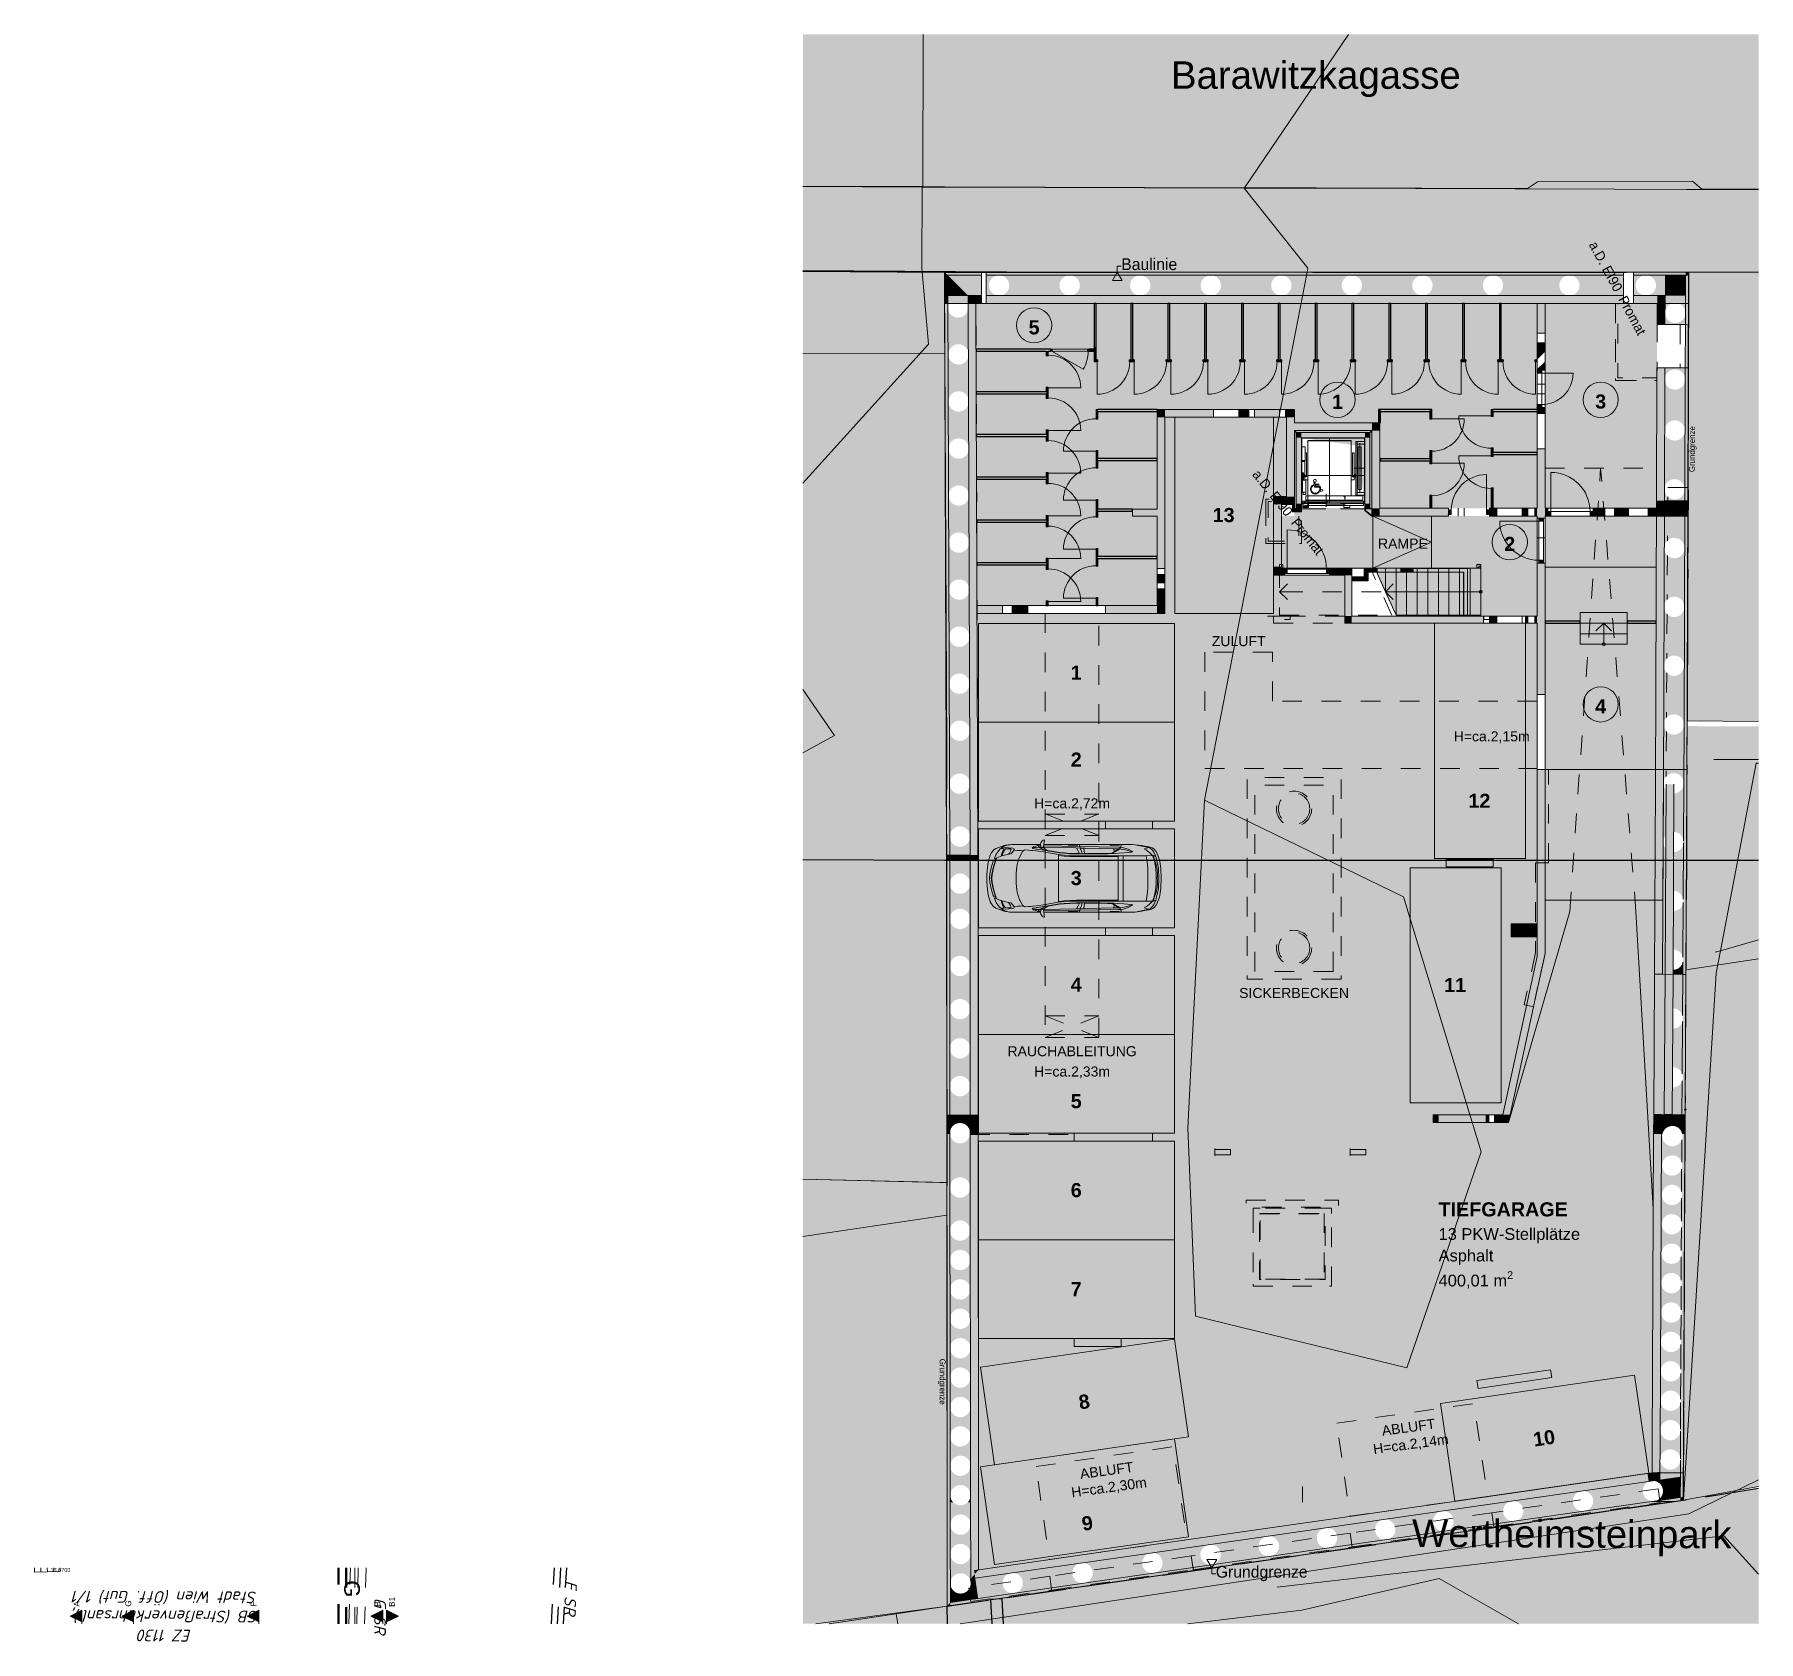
# Model space of a CAD drawing. Header units: metres. Extents: x -14 to 130, y -38 to 4.
# Drawn here: x 40.74 to 84.72, y -37.57 to 3.42 of the extents above; entities that cross this region are included whole.
import ezdxf

# ---------------------------------------------------------------- set-up
doc = ezdxf.new("R2010")
doc.units = ezdxf.units.M
doc.header["$MEASUREMENT"] = 0
doc.set_wipeout_variables(frame=1)
for name, pattern in [('Baufluchtlinie', [0.013, 0.008, -0.005]), ('Punkt 1_1', [0.075, 0.025, -0.05]), ('Schnittlinie', [0.006, 0.003, -0.0015, 0, -0.0015]), ('Strichliert_1_-1', [2, 1, -1]), ('Strichlinie eng', [0.002, 0.0015, -0.0005]), ('Strichlinie weit', [0.004, 0.003, -0.001]), ('Untersicht', [0.001, 0.0005, -0.0005]), ('Wipeout_Contour', [1, 0, -1])]:
    doc.linetypes.add(name, pattern=pattern)
for name, color, linetype in [('-1._Keller PP Icon_1_0', 7, 'Continuous'), ('-1._Keller PP Icon_1_110 Wand Aussen', 7, 'Continuous'), ('-1._Keller PP Icon_1_111 Wand Aussen - Bohrpfahlwand 53', 7, 'Continuous'), ('-1._Keller PP Icon_1_111 Wand Aussen - Bohrpfahlwand 80', 7, 'Continuous'), ('-1._Keller PP Icon_1_120 Wand Innen tragend', 7, 'Continuous'), ('-1._Keller PP Icon_1_130 Wand Innen', 7, 'Continuous'), ('-1._Keller PP Icon_1_150 Stütze', 7, 'Continuous'), ('-1._Keller PP Icon_1_170 Schachtwände', 7, 'Continuous'), ('-1._Keller PP Icon_1_230 Decke abgehaengt', 7, 'Continuous'), ('-1._Keller PP Icon_1_310 Dachkonstruktion massiv', 7, 'Continuous'), ('-1._Keller PP Icon_1_410 Treppe', 7, 'Continuous'), ('-1._Keller PP Icon_1_430 Aufzug', 7, 'Continuous'), ('-1._Keller PP Icon_1_710 Gelände', 7, 'Continuous'), ('-1._Keller PP Icon_1_725 Nachbarbebauung', 7, 'Continuous'), ('-1._Keller PP Icon_1_810 Raum', 7, 'Continuous'), ('-1._Keller PP Icon_1_815 Raumbegrenzung', 7, 'Continuous'), ('-1._Keller PP Icon_1_840 Baulinien', 7, 'Continuous'), ('-1._Keller PP Icon_1_844 Umriss 2D', 7, 'Continuous'), ('-1._Keller PP Icon_1_905 VP Beschriftung Übersicht.Übersicht', 7, 'Continuous'), ('-1._Keller PP Icon_1_925 Vorentwurf Beschriftung', 7, 'Continuous'), ('-1._Keller PP Icon_1_Neubau_840 Baulinien', 7, 'Continuous'), ('-1._Keller PP Icon_1_Neubau_844 Umriss 2D', 7, 'Continuous'), ('-1._KG PP_4_851 Marker Schnitt', 7, 'Continuous'), ('-1._KG PP_4_910 Allgemein Lageplan Höhen', 7, 'Continuous'), ('-1._KG PP_4_Fernmeldewesen_Beschriftung Fernmeldewesen', 7, 'Continuous'), ('-1._KG PP_4_Fernmeldewesen_Fernmeldekabel', 7, 'Continuous'), ('-1._KG PP_4_Gas_Beschriftung Gas', 7, 'Continuous'), ('-1._KG PP_4_Gas_Gasleitung', 7, 'Continuous'), ('-1._KG PP_4_Gas_Gasleitung_Signatur', 7, 'Continuous'), ('-1._KG PP_4_Kataster Grundstücke_Grundstück_Eigentümer', 7, 'Continuous'), ('-1._KG PP_4_Strom_Stromkabel', 7, 'Continuous'), ('-1._KG PP_4_Wasserentsorgung_Kanalgitter', 7, 'Continuous')]:
    doc.layers.add(name, color=color, linetype=linetype)
doc.styles.add('ERSTELLTER_STIL_1', font='arial.ttf')
doc.styles.add('ERSTELLTER_STIL_10', font='arial.ttf')
doc.styles.add('ERSTELLTER_STIL_2', font='isocpeur.ttf')
doc.styles.add('ERSTELLTER_STIL_5', font='')
doc.styles.add('ERSTELLTER_STIL_7', font='arial.ttf')
doc.styles.get('ERSTELLTER_STIL_5').set_extended_font_data('Eurostile')
doc.linetypes.add('GAS', pattern='A,0,[1,415_260415_PP_VA_1_2 -1 KG1.Shx,S=0.186508,R=0,X=0,Y=0],-26.5,0', length=26.5)

msp = doc.modelspace()

# ---------------------------------------------------------------- texts
at = {"layer": '-1._KG PP_4_851 Marker Schnitt', "color": 7, "linetype": 'Continuous', "lineweight": 13, "char_height": 0.15, "rotation": 90, "style": 'ERSTELLTER_STIL_1'}
for s, insert, attachment_point in [('\\A1;{\\pqr;\\pt0;\\fArial|b0|i0|c0|p0;\\W1.000000;B1}', (49.934, -36.43), 9), ('\\A1;{\\pql;\\pt0;\\fArial|b0|i0|c0|p0;\\W1.000000;A}', (41.886, -36.68), 7), ('\\A1;{\\pql;\\pt0;\\fArial|b0|i0|c0|p0;\\W1.000000;G}', (43.211, -36.68), 7), ('\\A1;{\\pql;\\pt0;\\fArial|b0|i0|c0|p0;\\W1.000000;F}', (46.404, -36.68), 7), ('\\A1;{\\pql;\\pt0;\\fArial|b0|i0|c0|p0;\\W1.000000;B}', (49.564, -36.68), 7)]:
    msp.add_mtext(s, dxfattribs=dict(at, insert=insert, attachment_point=attachment_point))
at = {"layer": '-1._KG PP_4_910 Allgemein Lageplan Höhen', "color": 7, "linetype": 'Continuous', "lineweight": 13, "insert": (41.111, -35.693), "char_height": 0.1, "attachment_point": 1, "style": 'ERSTELLTER_STIL_1'}
msp.add_mtext('\\A1;{\\pql;\\fArial|b0|i0|c0|p0;\\W1.000000; 13,6700}', dxfattribs=at)
at = {"layer": '-1._KG PP_4_Fernmeldewesen_Beschriftung Fernmeldewesen', "color": 7, "linetype": 'Continuous', "lineweight": 25, "insert": (54.278, -36.005), "char_height": 0.3, "attachment_point": 7, "rotation": 268.1539, "style": 'ERSTELLTER_STIL_2'}
msp.add_mtext('\\A1;{\\pql;\\fISOCPEUR|b0|i1|c0|p0;\\W1.000000;F SR}', dxfattribs=at)
at = {"layer": '-1._KG PP_4_Gas_Beschriftung Gas', "color": 255, "linetype": 'Continuous', "lineweight": 13, "insert": (49.406, -36.449), "char_height": 0.3, "attachment_point": 7, "rotation": 269.9435, "style": 'ERSTELLTER_STIL_2'}
msp.add_mtext('\\A1;{\\pql;\\fISOCPEUR|b0|i1|c0|p0;\\W1.000000;G SR}', dxfattribs=at)
at = {"layer": '-1._KG PP_4_Gas_Gasleitung_Signatur', "color": 255, "linetype": 'Continuous', "lineweight": 13, "insert": (48.839, -36.008), "char_height": 0.4, "attachment_point": 4, "rotation": 270.0261, "style": 'ERSTELLTER_STIL_1'}
msp.add_mtext('\\A1;{\\pql;\\fArial|b0|i0|c0|p0;\\W1.000000;G}', dxfattribs=at)
at = {"layer": '-1._KG PP_4_Kataster Grundstücke_Grundstück_Eigentümer', "color": 9, "linetype": 'Continuous', "lineweight": 13, "insert": (44.066, -37.566), "char_height": 0.3, "attachment_point": 2, "rotation": 179.7403, "line_spacing_factor": 0.98209, "style": 'ERSTELLTER_STIL_2'}
msp.add_mtext('\\A1;{\\pqc;\\fISOCPEUR|b0|i1|c0|p0;\\W1.000000;EZ 1130    \\P\\pqc;\\fISOCPEUR|b0|i1|c0|p0;\\W1.000000;SB (Straßenverkehrsanl.),\\P\\pqc;\\fISOCPEUR|b0|i1|c0|p0;\\W1.000000;Stadt Wien (Öff. Gut) 1/1}', dxfattribs=at)

# ---------------------------------------------------------------- hatches: boundary and pattern name
at = {"layer": '-1._KG PP_4_851 Marker Schnitt', "linetype": 'Continuous', "lineweight": 0, "true_color": 0x000000}
for points in [[(41.946, -36.77), (41.646, -36.92), (41.946, -37.07)], [(43.269, -36.77), (42.969, -36.92), (43.269, -37.07)], [(46.464, -36.77), (46.164, -36.92), (46.464, -37.07)], [(49.624, -36.77), (49.324, -36.92), (49.624, -37.07)], [(49.724, -36.771), (49.724, -37.071), (50.024, -36.921)]]:
    msp.add_hatch(color=18, dxfattribs=at).paths.add_polyline_path(points)

# ---------------------------------------------------------------- linework, layer by layer
at = {"layer": '-1._KG PP_4_851 Marker Schnitt', "color": 7, "linetype": 'Schnittlinie', "lineweight": 13, "ltscale": 1000}
for p, q in [((41.946, -37.07), (41.946, -37.114)), ((43.269, -37.07), (43.269, -37.114)), ((46.464, -37.07), (46.464, -37.114)), ((49.624, -37.07), (49.624, -37.114)), ((49.724, -37.071), (49.724, -37.114))]:
    msp.add_line(p, q, dxfattribs=at)
at = {"layer": '-1._KG PP_4_851 Marker Schnitt', "color": 7, "linetype": 'Continuous', "lineweight": 13, "ltscale": 1000, "flags": 128}
for points in [[(41.946, -36.77), (41.946, -37.07), (41.646, -36.92)], [(43.269, -36.77), (43.269, -37.07), (42.969, -36.92)], [(46.464, -36.77), (46.464, -37.07), (46.164, -36.92)], [(49.624, -36.77), (49.624, -37.07), (49.324, -36.92)], [(49.724, -36.771), (49.724, -37.071), (50.024, -36.921)]]:
    msp.add_lwpolyline(points, close=True, dxfattribs=at)
at = {"layer": '-1._KG PP_4_Fernmeldewesen_Fernmeldekabel', "color": 7, "linetype": 'Untersicht', "lineweight": 25, "ltscale": 1000}
msp.add_line((54.16, -35.689), (54.076, -37.114), dxfattribs=at)
at = {"layer": '-1._KG PP_4_Fernmeldewesen_Fernmeldekabel', "color": 7, "linetype": 'Untersicht', "lineweight": 25, "ltscale": 1000, "flags": 128}
for points in [[(53.926, -37.114), (54.01, -35.689)], [(54.31, -35.689), (54.227, -37.114)]]:
    msp.add_lwpolyline(points, dxfattribs=at)
at = {"layer": '-1._KG PP_4_Gas_Gasleitung', "color": 255, "linetype": 'Untersicht', "lineweight": 13, "ltscale": 1000}
for p, q in [((48.911, -35.689), (48.912, -37.114)), ((48.999, -35.689), (48.963, -37.114))]:
    msp.add_line(p, q, dxfattribs=at)
at = {"layer": '-1._KG PP_4_Gas_Gasleitung', "color": 255, "linetype": 'Untersicht', "lineweight": 13, "ltscale": 1000, "flags": 128}
for points in [[(48.763, -37.114), (48.799, -35.689)], [(49.199, -35.689), (49.163, -37.114)]]:
    msp.add_lwpolyline(points, dxfattribs=at)
at = {"layer": '-1._KG PP_4_Strom_Stromkabel', "color": 7, "linetype": 'Untersicht', "lineweight": 50, "ltscale": 1000, "flags": 128}
for points in [[(48.494, -37.114), (48.494, -35.689)], [(48.694, -35.689), (48.694, -37.114)]]:
    msp.add_lwpolyline(points, dxfattribs=at)
at = {"layer": '-1._KG PP_4_Wasserentsorgung_Kanalgitter', "color": 255, "linetype": 'Continuous', "lineweight": 13, "ltscale": 1000}
for p, q in [((40.74, -35.689), (40.743, -35.799)), ((40.743, -35.799), (41.397, -35.781)), ((40.906, -35.794), (40.903, -35.689)), ((41.07, -35.79), (41.067, -35.689)), ((41.233, -35.785), (41.231, -35.689)), ((41.397, -35.781), (41.394, -35.689))]:
    msp.add_line(p, q, dxfattribs=at)

msp.set_redraw_order([(e.dxf.handle, doc.entitydb.next_handle()) for e in msp.query("TEXT MTEXT ATTDEF DIMENSION ARC_DIMENSION")])  # texts and dimensions are drawn at this point

# ---------------------------------------------------------------- wipeouts: each hides what was drawn before it
at = {"color": 254, "linetype": 'Wipeout_Contour', "lineweight": 0, "ltscale": 308.749813}
msp.add_wipeout([(60.344, 3.424), (60.344, -37.114), (84.724, -37.114), (84.724, 3.424)], dxfattribs=at).dxf.layer = '-1._Keller PP Icon_1_0'

# ---------------------------------------------------------------- next in the draw order: hatches: boundary and pattern name
at = {"layer": '-1._Keller PP Icon_1_111 Wand Aussen - Bohrpfahlwand 53', "linetype": 'Continuous', "lineweight": 0, "true_color": 0x000000}
for points in [[(82.567, -15.936), (82.562, -16.918), (82.621, -16.926), (82.684, -16.952), (82.737, -16.993), (82.779, -17.047), (82.805, -17.11), (82.811, -17.157), (82.818, -15.702), (82.815, -15.702), (82.81, -15.745), (82.784, -15.807), (82.742, -15.861), (82.689, -15.902), (82.626, -15.928)], [(82.559, -17.436), (82.554, -18.418), (82.616, -18.426), (82.679, -18.452), (82.732, -18.493), (82.774, -18.547), (82.8, -18.61), (82.803, -18.637), (82.811, -17.199), (82.805, -17.245), (82.779, -17.307), (82.737, -17.361), (82.684, -17.402), (82.621, -17.428)], [(82.552, -18.937), (82.547, -19.918), (82.611, -19.926), (82.674, -19.952), (82.727, -19.993), (82.769, -20.047), (82.795, -20.11), (82.795, -20.116), (82.803, -18.721), (82.8, -18.745), (82.774, -18.807), (82.732, -18.861), (82.679, -18.902), (82.616, -18.928)]]:
    msp.add_hatch(color=18, dxfattribs=at).paths.add_polyline_path(points)
at = {"layer": '-1._Keller PP Icon_1_111 Wand Aussen - Bohrpfahlwand 80', "linetype": 'Continuous', "lineweight": 0, "true_color": 0x000000}
for points in [[(63.957, -2.637), (63.957, -2.715), (64.035, -2.715)], [(63.962, -2.642), (63.957, -2.637), (63.957, -2.715), (63.962, -2.715)], [(64.897, -2.637), (63.957, -2.637), (64.037, -2.717), (64.897, -2.717)], [(65.022, -2.637), (65.022, -2.717), (65.35, -2.717), (67.15, -2.717), (68.95, -2.717), (70.75, -2.717), (72.55, -2.717), (74.35, -2.717), (76.15, -2.717), (77.949, -2.717), (79.462, -2.717), (79.462, -2.637)], [(79.462, -2.637), (79.462, -2.717), (79.899, -2.717), (81.282, -2.717), (81.282, -2.637)], [(82.864, -2.637), (81.532, -2.637), (81.532, -2.717), (81.849, -2.717), (82.862, -2.717), (82.864, -2.715)], [(82.862, -2.717), (82.942, -2.717), (82.942, -2.637)], [(82.864, -2.715), (82.942, -2.637), (82.864, -2.637)], [(63.962, -2.715), (63.957, -2.715), (63.959, -3.237), (63.964, -3.237)], [(63.957, -2.715), (64.011, -17.507), (64.091, -17.507), (64.037, -2.717), (64.035, -2.715)], [(63.962, -2.642), (63.962, -2.715), (64.035, -2.715)], [(63.962, -2.715), (63.964, -3.237), (64.044, -3.237), (64.042, -2.722), (64.035, -2.715)], [(64.037, -2.717), (64.039, -3.237), (64.558, -3.237)], [(64.037, -2.717), (64.559, -3.237), (64.897, -3.237), (64.897, -2.717)], [(64.047, -2.727), (64.042, -2.722), (64.044, -3.237), (64.049, -3.237)], [(64.047, -2.727), (64.049, -3.237), (64.558, -3.237)], [(65.022, -2.717), (65.022, -3.237), (79.462, -3.237), (79.462, -2.717), (77.951, -2.717), (78.018, -2.726), (78.08, -2.752), (78.134, -2.793), (78.176, -2.847), (78.202, -2.91), (78.21, -2.977), (78.202, -3.045), (78.176, -3.107), (78.134, -3.161), (78.08, -3.203), (78.018, -3.228), (77.95, -3.237), (77.883, -3.228), (77.82, -3.203), (77.767, -3.161), (77.725, -3.107), (77.699, -3.045), (77.69, -2.977), (77.699, -2.91), (77.725, -2.847), (77.767, -2.793), (77.82, -2.752), (77.883, -2.726), (77.949, -2.717), (76.151, -2.717), (76.218, -2.726), (76.28, -2.752), (76.334, -2.794), (76.376, -2.847), (76.402, -2.91), (76.41, -2.977), (76.402, -3.045), (76.376, -3.107), (76.334, -3.161), (76.28, -3.203), (76.218, -3.228), (76.15, -3.237), (76.083, -3.228), (76.02, -3.203), (75.967, -3.161), (75.925, -3.107), (75.899, -3.045), (75.89, -2.977), (75.899, -2.91), (75.925, -2.847), (75.967, -2.794), (76.02, -2.752), (76.083, -2.726), (76.15, -2.717), (74.351, -2.717), (74.418, -2.726), (74.48, -2.752), (74.534, -2.794), (74.576, -2.847), (74.602, -2.91), (74.61, -2.977), (74.602, -3.045), (74.576, -3.107), (74.534, -3.161), (74.48, -3.203), (74.418, -3.229), (74.35, -3.237), (74.283, -3.229), (74.22, -3.203), (74.167, -3.161), (74.125, -3.107), (74.099, -3.045), (74.09, -2.977), (74.099, -2.91), (74.125, -2.847), (74.167, -2.794), (74.22, -2.752), (74.283, -2.726), (74.35, -2.717), (72.551, -2.717), (72.618, -2.726), (72.68, -2.752), (72.734, -2.794), (72.776, -2.847), (72.802, -2.91), (72.81, -2.977), (72.802, -3.045), (72.776, -3.107), (72.734, -3.161), (72.68, -3.203), (72.618, -3.229), (72.55, -3.237), (72.483, -3.229), (72.42, -3.203), (72.367, -3.161), (72.325, -3.107), (72.299, -3.045), (72.29, -2.977), (72.299, -2.91), (72.325, -2.847), (72.367, -2.794), (72.42, -2.752), (72.483, -2.726), (72.55, -2.717), (70.751, -2.717), (70.818, -2.726), (70.88, -2.752), (70.934, -2.794), (70.976, -2.847), (71.002, -2.91), (71.01, -2.977), (71.002, -3.045), (70.976, -3.107), (70.934, -3.161), (70.88, -3.203), (70.818, -3.229), (70.75, -3.237), (70.683, -3.229), (70.62, -3.203), (70.567, -3.161), (70.525, -3.107), (70.499, -3.045), (70.49, -2.977), (70.499, -2.91), (70.525, -2.847), (70.567, -2.794), (70.62, -2.752), (70.683, -2.726), (70.75, -2.717), (68.951, -2.717), (69.018, -2.726), (69.08, -2.752), (69.134, -2.794), (69.176, -2.847), (69.202, -2.91), (69.21, -2.977), (69.202, -3.045), (69.176, -3.107), (69.134, -3.161), (69.08, -3.203), (69.018, -3.229), (68.95, -3.237), (68.883, -3.229), (68.82, -3.203), (68.767, -3.161), (68.725, -3.107), (68.699, -3.045), (68.69, -2.977), (68.699, -2.91), (68.725, -2.847), (68.767, -2.794), (68.82, -2.752), (68.883, -2.726), (68.95, -2.717), (67.151, -2.717), (67.218, -2.726), (67.28, -2.752), (67.334, -2.794), (67.376, -2.847), (67.402, -2.91), (67.41, -2.977), (67.402, -3.045), (67.376, -3.107), (67.334, -3.161), (67.28, -3.203), (67.218, -3.229), (67.15, -3.237), (67.083, -3.229), (67.02, -3.203), (66.967, -3.161), (66.925, -3.107), (66.899, -3.045), (66.89, -2.977), (66.899, -2.91), (66.925, -2.847), (66.967, -2.794), (67.02, -2.752), (67.083, -2.726), (67.15, -2.717), (65.351, -2.717), (65.418, -2.726), (65.48, -2.752), (65.534, -2.794), (65.576, -2.847), (65.602, -2.91), (65.61, -2.977), (65.602, -3.045), (65.576, -3.107), (65.534, -3.161), (65.48, -3.203), (65.418, -3.229), (65.35, -3.237), (65.283, -3.229), (65.22, -3.203), (65.167, -3.161), (65.125, -3.107), (65.099, -3.045), (65.09, -2.977), (65.099, -2.91), (65.125, -2.847), (65.167, -2.794), (65.22, -2.752), (65.283, -2.726), (65.35, -2.717)], [(79.462, -3.237), (81.282, -3.237), (81.282, -2.717), (79.902, -2.717), (79.968, -2.726), (80.03, -2.752), (80.084, -2.793), (80.126, -2.847), (80.152, -2.91), (80.16, -2.977), (80.152, -3.045), (80.126, -3.107), (80.084, -3.161), (80.03, -3.202), (79.968, -3.228), (79.9, -3.237), (79.833, -3.228), (79.77, -3.202), (79.717, -3.161), (79.675, -3.107), (79.649, -3.045), (79.64, -2.977), (79.649, -2.91), (79.675, -2.847), (79.717, -2.793), (79.77, -2.752), (79.833, -2.726), (79.899, -2.717), (79.462, -2.717)], [(81.849, -2.717), (81.532, -2.717), (81.532, -3.237), (82.34, -3.237), (82.342, -2.717), (81.852, -2.717), (81.918, -2.726), (81.98, -2.752), (82.034, -2.793), (82.076, -2.847), (82.102, -2.91), (82.11, -2.977), (82.102, -3.045), (82.076, -3.107), (82.034, -3.161), (81.98, -3.202), (81.918, -3.228), (81.85, -3.237), (81.783, -3.228), (81.72, -3.202), (81.667, -3.161), (81.625, -3.107), (81.599, -3.045), (81.59, -2.977), (81.599, -2.91), (81.625, -2.847), (81.667, -2.793), (81.72, -2.752), (81.783, -2.726)], [(82.34, -3.237), (82.86, -3.237), (82.862, -2.717)], [(82.341, -3.237), (82.862, -2.717), (82.342, -2.717)], [(82.862, -2.717), (82.843, -8.468), (82.923, -8.468), (82.942, -2.717)], [(63.964, -3.237), (63.959, -3.237), (63.96, -3.437), (63.965, -3.437)], [(64.044, -3.237), (63.964, -3.237), (63.965, -3.437), (64.045, -3.437)], [(64.049, -3.237), (64.044, -3.237), (64.045, -3.437), (64.05, -3.437)], [(64.558, -3.237), (64.049, -3.237), (64.05, -3.437), (64.76, -3.437)], [(64.76, -3.437), (64.559, -3.237), (64.56, -3.437)], [(64.559, -3.237), (64.76, -3.437), (64.897, -3.437), (64.897, -3.237)], [(64.56, -3.437), (64.611, -17.505), (64.811, -17.505), (64.76, -3.437)], [(79.462, -3.237), (65.022, -3.237), (65.022, -3.437), (79.462, -3.437)], [(79.462, -3.237), (79.462, -3.437), (81.282, -3.437), (81.282, -3.237)], [(82.14, -3.237), (81.532, -3.237), (81.532, -3.437), (82.139, -3.437)], [(82.138, -3.976), (82.338, -3.976), (82.339, -3.437), (82.139, -3.437)], [(82.139, -3.437), (82.34, -3.237), (82.14, -3.237)], [(82.139, -3.437), (82.339, -3.437), (82.34, -3.237)], [(82.123, -8.465), (82.323, -8.466), (82.334, -5.076), (82.134, -5.076)], [(82.123, -8.443), (82.098, -15.699), (82.298, -15.7), (82.323, -8.443)], [(82.123, -8.465), (82.121, -8.859), (82.321, -8.86), (82.323, -8.466)], [(82.841, -8.862), (82.843, -8.468), (82.323, -8.466), (82.321, -8.86)], [(82.898, -15.703), (82.923, -8.445), (82.843, -8.445), (82.818, -15.702)], [(82.921, -8.862), (82.923, -8.468), (82.843, -8.468), (82.841, -8.862)], [(64.011, -17.507), (64.012, -17.637), (64.092, -17.637), (64.091, -17.507)], [(64.091, -17.507), (64.092, -17.637), (64.612, -17.636), (64.611, -17.505)], [(64.812, -17.636), (64.811, -17.505), (64.611, -17.505), (64.612, -17.636)], [(64.012, -17.637), (64.012, -24.132), (64.092, -24.132), (64.092, -17.637)], [(64.092, -18.237), (64.101, -18.17), (64.127, -18.107), (64.168, -18.054), (64.222, -18.012), (64.285, -17.986), (64.352, -17.977), (64.419, -17.986), (64.482, -18.012), (64.536, -18.054), (64.577, -18.107), (64.603, -18.17), (64.612, -18.237), (64.612, -17.636), (64.092, -17.637)], [(64.812, -24.132), (64.812, -17.636), (64.612, -17.636), (64.612, -24.132)], [(64.101, -18.305), (64.092, -18.237), (64.092, -19.137), (64.101, -19.07), (64.127, -19.007), (64.168, -18.954), (64.222, -18.912), (64.285, -18.886), (64.352, -18.877), (64.419, -18.886), (64.482, -18.912), (64.536, -18.954), (64.577, -19.007), (64.603, -19.07), (64.612, -19.137), (64.612, -18.237), (64.603, -18.305), (64.577, -18.367), (64.536, -18.421), (64.482, -18.463), (64.419, -18.489), (64.352, -18.497), (64.285, -18.489), (64.222, -18.463), (64.168, -18.421), (64.127, -18.367)], [(64.101, -19.205), (64.092, -19.137), (64.092, -20.337), (64.101, -20.27), (64.127, -20.207), (64.168, -20.154), (64.222, -20.112), (64.285, -20.086), (64.352, -20.077), (64.419, -20.086), (64.482, -20.112), (64.536, -20.154), (64.577, -20.207), (64.603, -20.27), (64.612, -20.337), (64.612, -19.137), (64.603, -19.205), (64.577, -19.267), (64.536, -19.321), (64.482, -19.363), (64.419, -19.389), (64.352, -19.397), (64.285, -19.389), (64.222, -19.363), (64.168, -19.321), (64.127, -19.267)], [(64.101, -20.405), (64.092, -20.337), (64.092, -21.437), (64.101, -21.37), (64.127, -21.307), (64.168, -21.254), (64.222, -21.212), (64.285, -21.186), (64.352, -21.177), (64.419, -21.186), (64.482, -21.212), (64.536, -21.254), (64.577, -21.307), (64.603, -21.37), (64.612, -21.437), (64.612, -20.337), (64.603, -20.405), (64.577, -20.467), (64.536, -20.521), (64.482, -20.563), (64.419, -20.589), (64.352, -20.597), (64.285, -20.589), (64.222, -20.563), (64.168, -20.521), (64.127, -20.467)], [(64.092, -23.402), (64.101, -23.335), (64.127, -23.272), (64.168, -23.219), (64.222, -23.177), (64.285, -23.151), (64.352, -23.142), (64.419, -23.151), (64.482, -23.177), (64.536, -23.219), (64.577, -23.272), (64.603, -23.335), (64.612, -23.402), (64.612, -22.438), (64.603, -22.505), (64.577, -22.567), (64.536, -22.621), (64.482, -22.663), (64.419, -22.689), (64.352, -22.697), (64.285, -22.689), (64.222, -22.663), (64.168, -22.621), (64.127, -22.567), (64.101, -22.505), (64.092, -22.437), (64.101, -22.37), (64.127, -22.307), (64.168, -22.254), (64.222, -22.212), (64.285, -22.186), (64.352, -22.177), (64.419, -22.186), (64.482, -22.212), (64.536, -22.254), (64.577, -22.307), (64.603, -22.37), (64.612, -22.437), (64.612, -21.437), (64.603, -21.505), (64.577, -21.567), (64.536, -21.621), (64.482, -21.663), (64.419, -21.689), (64.352, -21.697), (64.285, -21.689), (64.222, -21.663), (64.168, -21.621), (64.127, -21.567), (64.101, -21.505), (64.092, -21.437)], [(64.101, -23.47), (64.092, -23.402), (64.092, -24.132), (64.612, -24.132), (64.612, -23.402), (64.603, -23.47), (64.577, -23.532), (64.536, -23.586), (64.482, -23.628), (64.419, -23.654), (64.352, -23.662), (64.285, -23.654), (64.222, -23.628), (64.168, -23.586), (64.127, -23.532)], [(64.012, -24.132), (64.012, -24.627), (64.092, -24.627), (64.092, -24.132)], [(64.612, -24.132), (64.092, -24.132), (64.092, -24.627), (64.095, -24.627), (64.092, -24.602), (64.101, -24.535), (64.127, -24.472), (64.168, -24.419), (64.222, -24.377), (64.285, -24.351), (64.352, -24.342), (64.419, -24.351), (64.482, -24.377), (64.536, -24.419), (64.577, -24.472), (64.603, -24.535), (64.612, -24.602)], [(64.812, -24.627), (64.812, -24.132), (64.612, -24.132), (64.612, -24.627)], [(64.012, -24.627), (64.024, -34.017), (64.104, -34.017), (64.092, -24.627)], [(64.092, -24.627), (64.094, -25.987), (64.103, -25.92), (64.128, -25.857), (64.17, -25.804), (64.224, -25.762), (64.286, -25.736), (64.354, -25.727), (64.421, -25.736), (64.484, -25.762), (64.538, -25.804), (64.579, -25.857), (64.605, -25.92), (64.614, -25.987), (64.612, -24.627), (64.609, -24.627), (64.603, -24.67), (64.577, -24.732), (64.536, -24.786), (64.482, -24.828), (64.419, -24.854), (64.352, -24.862), (64.285, -24.854), (64.222, -24.828), (64.168, -24.786), (64.127, -24.732), (64.101, -24.67), (64.095, -24.627)], [(64.612, -24.603), (64.609, -24.627), (64.612, -24.627)], [(64.824, -34.016), (64.812, -24.627), (64.612, -24.627), (64.624, -34.017)], [(82.047, -24.623), (82.013, -32.614), (82.213, -32.615), (82.247, -24.624)], [(82.213, -32.615), (82.733, -32.617), (82.735, -32.206), (82.73, -32.244), (82.704, -32.307), (82.662, -32.361), (82.608, -32.402), (82.546, -32.428), (82.478, -32.437), (82.411, -32.428), (82.348, -32.402), (82.295, -32.361), (82.253, -32.307), (82.227, -32.244), (82.218, -32.177), (82.227, -32.11), (82.253, -32.047), (82.295, -31.993), (82.348, -31.952), (82.411, -31.926), (82.478, -31.917), (82.546, -31.926), (82.608, -31.952), (82.662, -31.993), (82.704, -32.047), (82.73, -32.11), (82.735, -32.15), (82.738, -31.469), (82.734, -31.494), (82.708, -31.557), (82.667, -31.611), (82.613, -31.652), (82.551, -31.678), (82.483, -31.687), (82.416, -31.678), (82.353, -31.652), (82.299, -31.611), (82.258, -31.557), (82.232, -31.494), (82.223, -31.427), (82.232, -31.36), (82.258, -31.297), (82.299, -31.243), (82.353, -31.202), (82.416, -31.176), (82.483, -31.167), (82.551, -31.176), (82.613, -31.202), (82.667, -31.243), (82.708, -31.297), (82.734, -31.36), (82.738, -31.388), (82.741, -30.732), (82.739, -30.744), (82.713, -30.807), (82.672, -30.861), (82.618, -30.902), (82.555, -30.928), (82.488, -30.937), (82.421, -30.928), (82.358, -30.902), (82.304, -30.861), (82.263, -30.807), (82.237, -30.744), (82.228, -30.677), (82.237, -30.61), (82.263, -30.547), (82.304, -30.493), (82.358, -30.452), (82.421, -30.426), (82.488, -30.417), (82.555, -30.426), (82.618, -30.452), (82.672, -30.493), (82.713, -30.547), (82.739, -30.61), (82.741, -30.626), (82.744, -29.994), (82.718, -30.057), (82.677, -30.111), (82.623, -30.152), (82.56, -30.178), (82.493, -30.187), (82.426, -30.178), (82.363, -30.152), (82.309, -30.111), (82.268, -30.057), (82.242, -29.994), (82.233, -29.927), (82.242, -29.86), (82.268, -29.797), (82.309, -29.743), (82.363, -29.702), (82.426, -29.676), (82.493, -29.667), (82.56, -29.676), (82.623, -29.702), (82.677, -29.743), (82.718, -29.797), (82.744, -29.86), (82.745, -29.864), (82.747, -29.248), (82.723, -29.307), (82.682, -29.361), (82.628, -29.402), (82.565, -29.428), (82.498, -29.437), (82.43, -29.428), (82.368, -29.402), (82.314, -29.361), (82.273, -29.307), (82.247, -29.244), (82.238, -29.177), (82.247, -29.11), (82.273, -29.047), (82.314, -28.993), (82.368, -28.952), (82.43, -28.926), (82.498, -28.917), (82.565, -28.926), (82.628, -28.952), (82.682, -28.993), (82.723, -29.047), (82.748, -29.107), (82.75, -28.502), (82.728, -28.557), (82.686, -28.611), (82.633, -28.652), (82.57, -28.678), (82.503, -28.687), (82.435, -28.678), (82.373, -28.652), (82.319, -28.611), (82.277, -28.557), (82.251, -28.494), (82.243, -28.427), (82.251, -28.36), (82.277, -28.297), (82.319, -28.243), (82.373, -28.202), (82.435, -28.176), (82.503, -28.167), (82.57, -28.176), (82.633, -28.202), (82.686, -28.243), (82.728, -28.297), (82.751, -28.353), (82.754, -27.756), (82.733, -27.807), (82.691, -27.861), (82.637, -27.902), (82.575, -27.928), (82.507, -27.937), (82.44, -27.928), (82.377, -27.902), (82.324, -27.861), (82.282, -27.807), (82.256, -27.744), (82.247, -27.677), (82.256, -27.61), (82.282, -27.547), (82.324, -27.493), (82.377, -27.452), (82.44, -27.426), (82.507, -27.417), (82.575, -27.426), (82.637, -27.452), (82.691, -27.493), (82.733, -27.547), (82.754, -27.599), (82.757, -27.01), (82.737, -27.057), (82.696, -27.111), (82.642, -27.152), (82.58, -27.178), (82.512, -27.187), (82.445, -27.178), (82.382, -27.152), (82.328, -27.111), (82.287, -27.057), (82.261, -26.994), (82.252, -26.927), (82.261, -26.86), (82.287, -26.797), (82.328, -26.743), (82.382, -26.702), (82.445, -26.676), (82.512, -26.667), (82.58, -26.676), (82.642, -26.702), (82.696, -26.743), (82.737, -26.797), (82.757, -26.846), (82.76, -26.264), (82.742, -26.307), (82.701, -26.361), (82.647, -26.402), (82.584, -26.428), (82.517, -26.437), (82.45, -26.428), (82.387, -26.402), (82.333, -26.361), (82.292, -26.307), (82.266, -26.244), (82.257, -26.177), (82.266, -26.11), (82.292, -26.047), (82.333, -25.993), (82.387, -25.952), (82.45, -25.926), (82.517, -25.917), (82.584, -25.926), (82.647, -25.952), (82.701, -25.993), (82.742, -26.047), (82.761, -26.092), (82.763, -25.518), (82.747, -25.557), (82.706, -25.611), (82.652, -25.652), (82.589, -25.678), (82.522, -25.687), (82.455, -25.678), (82.392, -25.652), (82.338, -25.611), (82.297, -25.557), (82.271, -25.494), (82.262, -25.427), (82.271, -25.36), (82.297, -25.297), (82.338, -25.243), (82.392, -25.202), (82.455, -25.176), (82.522, -25.167), (82.589, -25.176), (82.652, -25.202), (82.706, -25.243), (82.747, -25.297), (82.764, -25.338), (82.766, -24.772), (82.752, -24.807), (82.711, -24.861), (82.657, -24.902), (82.594, -24.928), (82.527, -24.937), (82.46, -24.928), (82.397, -24.902), (82.343, -24.861), (82.302, -24.807), (82.276, -24.744), (82.267, -24.677), (82.274, -24.624), (82.247, -24.624)], [(82.733, -32.617), (82.813, -32.617), (82.847, -24.627), (82.78, -24.627), (82.787, -24.677), (82.778, -24.744), (82.766, -24.772), (82.764, -25.338), (82.773, -25.36), (82.782, -25.427), (82.773, -25.494), (82.763, -25.518), (82.761, -26.092), (82.768, -26.11), (82.777, -26.177), (82.768, -26.244), (82.76, -26.264), (82.757, -26.846), (82.763, -26.86), (82.772, -26.927), (82.763, -26.994), (82.757, -27.01), (82.754, -27.599), (82.759, -27.61), (82.767, -27.677), (82.759, -27.744), (82.754, -27.756), (82.751, -28.353), (82.754, -28.36), (82.763, -28.427), (82.754, -28.494), (82.75, -28.502), (82.748, -29.107), (82.749, -29.11), (82.758, -29.177), (82.749, -29.244), (82.747, -29.248), (82.745, -29.864), (82.753, -29.927), (82.744, -29.994), (82.741, -30.626), (82.748, -30.677), (82.741, -30.732), (82.738, -31.388), (82.743, -31.427), (82.738, -31.469), (82.735, -32.15), (82.738, -32.177), (82.735, -32.206)], [(64.103, -26.055), (64.094, -25.987), (64.095, -27.087), (64.104, -27.02), (64.13, -26.957), (64.171, -26.904), (64.225, -26.862), (64.288, -26.836), (64.355, -26.827), (64.422, -26.836), (64.485, -26.862), (64.539, -26.904), (64.58, -26.957), (64.606, -27.02), (64.615, -27.087), (64.614, -25.987), (64.605, -26.055), (64.579, -26.117), (64.538, -26.171), (64.484, -26.213), (64.421, -26.239), (64.354, -26.247), (64.286, -26.239), (64.224, -26.213), (64.17, -26.171), (64.128, -26.117)], [(64.104, -27.155), (64.095, -27.087), (64.096, -27.837), (64.105, -27.77), (64.131, -27.707), (64.172, -27.654), (64.226, -27.612), (64.289, -27.586), (64.356, -27.577), (64.423, -27.586), (64.486, -27.612), (64.54, -27.654), (64.581, -27.707), (64.607, -27.77), (64.616, -27.837), (64.615, -27.087), (64.606, -27.155), (64.58, -27.217), (64.539, -27.271), (64.485, -27.313), (64.422, -27.339), (64.355, -27.347), (64.288, -27.339), (64.225, -27.313), (64.171, -27.271), (64.13, -27.217)], [(64.105, -27.905), (64.096, -27.837), (64.097, -28.587), (64.106, -28.52), (64.132, -28.457), (64.173, -28.404), (64.227, -28.362), (64.29, -28.336), (64.357, -28.327), (64.424, -28.336), (64.487, -28.362), (64.541, -28.404), (64.582, -28.457), (64.608, -28.52), (64.617, -28.587), (64.616, -27.837), (64.607, -27.905), (64.581, -27.967), (64.54, -28.021), (64.486, -28.063), (64.423, -28.089), (64.356, -28.097), (64.289, -28.089), (64.226, -28.063), (64.172, -28.021), (64.131, -27.967)], [(64.106, -28.655), (64.097, -28.587), (64.098, -29.337), (64.107, -29.27), (64.133, -29.207), (64.174, -29.154), (64.228, -29.112), (64.291, -29.086), (64.358, -29.077), (64.425, -29.086), (64.488, -29.112), (64.542, -29.154), (64.583, -29.207), (64.609, -29.27), (64.618, -29.337), (64.617, -28.587), (64.608, -28.655), (64.582, -28.717), (64.541, -28.771), (64.487, -28.813), (64.424, -28.839), (64.357, -28.847), (64.29, -28.839), (64.227, -28.813), (64.173, -28.771), (64.132, -28.717)], [(64.107, -29.405), (64.098, -29.337), (64.099, -30.087), (64.108, -30.02), (64.134, -29.957), (64.175, -29.904), (64.229, -29.862), (64.291, -29.836), (64.359, -29.827), (64.426, -29.836), (64.489, -29.862), (64.543, -29.904), (64.584, -29.957), (64.61, -30.02), (64.619, -30.087), (64.618, -29.337), (64.609, -29.405), (64.583, -29.467), (64.542, -29.521), (64.488, -29.563), (64.425, -29.589), (64.358, -29.597), (64.291, -29.589), (64.228, -29.563), (64.174, -29.521), (64.133, -29.467)], [(64.108, -30.155), (64.099, -30.087), (64.1, -30.837), (64.109, -30.77), (64.135, -30.707), (64.176, -30.654), (64.23, -30.612), (64.292, -30.586), (64.36, -30.577), (64.427, -30.586), (64.49, -30.612), (64.544, -30.654), (64.585, -30.707), (64.611, -30.77), (64.62, -30.837), (64.619, -30.087), (64.61, -30.155), (64.584, -30.217), (64.543, -30.271), (64.489, -30.313), (64.426, -30.339), (64.359, -30.347), (64.291, -30.339), (64.229, -30.313), (64.175, -30.271), (64.134, -30.217)], [(64.109, -30.905), (64.1, -30.837), (64.101, -31.587), (64.109, -31.52), (64.135, -31.457), (64.177, -31.404), (64.231, -31.362), (64.293, -31.336), (64.361, -31.327), (64.428, -31.336), (64.491, -31.362), (64.544, -31.404), (64.586, -31.457), (64.612, -31.52), (64.621, -31.587), (64.62, -30.837), (64.611, -30.905), (64.585, -30.967), (64.544, -31.021), (64.49, -31.063), (64.427, -31.089), (64.36, -31.097), (64.292, -31.089), (64.23, -31.063), (64.176, -31.021), (64.135, -30.967)], [(64.109, -31.655), (64.101, -31.587), (64.102, -32.337), (64.11, -32.27), (64.136, -32.207), (64.178, -32.154), (64.232, -32.112), (64.294, -32.086), (64.362, -32.077), (64.429, -32.086), (64.492, -32.112), (64.545, -32.154), (64.587, -32.207), (64.613, -32.27), (64.622, -32.337), (64.621, -31.587), (64.612, -31.655), (64.586, -31.717), (64.544, -31.771), (64.491, -31.813), (64.428, -31.839), (64.361, -31.847), (64.293, -31.839), (64.231, -31.813), (64.177, -31.771), (64.135, -31.717)], [(64.11, -32.405), (64.102, -32.337), (64.103, -33.087), (64.111, -33.02), (64.137, -32.957), (64.179, -32.904), (64.233, -32.862), (64.295, -32.836), (64.363, -32.827), (64.43, -32.836), (64.493, -32.862), (64.546, -32.904), (64.588, -32.957), (64.614, -33.02), (64.623, -33.087), (64.622, -32.337), (64.613, -32.405), (64.587, -32.467), (64.545, -32.521), (64.492, -32.563), (64.429, -32.589), (64.362, -32.597), (64.294, -32.589), (64.232, -32.563), (64.178, -32.521), (64.136, -32.467)], [(82.21, -33.24), (82.213, -32.615), (82.013, -32.614), (82.01, -33.269)], [(82.209, -33.442), (82.73, -33.367), (82.731, -32.943), (82.725, -32.994), (82.699, -33.057), (82.657, -33.111), (82.604, -33.152), (82.541, -33.178), (82.474, -33.187), (82.406, -33.178), (82.344, -33.152), (82.29, -33.111), (82.248, -33.057), (82.222, -32.994), (82.214, -32.927), (82.222, -32.86), (82.248, -32.797), (82.29, -32.743), (82.344, -32.702), (82.406, -32.676), (82.474, -32.667), (82.541, -32.676), (82.604, -32.702), (82.657, -32.743), (82.699, -32.797), (82.725, -32.86), (82.731, -32.912), (82.733, -32.617), (82.213, -32.615)], [(82.731, -32.943), (82.727, -33.893), (82.807, -33.882), (82.813, -32.617), (82.733, -32.617), (82.731, -32.912), (82.734, -32.927)], [(64.111, -33.155), (64.103, -33.087), (64.103, -33.837), (64.112, -33.77), (64.138, -33.707), (64.18, -33.654), (64.233, -33.612), (64.296, -33.586), (64.363, -33.577), (64.431, -33.586), (64.493, -33.612), (64.547, -33.654), (64.589, -33.707), (64.615, -33.77), (64.623, -33.837), (64.623, -33.087), (64.614, -33.155), (64.588, -33.217), (64.546, -33.271), (64.493, -33.313), (64.43, -33.339), (64.363, -33.347), (64.295, -33.339), (64.233, -33.313), (64.179, -33.271), (64.137, -33.217)], [(81.893, -33.286), (76.9, -34.003), (76.928, -34.201), (81.921, -33.484)], [(82.01, -33.269), (81.893, -33.286), (81.921, -33.484), (82.009, -33.471)], [(82.009, -33.471), (82.209, -33.442), (82.01, -33.269)], [(82.01, -33.269), (82.209, -33.442), (82.21, -33.24)], [(82.209, -33.442), (82.727, -33.893), (82.73, -33.367)], [(64.112, -33.905), (64.103, -33.837), (64.104, -34.017), (64.176, -34.017), (64.138, -33.967)], [(64.589, -33.967), (64.551, -34.017), (64.624, -34.017), (64.623, -33.837), (64.615, -33.905)], [(81.921, -33.484), (81.923, -33.496), (81.962, -33.48), (82.029, -33.471), (82.096, -33.48), (82.159, -33.506), (82.209, -33.544), (82.209, -33.442)], [(82.207, -33.968), (82.727, -33.893), (82.209, -33.442), (82.209, -33.544), (82.213, -33.547), (82.254, -33.601), (82.28, -33.664), (82.289, -33.731), (82.28, -33.798), (82.254, -33.861), (82.213, -33.915), (82.207, -33.919)], [(64.024, -34.017), (64.027, -36.662), (64.107, -36.57), (64.104, -34.017)], [(64.176, -34.017), (64.104, -34.017), (64.104, -34.587), (64.113, -34.52), (64.139, -34.457), (64.181, -34.404), (64.234, -34.362), (64.297, -34.336), (64.364, -34.327), (64.432, -34.336), (64.494, -34.362), (64.548, -34.404), (64.59, -34.457), (64.616, -34.52), (64.624, -34.587), (64.624, -34.017), (64.551, -34.017), (64.547, -34.021), (64.493, -34.063), (64.431, -34.089), (64.363, -34.097), (64.296, -34.089), (64.233, -34.063), (64.18, -34.021)], [(64.826, -35.739), (64.824, -34.016), (64.624, -34.017), (64.626, -35.97)], [(76.9, -34.003), (68.882, -35.156), (68.911, -35.354), (76.928, -34.201)], [(77.014, -34.795), (82.006, -34.078), (81.995, -33.998), (77.002, -34.716)], [(82.029, -33.991), (81.993, -33.986), (81.995, -33.998), (82.207, -33.968), (82.207, -33.919), (82.159, -33.956), (82.096, -33.982)], [(82.727, -33.893), (81.995, -33.998), (82.006, -34.078), (82.727, -33.974)], [(82.807, -33.882), (82.727, -33.893), (82.807, -33.962)], [(82.727, -33.893), (82.727, -33.974), (82.807, -33.962)], [(64.113, -34.655), (64.104, -34.587), (64.105, -35.337), (64.114, -35.27), (64.14, -35.207), (64.181, -35.154), (64.235, -35.112), (64.298, -35.086), (64.365, -35.077), (64.433, -35.086), (64.495, -35.112), (64.549, -35.154), (64.59, -35.207), (64.616, -35.27), (64.625, -35.337), (64.624, -34.587), (64.616, -34.655), (64.59, -34.717), (64.548, -34.771), (64.494, -34.813), (64.432, -34.839), (64.364, -34.847), (64.297, -34.839), (64.234, -34.813), (64.181, -34.771), (64.139, -34.717)], [(68.996, -35.948), (77.014, -34.795), (77.002, -34.716), (68.985, -35.869)], [(68.882, -35.156), (64.713, -35.756), (64.741, -35.954), (68.911, -35.354)], [(64.114, -35.405), (64.105, -35.337), (64.106, -36.087), (64.115, -36.02), (64.141, -35.957), (64.182, -35.904), (64.236, -35.862), (64.299, -35.836), (64.366, -35.827), (64.434, -35.836), (64.496, -35.862), (64.55, -35.904), (64.591, -35.957), (64.606, -35.993), (64.626, -35.97), (64.625, -35.337), (64.616, -35.405), (64.59, -35.467), (64.549, -35.521), (64.495, -35.563), (64.433, -35.589), (64.365, -35.597), (64.298, -35.589), (64.235, -35.563), (64.181, -35.521), (64.14, -35.467)], [(68.911, -35.354), (68.985, -35.869), (69.297, -35.824), (69.229, -35.825), (69.164, -35.808), (69.105, -35.775), (69.056, -35.727), (69.021, -35.669), (69.003, -35.604), (69.002, -35.536), (69.019, -35.47), (69.052, -35.411), (69.1, -35.362), (69.158, -35.328), (69.223, -35.309)], [(64.626, -35.97), (64.606, -35.993), (64.617, -36.02), (64.626, -36.087)], [(64.626, -35.97), (64.741, -35.954), (64.727, -35.853)], [(64.627, -36.495), (64.815, -36.468), (64.741, -35.954), (64.626, -35.97)], [(64.713, -35.756), (64.727, -35.853), (64.826, -35.739)], [(64.827, -36.547), (68.996, -35.948), (68.985, -35.869), (64.815, -36.468)], [(64.106, -36.087), (64.107, -36.57), (64.306, -36.34), (64.299, -36.339), (64.236, -36.313), (64.182, -36.271), (64.141, -36.217), (64.115, -36.155)], [(64.107, -36.57), (64.627, -36.495), (64.626, -36.087), (64.617, -36.155), (64.591, -36.217), (64.55, -36.271), (64.496, -36.313), (64.434, -36.339), (64.366, -36.347), (64.306, -36.34)], [(64.107, -36.57), (64.107, -36.651), (64.827, -36.547), (64.815, -36.468)], [(64.027, -36.662), (64.107, -36.651), (64.107, -36.57)]]:
    msp.add_hatch(color=18, dxfattribs=at).paths.add_polyline_path(points)
h = msp.add_hatch(color=18, dxfattribs=at)
h.paths.add_polyline_path([(64.558, -3.237), (64.039, -3.237), (64.091, -17.507), (64.611, -17.505), (64.61, -17.037), (64.601, -17.105), (64.575, -17.167), (64.534, -17.221), (64.48, -17.263), (64.417, -17.289), (64.35, -17.297), (64.282, -17.289), (64.22, -17.263), (64.166, -17.221), (64.125, -17.167), (64.099, -17.105), (64.09, -17.037), (64.099, -16.97), (64.125, -16.907), (64.166, -16.854), (64.22, -16.812), (64.282, -16.786), (64.35, -16.777), (64.417, -16.786), (64.48, -16.812), (64.534, -16.854), (64.575, -16.907), (64.601, -16.97), (64.61, -17.037), (64.605, -15.687), (64.596, -15.755), (64.57, -15.817), (64.529, -15.871), (64.475, -15.913), (64.412, -15.939), (64.345, -15.947), (64.278, -15.939), (64.215, -15.913), (64.161, -15.871), (64.12, -15.817), (64.094, -15.755), (64.085, -15.687), (64.094, -15.62), (64.12, -15.557), (64.161, -15.504), (64.215, -15.462), (64.278, -15.436), (64.345, -15.427), (64.412, -15.436), (64.475, -15.462), (64.529, -15.504), (64.57, -15.557), (64.596, -15.62), (64.605, -15.687), (64.6, -14.394), (64.599, -14.405), (64.573, -14.467), (64.531, -14.521), (64.478, -14.563), (64.415, -14.589), (64.348, -14.597), (64.28, -14.589), (64.218, -14.563), (64.164, -14.521), (64.122, -14.467), (64.096, -14.405), (64.088, -14.337), (64.096, -14.27), (64.122, -14.207), (64.164, -14.154), (64.218, -14.112), (64.28, -14.086), (64.348, -14.077), (64.415, -14.086), (64.478, -14.112), (64.531, -14.154), (64.573, -14.207), (64.599, -14.27), (64.6, -14.277), (64.591, -11.957), (64.585, -12.005), (64.559, -12.068), (64.518, -12.121), (64.464, -12.163), (64.401, -12.189), (64.334, -12.198), (64.266, -12.189), (64.204, -12.163), (64.15, -12.121), (64.109, -12.068), (64.083, -12.005), (64.074, -11.938), (64.083, -11.87), (64.109, -11.808), (64.15, -11.754), (64.204, -11.712), (64.266, -11.686), (64.334, -11.678), (64.401, -11.686), (64.464, -11.712), (64.518, -11.754), (64.559, -11.808), (64.585, -11.87), (64.591, -11.917), (64.587, -10.777), (64.583, -10.805), (64.557, -10.868), (64.516, -10.921), (64.462, -10.963), (64.399, -10.989), (64.332, -10.998), (64.265, -10.989), (64.202, -10.963), (64.148, -10.921), (64.107, -10.868), (64.081, -10.805), (64.072, -10.738), (64.081, -10.67), (64.107, -10.608), (64.148, -10.554), (64.202, -10.512), (64.265, -10.486), (64.332, -10.478), (64.399, -10.486), (64.462, -10.512), (64.516, -10.554), (64.557, -10.608), (64.583, -10.67), (64.587, -10.696), (64.582, -9.54), (64.574, -9.605), (64.548, -9.668), (64.506, -9.721), (64.453, -9.763), (64.39, -9.789), (64.323, -9.798), (64.255, -9.789), (64.193, -9.763), (64.139, -9.721), (64.097, -9.668), (64.071, -9.605), (64.063, -9.538), (64.071, -9.47), (64.097, -9.408), (64.139, -9.354), (64.193, -9.312), (64.255, -9.286), (64.323, -9.278), (64.39, -9.286), (64.453, -9.312), (64.506, -9.354), (64.548, -9.408), (64.574, -9.47), (64.582, -9.535), (64.578, -8.355), (64.571, -8.405), (64.545, -8.468), (64.504, -8.521), (64.45, -8.563), (64.388, -8.589), (64.32, -8.598), (64.253, -8.589), (64.19, -8.563), (64.136, -8.521), (64.095, -8.468), (64.069, -8.405), (64.06, -8.338), (64.069, -8.27), (64.095, -8.208), (64.136, -8.154), (64.19, -8.112), (64.253, -8.086), (64.32, -8.078), (64.388, -8.086), (64.45, -8.112), (64.504, -8.154), (64.545, -8.208), (64.571, -8.27), (64.578, -8.319), (64.574, -7.171), (64.569, -7.205), (64.543, -7.268), (64.502, -7.321), (64.448, -7.363), (64.385, -7.389), (64.318, -7.398), (64.251, -7.389), (64.188, -7.363), (64.134, -7.321), (64.093, -7.268), (64.067, -7.205), (64.058, -7.138), (64.067, -7.07), (64.093, -7.008), (64.134, -6.954), (64.188, -6.912), (64.251, -6.886), (64.318, -6.878), (64.385, -6.886), (64.448, -6.912), (64.502, -6.954), (64.543, -7.008), (64.569, -7.07), (64.573, -7.102), (64.569, -5.986), (64.567, -6.005), (64.541, -6.068), (64.5, -6.121), (64.446, -6.163), (64.383, -6.189), (64.316, -6.198), (64.248, -6.189), (64.186, -6.163), (64.132, -6.121), (64.09, -6.068), (64.065, -6.005), (64.056, -5.938), (64.065, -5.87), (64.09, -5.808), (64.132, -5.754), (64.186, -5.712), (64.248, -5.686), (64.316, -5.678), (64.383, -5.686), (64.446, -5.712), (64.5, -5.754), (64.541, -5.808), (64.567, -5.87), (64.569, -5.886), (64.565, -4.802), (64.564, -4.805), (64.539, -4.868), (64.497, -4.921), (64.443, -4.963), (64.381, -4.989), (64.313, -4.998), (64.246, -4.989), (64.183, -4.963), (64.13, -4.921), (64.088, -4.868), (64.062, -4.805), (64.053, -4.738), (64.062, -4.67), (64.088, -4.608), (64.13, -4.554), (64.183, -4.512), (64.246, -4.486), (64.313, -4.478), (64.381, -4.486), (64.443, -4.512), (64.497, -4.554), (64.539, -4.608), (64.564, -4.67), (64.56, -3.55), (64.553, -3.605), (64.527, -3.668), (64.486, -3.721), (64.432, -3.763), (64.369, -3.789), (64.302, -3.798), (64.235, -3.789), (64.172, -3.763), (64.118, -3.721), (64.077, -3.668), (64.051, -3.605), (64.042, -3.538), (64.051, -3.47), (64.077, -3.408), (64.118, -3.354), (64.172, -3.312), (64.235, -3.287), (64.302, -3.278), (64.369, -3.287), (64.432, -3.312), (64.486, -3.354), (64.527, -3.408), (64.553, -3.47), (64.56, -3.524), (64.559, -3.237)])
h.paths.add_polyline_path([(64.075, -13.138), (64.084, -13.07), (64.11, -13.008), (64.152, -12.954), (64.205, -12.912), (64.268, -12.886), (64.335, -12.878), (64.403, -12.886), (64.465, -12.912), (64.519, -12.954), (64.561, -13.008), (64.587, -13.07), (64.595, -13.138), (64.587, -13.205), (64.561, -13.268), (64.519, -13.321), (64.465, -13.363), (64.403, -13.389), (64.335, -13.398), (64.268, -13.389), (64.205, -13.363), (64.152, -13.321), (64.11, -13.268), (64.084, -13.205)], flags=0)
h = msp.add_hatch(color=18, dxfattribs=at)
h.paths.add_polyline_path([(82.338, -3.976), (82.858, -3.978), (82.86, -3.237), (82.34, -3.237)])
h.paths.add_polyline_path([(82.347, -3.745), (82.339, -3.677), (82.347, -3.61), (82.373, -3.547), (82.415, -3.493), (82.469, -3.452), (82.531, -3.426), (82.599, -3.417), (82.666, -3.426), (82.729, -3.452), (82.782, -3.493), (82.824, -3.547), (82.85, -3.61), (82.859, -3.677), (82.85, -3.745), (82.824, -3.807), (82.782, -3.861), (82.729, -3.902), (82.666, -3.928), (82.599, -3.937), (82.531, -3.928), (82.469, -3.902), (82.415, -3.861), (82.373, -3.807)], flags=0)
h = msp.add_hatch(color=18, dxfattribs=at)
h.paths.add_polyline_path([(82.323, -8.466), (82.843, -8.468), (82.854, -5.078), (82.334, -5.076)])
h.paths.add_polyline_path([(82.324, -8.177), (82.332, -8.11), (82.358, -8.047), (82.4, -7.993), (82.454, -7.952), (82.516, -7.926), (82.584, -7.917), (82.651, -7.926), (82.714, -7.952), (82.767, -7.993), (82.809, -8.047), (82.835, -8.11), (82.844, -8.177), (82.835, -8.245), (82.809, -8.307), (82.767, -8.361), (82.714, -8.402), (82.651, -8.428), (82.584, -8.437), (82.516, -8.428), (82.454, -8.402), (82.4, -8.361), (82.358, -8.307), (82.332, -8.245)], flags=0)
h.paths.add_polyline_path([(82.329, -6.677), (82.337, -6.61), (82.363, -6.547), (82.405, -6.493), (82.459, -6.452), (82.521, -6.426), (82.589, -6.417), (82.656, -6.426), (82.719, -6.452), (82.772, -6.493), (82.814, -6.547), (82.84, -6.61), (82.849, -6.677), (82.84, -6.745), (82.814, -6.807), (82.772, -6.861), (82.719, -6.902), (82.656, -6.928), (82.589, -6.937), (82.521, -6.928), (82.459, -6.902), (82.405, -6.861), (82.363, -6.807), (82.337, -6.745)], flags=0)
h.paths.add_polyline_path([(82.333, -5.377), (82.342, -5.31), (82.368, -5.247), (82.409, -5.193), (82.463, -5.152), (82.526, -5.126), (82.593, -5.117), (82.66, -5.126), (82.723, -5.152), (82.777, -5.193), (82.818, -5.247), (82.844, -5.31), (82.853, -5.377), (82.844, -5.445), (82.818, -5.507), (82.777, -5.561), (82.723, -5.602), (82.66, -5.628), (82.593, -5.637), (82.526, -5.628), (82.463, -5.602), (82.409, -5.561), (82.368, -5.507), (82.342, -5.445)], flags=0)
h = msp.add_hatch(color=18, dxfattribs=at)
h.paths.add_polyline_path([(82.298, -15.7), (82.302, -15.7), (82.299, -15.677), (82.307, -15.61), (82.333, -15.547), (82.375, -15.493), (82.429, -15.452), (82.491, -15.426), (82.559, -15.417), (82.626, -15.426), (82.689, -15.452), (82.742, -15.493), (82.784, -15.547), (82.81, -15.61), (82.819, -15.677), (82.815, -15.702), (82.818, -15.702), (82.843, -8.445), (82.323, -8.443)])
h.paths.add_polyline_path([(82.312, -14.245), (82.304, -14.177), (82.312, -14.11), (82.338, -14.047), (82.38, -13.993), (82.434, -13.952), (82.496, -13.926), (82.564, -13.917), (82.631, -13.926), (82.694, -13.952), (82.747, -13.993), (82.789, -14.047), (82.815, -14.11), (82.824, -14.177), (82.815, -14.245), (82.789, -14.307), (82.747, -14.361), (82.694, -14.402), (82.631, -14.428), (82.564, -14.437), (82.496, -14.428), (82.434, -14.402), (82.38, -14.361), (82.338, -14.307)], flags=0)
h.paths.add_polyline_path([(82.309, -12.677), (82.317, -12.61), (82.343, -12.547), (82.385, -12.493), (82.439, -12.452), (82.501, -12.426), (82.569, -12.417), (82.636, -12.426), (82.699, -12.452), (82.752, -12.493), (82.794, -12.547), (82.82, -12.61), (82.829, -12.677), (82.82, -12.745), (82.794, -12.807), (82.752, -12.861), (82.699, -12.902), (82.636, -12.928), (82.569, -12.937), (82.501, -12.928), (82.439, -12.902), (82.385, -12.861), (82.343, -12.807), (82.317, -12.745)], flags=0)
h.paths.add_polyline_path([(82.314, -11.177), (82.322, -11.11), (82.348, -11.047), (82.39, -10.993), (82.444, -10.952), (82.506, -10.926), (82.574, -10.917), (82.641, -10.926), (82.704, -10.952), (82.757, -10.993), (82.799, -11.047), (82.825, -11.11), (82.834, -11.177), (82.825, -11.245), (82.799, -11.307), (82.757, -11.361), (82.704, -11.402), (82.641, -11.428), (82.574, -11.437), (82.506, -11.428), (82.444, -11.402), (82.39, -11.361), (82.348, -11.307), (82.322, -11.245)], flags=0)
h.paths.add_polyline_path([(82.319, -9.677), (82.327, -9.61), (82.353, -9.547), (82.395, -9.493), (82.449, -9.452), (82.511, -9.426), (82.579, -9.417), (82.646, -9.426), (82.709, -9.452), (82.762, -9.493), (82.804, -9.547), (82.83, -9.61), (82.839, -9.677), (82.83, -9.745), (82.804, -9.807), (82.762, -9.861), (82.709, -9.902), (82.646, -9.928), (82.579, -9.937), (82.511, -9.928), (82.449, -9.902), (82.395, -9.861), (82.353, -9.807), (82.327, -9.745)], flags=0)
h = msp.add_hatch(color=18, dxfattribs=at)
h.paths.add_polyline_path([(76.928, -34.201), (77.002, -34.716), (81.995, -33.998), (81.993, -33.986), (81.962, -33.982), (81.899, -33.956), (81.845, -33.915), (81.804, -33.861), (81.778, -33.798), (81.769, -33.731), (81.778, -33.664), (81.804, -33.601), (81.845, -33.547), (81.899, -33.506), (81.923, -33.496), (81.921, -33.484)])
h.paths.add_polyline_path([(78.206, -34.243), (78.215, -34.176), (78.241, -34.113), (78.282, -34.059), (78.336, -34.018), (78.398, -33.992), (78.466, -33.983), (78.533, -33.992), (78.596, -34.018), (78.65, -34.059), (78.691, -34.113), (78.717, -34.176), (78.726, -34.243), (78.717, -34.31), (78.691, -34.373), (78.65, -34.427), (78.596, -34.468), (78.533, -34.494), (78.466, -34.503), (78.398, -34.494), (78.336, -34.468), (78.282, -34.427), (78.241, -34.373), (78.215, -34.31)], flags=0)
h.paths.add_polyline_path([(79.987, -33.987), (79.996, -33.92), (80.022, -33.857), (80.064, -33.803), (80.117, -33.762), (80.18, -33.736), (80.247, -33.727), (80.315, -33.736), (80.377, -33.762), (80.431, -33.803), (80.473, -33.857), (80.499, -33.92), (80.507, -33.987), (80.499, -34.054), (80.473, -34.117), (80.431, -34.171), (80.377, -34.212), (80.315, -34.238), (80.247, -34.247), (80.18, -34.238), (80.117, -34.212), (80.064, -34.171), (80.022, -34.117), (79.996, -34.054)], flags=0)
h = msp.add_hatch(color=18, dxfattribs=at)
h.paths.add_polyline_path([(69.223, -35.309), (69.291, -35.308), (69.357, -35.325), (69.416, -35.358), (69.465, -35.406), (69.499, -35.464), (69.518, -35.53), (69.519, -35.597), (69.502, -35.663), (69.468, -35.722), (69.421, -35.771), (69.363, -35.806), (69.297, -35.824), (77.002, -34.716), (76.928, -34.201)])
h.paths.add_polyline_path([(70.494, -35.42), (70.485, -35.353), (70.494, -35.286), (70.52, -35.223), (70.561, -35.169), (70.615, -35.128), (70.678, -35.102), (70.745, -35.093), (70.812, -35.102), (70.875, -35.128), (70.929, -35.169), (70.97, -35.223), (70.996, -35.286), (71.005, -35.353), (70.996, -35.42), (70.97, -35.483), (70.929, -35.537), (70.875, -35.578), (70.812, -35.604), (70.745, -35.613), (70.678, -35.604), (70.615, -35.578), (70.561, -35.537), (70.52, -35.483)], flags=0)
h.paths.add_polyline_path([(71.97, -35.14), (71.979, -35.072), (72.005, -35.01), (72.046, -34.956), (72.1, -34.914), (72.163, -34.888), (72.23, -34.88), (72.297, -34.888), (72.36, -34.914), (72.414, -34.956), (72.455, -35.01), (72.481, -35.072), (72.49, -35.14), (72.481, -35.207), (72.455, -35.27), (72.414, -35.323), (72.36, -35.365), (72.297, -35.391), (72.23, -35.4), (72.163, -35.391), (72.1, -35.365), (72.046, -35.323), (72.005, -35.27), (71.979, -35.207)], flags=0)
h.paths.add_polyline_path([(73.455, -34.926), (73.463, -34.859), (73.489, -34.796), (73.531, -34.742), (73.585, -34.701), (73.647, -34.675), (73.715, -34.666), (73.782, -34.675), (73.845, -34.701), (73.898, -34.742), (73.94, -34.796), (73.966, -34.859), (73.975, -34.926), (73.966, -34.993), (73.94, -35.056), (73.898, -35.11), (73.845, -35.151), (73.782, -35.177), (73.715, -35.186), (73.647, -35.177), (73.585, -35.151), (73.531, -35.11), (73.489, -35.056), (73.463, -34.993)], flags=0)
h.paths.add_polyline_path([(74.948, -34.78), (74.939, -34.713), (74.948, -34.645), (74.974, -34.583), (75.015, -34.529), (75.069, -34.488), (75.132, -34.462), (75.199, -34.453), (75.267, -34.462), (75.329, -34.488), (75.383, -34.529), (75.424, -34.583), (75.45, -34.645), (75.459, -34.713), (75.45, -34.78), (75.424, -34.843), (75.383, -34.897), (75.329, -34.938), (75.267, -34.964), (75.199, -34.973), (75.132, -34.964), (75.069, -34.938), (75.015, -34.897), (74.974, -34.843)], flags=0)
h.paths.add_polyline_path([(76.433, -34.567), (76.424, -34.499), (76.433, -34.432), (76.459, -34.369), (76.5, -34.315), (76.554, -34.274), (76.617, -34.248), (76.684, -34.239), (76.751, -34.248), (76.814, -34.274), (76.868, -34.315), (76.909, -34.369), (76.935, -34.432), (76.944, -34.499), (76.935, -34.567), (76.909, -34.629), (76.868, -34.683), (76.814, -34.724), (76.751, -34.75), (76.684, -34.759), (76.617, -34.75), (76.554, -34.724), (76.5, -34.683), (76.459, -34.629)], flags=0)
h = msp.add_hatch(color=18, dxfattribs=at)
h.paths.add_polyline_path([(68.911, -35.354), (64.741, -35.954), (64.815, -36.468), (68.985, -35.869)])
h.paths.add_polyline_path([(65.446, -36.146), (65.437, -36.079), (65.446, -36.012), (65.472, -35.949), (65.513, -35.895), (65.567, -35.854), (65.63, -35.828), (65.697, -35.819), (65.764, -35.828), (65.827, -35.854), (65.881, -35.895), (65.922, -35.949), (65.948, -36.012), (65.957, -36.079), (65.948, -36.146), (65.922, -36.209), (65.881, -36.263), (65.827, -36.304), (65.764, -36.33), (65.697, -36.339), (65.63, -36.33), (65.567, -36.304), (65.513, -36.263), (65.472, -36.209)], flags=0)
h.paths.add_polyline_path([(67.228, -35.89), (67.219, -35.823), (67.228, -35.755), (67.254, -35.693), (67.295, -35.639), (67.349, -35.598), (67.411, -35.572), (67.479, -35.563), (67.546, -35.572), (67.609, -35.598), (67.663, -35.639), (67.704, -35.693), (67.73, -35.755), (67.739, -35.823), (67.73, -35.89), (67.704, -35.953), (67.663, -36.007), (67.609, -36.048), (67.546, -36.074), (67.479, -36.083), (67.411, -36.074), (67.349, -36.048), (67.295, -36.007), (67.254, -35.953)], flags=0)
at = {"layer": '-1._Keller PP Icon_1_120 Wand Innen tragend', "linetype": 'Continuous', "lineweight": 0, "true_color": 0x000000}
for points in [[(79.277, -3.437), (79.077, -3.437), (79.077, -4.192), (79.277, -4.192)], [(79.277, -4.442), (79.077, -4.442), (79.077, -4.848), (79.277, -4.648)], [(79.077, -5.142), (79.192, -5.142), (79.277, -5.142), (79.277, -4.931), (79.077, -5.131)], [(79.192, -5.142), (79.077, -5.142), (79.077, -5.217), (79.192, -5.217)], [(69.582, -6.142), (69.382, -6.142), (69.582, -6.342)], [(69.382, -6.142), (69.382, -6.342), (69.582, -6.342)], [(69.582, -6.142), (69.582, -6.342), (70.817, -6.342), (70.817, -6.142)], [(71.467, -6.342), (71.717, -6.342), (71.717, -6.142), (71.467, -6.142)], [(72.507, -6.142), (71.867, -6.142), (71.867, -6.342), (72.507, -6.342)], [(72.682, -6.142), (72.657, -6.142), (72.657, -6.342), (72.682, -6.342)], [(72.682, -6.342), (72.882, -6.342), (72.882, -6.142)], [(72.682, -6.142), (72.682, -6.342), (72.882, -6.142)], [(79.192, -6.092), (79.192, -6.017), (79.077, -6.017), (79.077, -6.092)], [(79.192, -6.092), (79.077, -6.092), (79.077, -6.242), (79.277, -6.242), (79.277, -6.092)], [(69.382, -6.342), (69.382, -10.197), (69.582, -10.197), (69.582, -6.342)], [(72.682, -6.342), (72.682, -8.362), (72.882, -8.362), (72.882, -6.342)], [(74.862, -6.482), (72.882, -6.482), (72.882, -6.682), (74.862, -6.682)], [(74.862, -6.682), (75.062, -6.682), (75.062, -6.482)], [(74.862, -6.482), (74.862, -6.682), (75.062, -6.482)], [(75.062, -8.662), (75.062, -6.682), (74.862, -6.682), (74.862, -8.662)], [(79.077, -8.912), (79.122, -8.912), (79.237, -8.912), (79.277, -8.912), (79.277, -7.142), (79.077, -7.142)], [(69.382, -8.682), (68.752, -8.682), (68.752, -8.862), (69.382, -8.862)], [(72.352, -8.562), (72.552, -8.562), (72.352, -8.362)], [(72.352, -8.362), (72.552, -8.562), (72.552, -8.362)], [(72.352, -8.562), (72.352, -9.562), (72.552, -9.562), (72.552, -8.562)], [(72.682, -8.362), (72.552, -8.362), (72.552, -8.562), (72.682, -8.562)], [(72.682, -8.362), (72.882, -8.562), (72.882, -8.362)], [(72.682, -8.562), (72.882, -8.562), (72.682, -8.362)], [(74.862, -8.662), (74.862, -8.862), (75.062, -8.662)], [(75.062, -8.662), (74.862, -8.862), (75.062, -8.862)], [(75.062, -8.662), (75.062, -8.862), (76.812, -8.862), (76.812, -8.817), (76.812, -8.702), (76.812, -8.662)], [(76.812, -8.702), (76.812, -8.817), (76.887, -8.817), (76.887, -8.702)], [(77.862, -8.702), (77.787, -8.702), (77.787, -8.817), (77.862, -8.817)], [(77.862, -8.862), (78.044, -8.862), (78.044, -8.662), (77.862, -8.662), (77.862, -8.702), (77.862, -8.817)], [(78.694, -8.662), (78.694, -8.862), (78.839, -8.862), (78.839, -8.662)], [(79.014, -8.662), (79.014, -8.862), (79.077, -8.862), (79.077, -8.662)], [(79.277, -8.662), (79.277, -8.862), (79.352, -8.862), (79.352, -8.747), (79.352, -8.662)], [(79.352, -8.747), (79.352, -8.862), (79.427, -8.862), (79.427, -8.747)], [(80.502, -8.747), (80.427, -8.747), (80.427, -8.862), (80.502, -8.862)], [(80.502, -8.747), (80.502, -8.862), (80.802, -8.862), (80.802, -8.662), (80.502, -8.662)], [(81.052, -8.662), (81.052, -8.862), (81.411, -8.862), (81.411, -8.662)], [(81.911, -8.662), (81.911, -8.862), (82.117, -8.862), (82.117, -8.662)], [(79.122, -8.912), (79.122, -8.987), (79.237, -8.987), (79.237, -8.912)], [(72.552, -10.152), (72.552, -9.562), (72.352, -9.562), (72.352, -10.152)], [(79.122, -10.062), (79.077, -10.062), (79.077, -13.412), (79.277, -13.412), (79.277, -10.062), (79.237, -10.062)], [(79.122, -10.062), (79.237, -10.062), (79.237, -9.987), (79.122, -9.987)], [(69.582, -10.347), (69.382, -10.347), (69.382, -10.567), (69.582, -10.567)], [(72.552, -10.192), (72.552, -10.152), (72.352, -10.152), (72.352, -10.192)], [(72.352, -10.192), (72.352, -10.372), (72.627, -10.372), (72.627, -10.327), (72.627, -10.212), (72.627, -10.192)], [(72.627, -10.212), (72.627, -10.327), (72.702, -10.327), (72.702, -10.212)], [(73.777, -10.212), (73.702, -10.212), (73.702, -10.327), (73.777, -10.327)], [(73.777, -10.212), (73.777, -10.327), (73.777, -10.372), (74.167, -10.372), (74.167, -10.192), (73.777, -10.192)], [(74.167, -10.372), (74.347, -10.372), (74.347, -10.192)], [(74.167, -10.372), (74.347, -10.192), (74.167, -10.192)], [(74.167, -10.372), (74.167, -11.412), (74.347, -11.412), (74.347, -10.372)], [(69.382, -11.142), (69.582, -11.142), (69.582, -10.717), (69.382, -10.717)], [(64.789, -11.142), (64.789, -11.342), (65.434, -11.342), (65.434, -11.142)], [(65.684, -11.142), (65.684, -11.342), (66.082, -11.342), (66.082, -11.142)], [(69.382, -11.142), (68.062, -11.142), (68.062, -11.342), (69.382, -11.342)], [(69.382, -11.142), (69.582, -11.342), (69.582, -11.142)], [(69.382, -11.142), (69.382, -11.342), (69.582, -11.342)], [(74.167, -11.592), (74.347, -11.412), (74.167, -11.412)], [(74.167, -11.592), (74.347, -11.592), (74.347, -11.412)], [(78.044, -11.412), (77.862, -11.412), (77.862, -11.592), (78.044, -11.592)], [(78.839, -11.412), (78.777, -11.412), (78.777, -11.592), (78.839, -11.592)], [(79.077, -11.412), (79.014, -11.412), (79.014, -11.592), (79.077, -11.592)], [(79.077, -17.327), (79.277, -17.327), (79.277, -15.322), (79.077, -15.322)], [(79.277, -19.169), (79.277, -17.327), (79.077, -17.327), (79.077, -20.092)], [(79.277, -19.169), (79.077, -20.092), (79.277, -20.019)], [(78.386, -24.132), (79.077, -20.943), (79.077, -20.092), (78.202, -24.132)], [(79.077, -20.092), (79.077, -20.943), (79.277, -20.019)], [(76.422, -24.332), (76.562, -24.332), (76.562, -24.132), (76.422, -24.132)], [(77.762, -24.132), (77.762, -24.332), (77.842, -24.332), (77.842, -24.132)], [(77.992, -24.132), (77.992, -24.332), (78.159, -24.332), (78.202, -24.132)], [(78.202, -24.132), (78.159, -24.332), (78.343, -24.332)], [(78.202, -24.132), (78.343, -24.332), (78.386, -24.132)]]:
    msp.add_hatch(color=18, dxfattribs=at).paths.add_polyline_path(points)
at = {"layer": '-1._Keller PP Icon_1_130 Wand Innen', "linetype": 'Continuous', "lineweight": 13, "true_color": 0xdfdfdf}
for points in [[(67.822, -4.552), (67.822, -3.437), (67.772, -3.437), (67.772, -4.552)], [(68.712, -3.437), (68.712, -4.872), (68.762, -4.872), (68.762, -3.437)], [(69.652, -3.437), (69.652, -4.872), (69.702, -4.872), (69.702, -3.437)], [(70.592, -3.437), (70.592, -4.872), (70.642, -4.872), (70.642, -3.437)], [(71.532, -3.437), (71.532, -4.872), (71.582, -4.872), (71.582, -3.437)], [(72.472, -3.437), (72.472, -4.872), (72.522, -4.872), (72.522, -3.437)], [(73.412, -3.437), (73.412, -4.872), (73.462, -4.872), (73.462, -3.437)], [(74.352, -3.437), (74.352, -4.872), (74.402, -4.872), (74.402, -3.437)], [(75.292, -3.437), (75.292, -4.872), (75.342, -4.872), (75.342, -3.437)], [(76.232, -3.437), (76.232, -4.872), (76.282, -4.872), (76.282, -3.437)], [(77.172, -3.437), (77.172, -4.872), (77.222, -4.872), (77.222, -3.437)], [(78.112, -3.437), (78.112, -4.872), (78.162, -4.872), (78.162, -3.437)], [(64.764, -4.602), (64.764, -4.652), (66.657, -4.652), (66.657, -4.602)], [(66.602, -4.652), (66.552, -4.652), (66.552, -4.747), (66.602, -4.747)], [(67.772, -4.602), (67.647, -4.602), (67.647, -4.652), (67.772, -4.652)], [(67.822, -4.872), (67.822, -4.552), (67.772, -4.552), (67.772, -4.872)], [(67.822, -4.872), (67.772, -4.922), (67.822, -4.922)], [(67.772, -4.872), (67.772, -4.922), (67.822, -4.872)], [(67.822, -4.922), (67.842, -4.922), (67.842, -4.872), (67.822, -4.872)], [(68.692, -4.922), (68.782, -4.922), (68.782, -4.872), (68.692, -4.872)], [(69.632, -4.922), (69.722, -4.922), (69.722, -4.872), (69.632, -4.872)], [(70.572, -4.922), (70.662, -4.922), (70.662, -4.872), (70.572, -4.872)], [(71.512, -4.922), (71.602, -4.922), (71.602, -4.872), (71.512, -4.872)], [(72.452, -4.922), (72.542, -4.922), (72.542, -4.872), (72.452, -4.872)], [(73.392, -4.922), (73.482, -4.922), (73.482, -4.872), (73.392, -4.872)], [(74.332, -4.922), (74.422, -4.922), (74.422, -4.872), (74.332, -4.872)], [(75.272, -4.922), (75.362, -4.922), (75.362, -4.872), (75.272, -4.872)], [(76.212, -4.922), (76.302, -4.922), (76.302, -4.872), (76.212, -4.872)], [(77.152, -4.922), (77.242, -4.922), (77.242, -4.872), (77.152, -4.872)], [(78.092, -4.922), (78.194, -4.922), (78.194, -4.872), (78.092, -4.872)], [(79.044, -4.872), (79.044, -4.922), (79.077, -4.922), (79.077, -4.872)], [(64.768, -5.742), (66.552, -5.742), (66.552, -5.692), (64.768, -5.692)], [(66.552, -5.837), (66.602, -5.837), (66.602, -5.597), (66.552, -5.597)], [(67.872, -6.142), (67.822, -6.142), (67.872, -6.192)], [(67.872, -6.192), (67.822, -6.142), (67.822, -6.192)], [(67.872, -6.192), (69.382, -6.192), (69.382, -6.142), (67.872, -6.142)], [(75.032, -6.192), (75.082, -6.192), (75.032, -6.142)], [(75.082, -6.142), (75.032, -6.142), (75.082, -6.192)], [(75.082, -6.192), (76.337, -6.192), (76.337, -6.142), (75.082, -6.142)], [(76.337, -6.192), (76.387, -6.142), (76.337, -6.142)], [(76.337, -6.192), (76.387, -6.192), (76.387, -6.142)], [(77.957, -6.142), (77.907, -6.142), (77.957, -6.192)], [(77.957, -6.192), (77.907, -6.142), (77.907, -6.192)], [(77.957, -6.192), (79.077, -6.192), (79.077, -6.142), (77.957, -6.142)], [(67.822, -6.192), (67.822, -6.367), (67.872, -6.367), (67.872, -6.192)], [(75.032, -6.192), (75.032, -6.482), (75.082, -6.482), (75.082, -6.192)], [(76.337, -6.192), (76.337, -6.367), (76.387, -6.367), (76.387, -6.192)], [(77.907, -6.192), (77.907, -6.292), (77.957, -6.292), (77.957, -6.192)], [(64.772, -6.832), (66.552, -6.832), (66.552, -6.782), (64.772, -6.782)], [(66.552, -6.927), (66.602, -6.927), (66.602, -6.687), (66.552, -6.687)], [(67.822, -7.617), (67.872, -7.617), (67.872, -7.217), (67.822, -7.217)], [(67.872, -7.442), (69.382, -7.442), (69.382, -7.392), (67.872, -7.392)], [(75.082, -7.452), (76.337, -7.452), (76.337, -7.402), (75.082, -7.402)], [(76.387, -7.217), (76.337, -7.217), (76.337, -7.502), (76.387, -7.502)], [(77.907, -7.317), (77.957, -7.317), (77.957, -7.142), (77.907, -7.142)], [(77.957, -7.292), (79.077, -7.292), (79.077, -7.242), (77.957, -7.242)], [(64.776, -7.922), (66.552, -7.922), (66.552, -7.872), (64.776, -7.872)], [(66.602, -7.777), (66.552, -7.777), (66.552, -8.017), (66.602, -8.017)], [(76.337, -8.662), (76.387, -8.662), (76.387, -8.352), (76.337, -8.352)], [(77.907, -8.662), (77.957, -8.662), (77.957, -8.167), (77.907, -8.167)], [(67.822, -8.867), (67.872, -8.867), (67.872, -8.467), (67.822, -8.467)], [(67.872, -8.732), (68.752, -8.732), (68.752, -8.682), (67.872, -8.682)], [(64.78, -9.012), (66.552, -9.012), (66.552, -8.962), (64.78, -8.962)], [(66.552, -9.107), (66.602, -9.107), (66.602, -8.867), (66.552, -8.867)], [(64.784, -10.102), (66.552, -10.102), (66.552, -10.052), (64.784, -10.052)], [(66.552, -10.197), (66.602, -10.197), (66.602, -9.957), (66.552, -9.957)], [(67.822, -10.117), (67.872, -10.117), (67.872, -9.717), (67.822, -9.717)], [(67.872, -9.942), (69.382, -9.942), (69.382, -9.892), (67.872, -9.892)], [(67.822, -11.142), (67.872, -11.142), (67.872, -10.967), (67.822, -10.967)], [(66.552, -11.142), (66.602, -11.142), (66.602, -11.047), (66.552, -11.047)], [(79.277, -11.592), (80.177, -11.592), (80.177, -11.542), (79.277, -11.542)], [(81.377, -11.592), (82.112, -11.592), (82.112, -11.542), (81.377, -11.542)]]:
    msp.add_hatch(color=254, dxfattribs=at).paths.add_polyline_path(points)
at = {"layer": '-1._Keller PP Icon_1_130 Wand Innen', "linetype": 'Continuous', "lineweight": 0, "true_color": 0xffffff}
for points in [[(66.552, -4.747), (66.552, -4.772), (66.602, -4.772), (66.602, -4.747)], [(66.657, -4.652), (66.707, -4.652), (66.707, -4.602), (66.657, -4.602)], [(67.647, -4.602), (67.607, -4.602), (67.607, -4.652), (67.647, -4.652)], [(67.842, -4.922), (67.867, -4.922), (67.867, -4.872), (67.842, -4.872)], [(68.692, -4.872), (68.667, -4.872), (68.667, -4.922), (68.692, -4.922)], [(68.782, -4.922), (68.807, -4.922), (68.807, -4.872), (68.782, -4.872)], [(69.632, -4.872), (69.607, -4.872), (69.607, -4.922), (69.632, -4.922)], [(69.722, -4.922), (69.747, -4.922), (69.747, -4.872), (69.722, -4.872)], [(70.572, -4.872), (70.547, -4.872), (70.547, -4.922), (70.572, -4.922)], [(70.662, -4.922), (70.687, -4.922), (70.687, -4.872), (70.662, -4.872)], [(71.512, -4.872), (71.487, -4.872), (71.487, -4.922), (71.512, -4.922)], [(71.602, -4.922), (71.627, -4.922), (71.627, -4.872), (71.602, -4.872)], [(72.452, -4.872), (72.427, -4.872), (72.427, -4.922), (72.452, -4.922)], [(72.542, -4.922), (72.567, -4.922), (72.567, -4.872), (72.542, -4.872)], [(73.392, -4.872), (73.367, -4.872), (73.367, -4.922), (73.392, -4.922)], [(73.482, -4.922), (73.507, -4.922), (73.507, -4.872), (73.482, -4.872)], [(74.332, -4.872), (74.307, -4.872), (74.307, -4.922), (74.332, -4.922)], [(74.422, -4.922), (74.447, -4.922), (74.447, -4.872), (74.422, -4.872)], [(75.272, -4.872), (75.247, -4.872), (75.247, -4.922), (75.272, -4.922)], [(75.362, -4.922), (75.387, -4.922), (75.387, -4.872), (75.362, -4.872)], [(76.212, -4.872), (76.187, -4.872), (76.187, -4.922), (76.212, -4.922)], [(76.302, -4.872), (76.302, -4.922), (76.327, -4.922), (76.327, -4.872)], [(77.152, -4.922), (77.152, -4.872), (77.127, -4.872), (77.127, -4.922)], [(77.242, -4.872), (77.242, -4.922), (77.267, -4.922), (77.267, -4.872)], [(78.092, -4.922), (78.092, -4.872), (78.067, -4.872), (78.067, -4.922)], [(78.194, -4.872), (78.194, -4.922), (78.219, -4.922), (78.219, -4.872)], [(79.044, -4.922), (79.044, -4.872), (79.019, -4.872), (79.019, -4.922)], [(66.602, -5.597), (66.602, -5.572), (66.552, -5.572), (66.552, -5.597)], [(66.552, -5.837), (66.552, -5.862), (66.602, -5.862), (66.602, -5.837)], [(67.872, -6.367), (67.822, -6.367), (67.822, -6.392), (67.872, -6.392)], [(76.387, -6.367), (76.337, -6.367), (76.337, -6.392), (76.387, -6.392)], [(77.907, -6.292), (77.907, -6.317), (77.957, -6.317), (77.957, -6.292)], [(66.602, -6.687), (66.602, -6.662), (66.552, -6.662), (66.552, -6.687)], [(66.552, -6.927), (66.552, -6.952), (66.602, -6.952), (66.602, -6.927)], [(67.822, -7.217), (67.872, -7.217), (67.872, -7.192), (67.822, -7.192)], [(76.337, -7.217), (76.387, -7.217), (76.387, -7.192), (76.337, -7.192)], [(77.957, -7.142), (77.957, -7.117), (77.907, -7.117), (77.907, -7.142)], [(77.907, -7.317), (77.907, -7.342), (77.957, -7.342), (77.957, -7.317)], [(66.602, -7.777), (66.602, -7.752), (66.552, -7.752), (66.552, -7.777)], [(67.872, -7.617), (67.822, -7.617), (67.822, -7.642), (67.872, -7.642)], [(76.387, -7.502), (76.337, -7.502), (76.337, -7.527), (76.387, -7.527)], [(66.552, -8.017), (66.552, -8.042), (66.602, -8.042), (66.602, -8.017)], [(76.337, -8.352), (76.387, -8.352), (76.387, -8.327), (76.337, -8.327)], [(77.957, -8.167), (77.957, -8.142), (77.907, -8.142), (77.907, -8.167)], [(67.822, -8.467), (67.872, -8.467), (67.872, -8.442), (67.822, -8.442)], [(66.602, -8.867), (66.602, -8.842), (66.552, -8.842), (66.552, -8.867)], [(66.552, -9.107), (66.552, -9.132), (66.602, -9.132), (66.602, -9.107)], [(67.872, -8.867), (67.822, -8.867), (67.822, -8.892), (67.872, -8.892)], [(66.602, -9.957), (66.602, -9.932), (66.552, -9.932), (66.552, -9.957)], [(67.822, -9.717), (67.872, -9.717), (67.872, -9.692), (67.822, -9.692)], [(66.552, -10.197), (66.552, -10.222), (66.602, -10.222), (66.602, -10.197)], [(67.872, -10.117), (67.822, -10.117), (67.822, -10.142), (67.872, -10.142)], [(74.972, -10.292), (74.997, -10.292), (74.997, -10.192), (74.972, -10.192)], [(75.622, -10.192), (75.597, -10.192), (75.597, -10.292), (75.622, -10.292)], [(67.822, -10.967), (67.872, -10.967), (67.872, -10.942), (67.822, -10.942)], [(66.602, -11.047), (66.602, -11.022), (66.552, -11.022), (66.552, -11.047)]]:
    msp.add_hatch(color=7, dxfattribs=at).paths.add_polyline_path(points)
at = {"layer": '-1._Keller PP Icon_1_130 Wand Innen', "linetype": 'Continuous', "lineweight": 0, "true_color": 0x000000}
for points in [[(74.667, -10.412), (74.347, -10.412), (74.347, -10.425), (74.667, -10.425)], [(74.679, -10.425), (74.347, -10.425), (74.347, -10.5), (74.679, -10.5)], [(74.754, -10.5), (74.347, -10.5), (74.347, -10.512), (74.754, -10.512)], [(74.667, -10.205), (74.679, -10.205), (74.667, -10.192)], [(74.679, -10.192), (74.667, -10.192), (74.679, -10.205)], [(74.667, -10.412), (74.679, -10.412), (74.679, -10.205), (74.667, -10.205)], [(74.679, -10.412), (74.667, -10.412), (74.679, -10.425)], [(74.667, -10.412), (74.667, -10.425), (74.679, -10.425)], [(74.679, -10.192), (74.679, -10.205), (74.972, -10.205), (74.972, -10.192)], [(74.754, -10.28), (74.679, -10.205), (74.679, -10.28)], [(74.754, -10.205), (74.679, -10.205), (74.754, -10.28)], [(74.754, -10.425), (74.754, -10.28), (74.679, -10.28), (74.679, -10.425)], [(74.754, -10.425), (74.679, -10.425), (74.754, -10.5)], [(74.679, -10.425), (74.679, -10.5), (74.754, -10.5)], [(74.754, -10.28), (74.972, -10.28), (74.972, -10.205), (74.754, -10.205)], [(74.767, -10.292), (74.754, -10.28), (74.754, -10.292)], [(74.767, -10.28), (74.754, -10.28), (74.767, -10.292)], [(74.767, -10.5), (74.767, -10.292), (74.754, -10.292), (74.754, -10.5)], [(74.767, -10.5), (74.754, -10.5), (74.767, -10.512)], [(74.754, -10.5), (74.754, -10.512), (74.767, -10.512)], [(74.972, -10.28), (74.767, -10.28), (74.767, -10.292), (74.972, -10.292)]]:
    msp.add_hatch(color=18, dxfattribs=at).paths.add_polyline_path(points)
at = {"layer": '-1._Keller PP Icon_1_150 Stütze', "linetype": 'Continuous', "lineweight": 0, "true_color": 0x000000}
for points in [[(68.062, -16.842), (69.262, -16.842), (69.262, -16.642), (68.062, -16.642)], [(76.757, -17.812), (77.957, -17.812), (77.957, -17.612), (76.757, -17.612)], [(68.062, -19.562), (69.262, -19.562), (69.262, -19.362), (68.062, -19.362)], [(76.562, -24.332), (77.762, -24.332), (77.762, -24.132), (76.562, -24.132)], [(67.262, -24.802), (69.262, -24.802), (69.262, -24.602), (67.262, -24.602)], [(67.262, -30.042), (68.462, -30.042), (68.462, -29.842), (67.262, -29.842)], [(77.569, -31.112), (79.449, -30.838), (79.42, -30.64), (77.54, -30.914)]]:
    msp.add_hatch(color=18, dxfattribs=at).paths.add_polyline_path(points)
at = {"layer": '-1._Keller PP Icon_1_170 Schachtwände', "linetype": 'Continuous', "lineweight": 0, "true_color": 0x000000}
for points in [[(72.857, -8.727), (72.857, -8.562), (72.832, -8.562), (72.832, -8.727)], [(72.857, -8.727), (72.832, -8.752), (72.857, -8.752)], [(72.832, -8.727), (72.832, -8.752), (72.857, -8.727)], [(72.882, -8.702), (72.882, -8.562), (72.857, -8.562), (72.857, -8.702)], [(72.882, -8.702), (72.857, -8.727), (72.882, -8.727)], [(72.857, -8.702), (72.857, -8.727), (72.882, -8.702)], [(73.037, -8.727), (72.857, -8.727), (72.857, -8.752), (73.037, -8.752)], [(73.012, -8.702), (72.882, -8.702), (72.882, -8.727), (73.012, -8.727)], [(73.037, -8.702), (73.037, -8.672), (73.012, -8.672), (73.012, -8.702)], [(73.012, -8.727), (73.037, -8.727), (73.012, -8.702)], [(73.012, -8.702), (73.037, -8.727), (73.037, -8.702)], [(73.062, -8.672), (73.037, -8.672), (73.037, -8.727), (73.062, -8.727)], [(73.037, -8.752), (73.062, -8.752), (73.037, -8.727)], [(73.062, -8.727), (73.037, -8.727), (73.062, -8.752)], [(74.694, -8.716), (74.694, -8.672), (74.682, -8.672), (74.682, -8.707)], [(74.682, -8.707), (74.682, -8.722), (74.694, -8.716)], [(74.694, -8.716), (74.682, -8.722), (74.694, -8.732)], [(74.694, -8.732), (74.862, -8.862), (74.862, -8.847), (74.694, -8.716)]]:
    msp.add_hatch(color=18, dxfattribs=at).paths.add_polyline_path(points)
at = {"layer": '-1._Keller PP Icon_1_430 Aufzug', "linetype": 'Continuous', "lineweight": 0, "true_color": 0x000000}
for points in [[(72.882, -6.682), (72.932, -6.732), (72.932, -6.682)], [(72.882, -6.732), (72.932, -6.732), (72.882, -6.682)], [(72.882, -6.732), (72.882, -8.672), (72.932, -8.636), (72.932, -6.732)], [(72.932, -6.682), (72.932, -6.732), (74.812, -6.732), (74.812, -6.682)], [(72.932, -6.732), (73.062, -6.862), (73.062, -6.732)], [(72.932, -6.862), (73.062, -6.862), (72.932, -6.732)], [(72.932, -6.862), (72.932, -8.542), (73.062, -8.542), (73.062, -6.862)], [(74.682, -6.732), (73.062, -6.732), (73.062, -6.862), (74.682, -6.862)], [(74.682, -6.862), (74.812, -6.862), (74.812, -6.732)], [(74.682, -6.732), (74.682, -6.862), (74.812, -6.732)], [(74.812, -8.542), (74.812, -6.862), (74.682, -6.862), (74.682, -8.542)], [(74.812, -6.732), (74.862, -6.732), (74.862, -6.682)], [(74.812, -6.682), (74.812, -6.732), (74.862, -6.682)], [(74.812, -6.732), (74.812, -8.636), (74.862, -8.672), (74.862, -6.732)], [(72.932, -8.636), (72.882, -8.672), (72.932, -8.672)], [(73.062, -8.542), (72.932, -8.636), (72.932, -8.672), (73.062, -8.672)], [(72.932, -8.636), (73.062, -8.542), (72.932, -8.542)], [(74.682, -8.542), (74.682, -8.672), (74.812, -8.672), (74.812, -8.636)], [(74.682, -8.542), (74.812, -8.636), (74.812, -8.542)], [(74.812, -8.636), (74.812, -8.672), (74.862, -8.672)]]:
    msp.add_hatch(color=18, dxfattribs=at).paths.add_polyline_path(points)
at = {"layer": '-1._Keller PP Icon_1_430 Aufzug', "linetype": 'Continuous', "lineweight": 0, "true_color": 0x323232}
msp.add_hatch(color=250, dxfattribs=at).paths.add_polyline_path([(73.072, -6.872), (74.487, -7.061), (74.672, -8.527), (74.672, -6.872)])
at = {"layer": '-1._Keller PP Icon_1_710 Gelände', "linetype": 'Continuous', "lineweight": 13, "true_color": 0xb4b4b4}
for points in [[(60.344, 3.424), (60.344, -2.617), (63.957, -2.637), (82.942, -2.637), (84.724, -2.639), (84.724, 3.424)], [(82.914, -14.219), (82.871, -20.637), (84.724, -20.361), (84.724, -14.226)], [(61.014, -37.114), (84.724, -37.114), (84.724, -33.657), (82.807, -33.962), (64.027, -36.662)]]:
    msp.add_hatch(color=253, dxfattribs=at).paths.add_polyline_path(points)
at = {"layer": '-1._Keller PP Icon_1_725 Nachbarbebauung', "linetype": 'Continuous', "lineweight": 0, "true_color": 0x1f1f1f}
for points in [[(63.957, -2.637), (60.344, -2.617), (60.344, -4.706), (63.967, -4.716)], [(82.945, -2.638), (82.915, -14.083), (84.724, -14.098), (84.724, -2.639)], [(63.967, -4.716), (60.344, -4.706), (60.344, -25.777), (63.83, -25.857), (64.016, -25.858), (64.01, -16.832), (64.013, -14.841)], [(64.016, -25.86), (60.344, -25.776), (60.344, -27.242), (64.017, -26.696)], [(60.344, -27.242), (60.344, -37.114), (61.022, -37.114), (62.725, -36.859), (64.023, -36.664), (64.017, -26.696)], [(61.015, -37.114), (62.762, -37.114), (62.724, -36.861)]]:
    msp.add_hatch(color=250, dxfattribs=at).paths.add_polyline_path(points)
at = {"layer": '-1._Keller PP Icon_1_725 Nachbarbebauung', "linetype": 'Continuous', "lineweight": 13, "true_color": 0xaaaaaa}
msp.add_hatch(color=253, dxfattribs=at).paths.add_polyline_path([(65.428, -36.481), (65.129, -36.497), (65.161, -37.114), (65.462, -37.114)])
at = {"layer": '-1._Keller PP Icon_1_810 Raum', "linetype": 'Continuous', "lineweight": 0, "true_color": 0xffffff}
for points in [[(67.772, -4.552), (67.772, -3.437), (64.76, -3.437), (64.764, -4.652), (64.764, -4.602), (67.772, -4.602)], [(68.712, -4.872), (68.712, -3.437), (67.822, -3.437), (67.822, -4.872)], [(69.652, -4.872), (69.652, -3.437), (68.762, -3.437), (68.762, -4.872)], [(70.592, -4.872), (70.592, -3.437), (69.702, -3.437), (69.702, -4.872)], [(71.532, -4.872), (71.532, -3.437), (70.642, -3.437), (70.642, -4.872)], [(72.472, -4.872), (72.472, -3.437), (71.582, -3.437), (71.582, -4.872)], [(73.412, -4.872), (73.412, -3.437), (72.522, -3.437), (72.522, -4.872)], [(74.352, -4.872), (74.352, -3.437), (73.462, -3.437), (73.462, -4.872)], [(75.292, -4.872), (75.292, -3.437), (74.402, -3.437), (74.402, -4.872)], [(76.232, -4.872), (76.232, -3.437), (75.342, -3.437), (75.342, -4.872)], [(77.172, -4.872), (77.172, -3.437), (76.282, -3.437), (76.282, -4.872)], [(78.112, -4.872), (78.112, -3.437), (77.222, -3.437), (77.222, -4.872)], [(78.162, -3.437), (78.162, -4.872), (79.077, -4.872), (79.077, -3.437)], [(64.764, -4.652), (64.768, -5.692), (66.552, -5.692), (66.552, -4.652)], [(64.768, -5.742), (64.772, -6.782), (66.552, -6.782), (66.552, -5.742)], [(67.872, -6.192), (67.872, -7.392), (69.382, -7.392), (69.382, -6.192)], [(76.337, -7.402), (76.337, -6.192), (75.082, -6.192), (75.082, -6.482), (75.082, -7.402)], [(77.957, -6.192), (77.957, -7.242), (79.077, -7.242), (79.077, -6.192)], [(64.772, -6.832), (64.776, -7.872), (66.552, -7.872), (66.552, -6.832)], [(67.872, -7.442), (67.872, -8.682), (68.752, -8.682), (69.382, -8.682), (69.382, -7.442)], [(76.337, -8.662), (76.337, -7.452), (75.082, -7.452), (75.082, -8.662)], [(77.957, -7.292), (77.957, -8.662), (79.077, -8.662), (79.077, -7.292)], [(64.776, -7.922), (64.78, -8.962), (66.552, -8.962), (66.552, -7.922)], [(67.872, -8.732), (67.872, -9.892), (69.382, -9.892), (69.382, -8.862), (68.752, -8.862), (68.752, -8.732)], [(64.78, -9.012), (64.784, -10.052), (66.552, -10.052), (66.552, -9.012)], [(64.784, -10.102), (64.788, -11.142), (66.552, -11.142), (66.552, -10.102)], [(67.872, -9.942), (67.872, -11.142), (69.382, -11.142), (69.382, -9.942)]]:
    msp.add_hatch(color=7, dxfattribs=at).paths.add_polyline_path(points)
at = {"layer": '-1._Keller PP Icon_1_810 Raum', "linetype": 'Continuous', "lineweight": 0, "true_color": 0x3f3f3f}
for points in [[(82.125, -7.635), (82.139, -3.437), (79.462, -3.437), (79.277, -3.437), (79.277, -8.662), (82.122, -8.662)], [(82.1, -15.322), (82.121, -8.862), (79.277, -8.862), (79.277, -15.322)], [(82.3, -15.322), (79.277, -15.322), (79.277, -18.662), (82.285, -18.662)]]:
    msp.add_hatch(color=250, dxfattribs=at).paths.add_polyline_path(points)
at = {"layer": '-1._Keller PP Icon_1_810 Raum', "linetype": 'Continuous', "lineweight": 13, "true_color": 0xd9d8c9}
for points in [[(72.352, -11.342), (72.352, -6.342), (69.832, -6.342), (69.832, -11.342)], [(64.824, -11.602), (64.824, -14.122), (69.824, -14.122), (69.824, -11.602)], [(64.824, -14.122), (64.824, -16.642), (69.824, -16.642), (69.824, -14.122)], [(64.824, -16.842), (64.824, -19.362), (69.824, -19.362), (69.824, -16.842)], [(75.837, -17.832), (75.837, -23.832), (78.157, -23.832), (78.157, -17.832)], [(64.824, -19.562), (64.824, -22.082), (69.824, -22.082), (69.824, -19.562)], [(64.824, -22.082), (64.824, -24.602), (69.824, -24.602), (69.824, -22.082)], [(64.824, -24.802), (64.824, -27.322), (69.824, -27.322), (69.824, -24.802)], [(64.824, -27.322), (64.824, -29.842), (69.824, -29.842), (69.824, -27.322)], [(64.875, -30.567), (65.233, -33.061), (70.182, -32.349), (69.824, -29.855)], [(76.611, -31.499), (76.975, -33.993), (81.922, -33.271), (81.559, -30.778)], [(64.875, -33.112), (65.233, -35.607), (70.182, -34.895), (69.824, -32.401)]]:
    msp.add_hatch(color=254, dxfattribs=at).paths.add_polyline_path(points)
at = {"layer": '-1._Keller PP Icon_1_905 VP Beschriftung Übersicht.Übersicht', "linetype": 'Continuous', "lineweight": 0, "true_color": 0xffffff}
for points in [[(75.207, -10.192), (74.937, -10.192), (75.207, -10.792)], [(75.207, -10.792), (75.477, -11.392), (75.477, -10.192), (75.207, -10.192)], [(79.277, -11.592), (82.112, -11.592), (82.117, -10.162), (79.277, -10.162)], [(78.682, -19.53), (78.682, -19.33), (78.482, -19.33), (78.482, -19.53)], [(79.012, -19.53), (79.012, -19.33), (78.812, -19.33), (78.812, -19.53)]]:
    msp.add_hatch(color=7, dxfattribs=at).paths.add_polyline_path(points)
at = {"layer": '-1._Keller PP Icon_1_905 VP Beschriftung Übersicht.Übersicht', "linetype": 'Continuous', "lineweight": 0, "true_color": 0x000000}
for points in [[(78.417, -19.265), (78.417, -19.595), (78.747, -19.595), (78.747, -19.265)], [(78.747, -19.265), (78.747, -19.595), (79.077, -19.595), (79.077, -19.265)]]:
    msp.add_hatch(color=18, dxfattribs=at).paths.add_polyline_path(points)

# ---------------------------------------------------------------- next in the draw order: linework, layer by layer
at = {"layer": '-1._Keller PP Icon_1_110 Wand Aussen', "color": 7, "linetype": 'Continuous', "lineweight": 13, "ltscale": 1000}
for p, q in [((63.962, -2.715), (63.957, -2.715)), ((64.035, -2.715), (63.962, -2.715)), ((82.862, -2.717), (82.942, -2.717)), ((82.139, -3.437), (82.939, -3.437)), ((82.117, -8.662), (82.918, -8.662)), ((82.117, -8.862), (82.917, -8.862)), ((82.1, -15.322), (82.9, -15.322)), ((82.01, -33.269), (82.81, -33.269)), ((82.01, -33.996), (82.572, -33.996))]:
    msp.add_line(p, q, dxfattribs=at)
at = {"layer": '-1._Keller PP Icon_1_110 Wand Aussen', "color": 7, "linetype": 'Continuous', "lineweight": 18, "ltscale": 1000}
for p, q in [((63.964, -3.237), (63.959, -3.237)), ((63.965, -3.437), (63.96, -3.437)), ((63.965, -3.437), (63.96, -3.437)), ((64.044, -3.237), (63.964, -3.237)), ((64.045, -3.437), (63.965, -3.437)), ((64.045, -3.437), (63.965, -3.437)), ((64.049, -3.237), (64.044, -3.237)), ((64.05, -3.437), (64.045, -3.437)), ((64.05, -3.437), (64.045, -3.437)), ((64.558, -3.237), (64.049, -3.237)), ((64.76, -3.437), (64.05, -3.437)), ((64.76, -3.437), (64.05, -3.437))]:
    msp.add_line(p, q, dxfattribs=at)
at = {"layer": '-1._Keller PP Icon_1_110 Wand Aussen', "color": 7, "linetype": 'Continuous', "lineweight": 13, "ltscale": 1000, "flags": 128}
for points in [[(63.957, -2.637), (63.957, -2.717)], [(63.957, -2.717), (63.959, -3.237)]]:
    msp.add_lwpolyline(points, dxfattribs=at)
at = {"layer": '-1._Keller PP Icon_1_110 Wand Aussen', "color": 7, "linetype": 'Continuous', "lineweight": 18, "ltscale": 1000, "flags": 128}
msp.add_lwpolyline([(63.959, -3.237), (63.96, -3.437)], dxfattribs=at)
at = {"layer": '-1._Keller PP Icon_1_110 Wand Aussen', "color": 7, "linetype": 'Untersicht', "lineweight": 13, "ltscale": 1000, "flags": 128}
for points in [[(63.96, -3.437), (64.011, -17.507)], [(64.811, -17.505), (64.76, -3.437)], [(82.728, -3.978), (82.724, -5.078)], [(82.768, -3.978), (82.728, -3.978)], [(82.808, -3.978), (82.768, -3.978)], [(82.813, -3.978), (82.808, -3.978)], [(82.933, -3.979), (82.813, -3.978)], [(82.929, -5.079), (82.933, -3.979)], [(82.764, -5.078), (82.724, -5.078)], [(82.804, -5.078), (82.764, -5.078)], [(82.809, -5.078), (82.804, -5.078)], [(82.929, -5.079), (82.809, -5.078)], [(79.282, -15.322), (79.277, -15.322)], [(79.277, -15.322), (79.277, -17.707)], [(79.362, -15.322), (79.282, -15.322)], [(79.367, -15.322), (79.362, -15.322)], [(79.367, -17.707), (79.367, -15.322)], [(64.011, -17.507), (64.016, -17.507)], [(64.016, -17.507), (64.096, -17.507)], [(64.096, -17.507), (64.101, -17.507)], [(64.101, -17.507), (64.811, -17.505)], [(79.037, -17.707), (79.037, -19.994)], [(79.037, -17.707), (79.042, -17.707)], [(79.042, -17.707), (79.092, -17.707)], [(79.092, -17.707), (79.097, -17.707)], [(79.097, -17.707), (79.277, -17.707)], [(79.277, -20.019), (79.277, -17.707)], [(79.282, -17.707), (79.277, -17.707)], [(79.362, -17.707), (79.282, -17.707)], [(79.367, -17.707), (79.362, -17.707)], [(79.037, -19.994), (78.748, -21.327)], [(79.277, -20.019), (79.097, -20.85)], [(78.983, -21.378), (79.097, -20.85)], [(78.748, -21.327), (78.753, -21.328)], [(78.753, -21.328), (78.802, -21.339)], [(78.802, -21.339), (78.807, -21.34)], [(78.807, -21.34), (78.983, -21.378)], [(82.165, -33.674), (77.92, -34.284)], [(82.207, -33.971), (82.165, -33.674)], [(77.92, -34.284), (74.307, -34.802)], [(77.971, -34.635), (82.215, -34.025)], [(82.208, -33.976), (82.207, -33.971)], [(82.209, -33.981), (82.208, -33.976)], [(82.209, -33.986), (82.209, -33.981)], [(82.21, -33.99), (82.209, -33.986)], [(82.214, -34.02), (82.21, -33.99)], [(82.215, -34.025), (82.214, -34.02)], [(74.358, -35.154), (77.971, -34.635)], [(74.307, -34.802), (70.253, -35.385)], [(70.303, -35.737), (74.358, -35.154)], [(70.253, -35.385), (66.64, -35.905)], [(66.64, -35.905), (64.6, -36.198)], [(66.691, -36.256), (70.303, -35.737)], [(64.62, -36.498), (64.577, -36.201)], [(64.621, -36.503), (64.62, -36.498)], [(64.621, -36.508), (64.621, -36.503)], [(64.628, -36.552), (66.691, -36.256)], [(64.622, -36.513), (64.621, -36.508)], [(64.623, -36.518), (64.622, -36.513)], [(64.627, -36.547), (64.623, -36.518)], [(64.628, -36.552), (64.627, -36.547)]]:
    msp.add_lwpolyline(points, dxfattribs=at)
at = {"layer": '-1._Keller PP Icon_1_110 Wand Aussen', "color": 154, "linetype": 'Untersicht', "lineweight": 13, "ltscale": 1000, "true_color": 0x004e91, "flags": 128}
for points in [[(77.971, -34.635), (77.97, -34.63), (77.966, -34.6), (77.965, -34.595), (77.964, -34.59), (77.964, -34.586), (77.963, -34.581), (77.92, -34.284)], [(74.307, -34.802), (74.35, -35.099), (74.351, -35.104), (74.351, -35.109), (74.352, -35.114), (74.353, -35.119), (74.357, -35.149), (74.358, -35.154)], [(70.303, -35.737), (70.303, -35.732), (70.298, -35.702), (70.298, -35.697), (70.297, -35.692), (70.296, -35.687), (70.296, -35.682), (70.293, -35.667), (70.253, -35.385)], [(66.64, -35.905), (66.679, -36.176), (66.683, -36.201), (66.683, -36.206), (66.684, -36.211), (66.685, -36.216), (66.686, -36.221), (66.69, -36.251), (66.691, -36.256)]]:
    msp.add_lwpolyline(points, dxfattribs=at)
at = {"layer": '-1._Keller PP Icon_1_111 Wand Aussen - Bohrpfahlwand 53', "color": 7, "linetype": 'Continuous', "lineweight": 18, "ltscale": 1000}
for p, q in [((82.811, -17.157), (82.818, -15.702)), ((82.803, -18.637), (82.811, -17.199)), ((82.795, -20.116), (82.803, -18.721))]:
    msp.add_line(p, q, dxfattribs=at)
at = {"layer": '-1._Keller PP Icon_1_111 Wand Aussen - Bohrpfahlwand 53', "color": 7, "linetype": 'Untersicht', "lineweight": 13, "ltscale": 1000, "flags": 128}
for points in [[(82.608, -8.131), (82.408, -8.13)], [(82.858, -8.133), (82.608, -8.131)], [(82.938, -8.133), (82.858, -8.133)], [(82.898, -15.703), (82.938, -8.133)], [(82.407, -8.366), (82.401, -9.489)], [(82.399, -9.864), (82.393, -10.991)], [(82.391, -11.362), (82.385, -12.493)], [(82.383, -12.859), (82.377, -13.996)], [(82.375, -14.356), (82.369, -15.5)]]:
    msp.add_lwpolyline(points, dxfattribs=at)
at = {"layer": '-1._Keller PP Icon_1_111 Wand Aussen - Bohrpfahlwand 80', "color": 7, "linetype": 'Continuous', "lineweight": 13, "ltscale": 1000}
for p, q in [((64.037, -2.717), (64.039, -3.237)), ((64.897, -2.717), (64.037, -2.717)), ((64.037, -2.717), (64.039, -3.237)), ((65.35, -2.717), (65.022, -2.717)), ((67.15, -2.717), (65.351, -2.717)), ((68.95, -2.717), (67.151, -2.717)), ((70.75, -2.717), (68.951, -2.717)), ((72.551, -2.717), (70.751, -2.717)), ((74.35, -2.717), (72.551, -2.717)), ((76.15, -2.717), (74.351, -2.717)), ((77.951, -2.717), (76.151, -2.717)), ((79.462, -2.717), (77.951, -2.717)), ((79.899, -2.717), (79.462, -2.717)), ((81.282, -2.717), (79.902, -2.717)), ((81.849, -2.717), (81.532, -2.717)), ((82.342, -2.717), (81.852, -2.717)), ((82.862, -2.717), (82.342, -2.717)), ((82.862, -2.717), (82.342, -2.717)), ((82.86, -3.237), (82.862, -2.717)), ((64.039, -3.237), (64.091, -17.507)), ((82.858, -3.978), (82.86, -3.237)), ((82.843, -8.468), (82.854, -5.078)), ((82.824, -14.177), (82.843, -8.445)), ((82.841, -8.862), (82.843, -8.468)), ((82.818, -15.702), (82.824, -14.177)), ((82.811, -17.157), (82.818, -15.702)), ((64.091, -17.507), (64.092, -17.637)), ((82.803, -18.637), (82.811, -17.199)), ((64.092, -17.637), (64.092, -18.237)), ((64.092, -18.237), (64.092, -19.137)), ((82.795, -20.116), (82.803, -18.721)), ((64.092, -19.137), (64.092, -20.337)), ((64.092, -20.337), (64.092, -21.437)), ((64.092, -21.437), (64.092, -23.402)), ((64.092, -23.402), (64.092, -24.132)), ((64.092, -24.132), (64.092, -24.627)), ((64.092, -24.627), (64.094, -25.987)), ((82.764, -25.338), (82.766, -24.772)), ((82.761, -26.092), (82.763, -25.518)), ((64.094, -25.987), (64.095, -27.087)), ((82.757, -26.846), (82.76, -26.264)), ((64.095, -27.087), (64.096, -27.837)), ((82.754, -27.599), (82.757, -27.01)), ((64.096, -27.837), (64.097, -28.587)), ((82.751, -28.353), (82.754, -27.756)), ((64.097, -28.587), (64.098, -29.337)), ((82.748, -29.107), (82.75, -28.502)), ((64.098, -29.337), (64.099, -30.087)), ((82.745, -29.864), (82.747, -29.248)), ((64.099, -30.087), (64.1, -30.837)), ((82.741, -30.626), (82.744, -29.994)), ((82.738, -31.388), (82.741, -30.732)), ((64.1, -30.837), (64.101, -31.587)), ((64.101, -31.587), (64.102, -32.337)), ((82.735, -32.15), (82.738, -31.469)), ((64.102, -32.337), (64.103, -33.087)), ((82.733, -32.617), (82.735, -32.206)), ((82.73, -33.367), (82.731, -32.943)), ((82.731, -32.912), (82.733, -32.617)), ((64.103, -33.087), (64.103, -33.837)), ((82.727, -33.893), (82.73, -33.367)), ((82.727, -33.893), (82.73, -33.367)), ((64.103, -33.837), (64.104, -34.017)), ((64.104, -34.017), (64.104, -34.587)), ((77.002, -34.716), (81.995, -33.998)), ((81.995, -33.998), (82.207, -33.968)), ((82.207, -33.968), (82.727, -33.893)), ((64.104, -34.587), (64.105, -35.337)), ((69.297, -35.824), (77.002, -34.716)), ((64.105, -35.337), (64.106, -36.087)), ((64.815, -36.468), (68.985, -35.869)), ((68.985, -35.869), (69.297, -35.824)), ((64.106, -36.087), (64.107, -36.57)), ((64.107, -36.57), (64.627, -36.495)), ((64.107, -36.57), (64.627, -36.495)), ((64.627, -36.495), (64.815, -36.468))]:
    msp.add_line(p, q, dxfattribs=at)
at = {"layer": '-1._Keller PP Icon_1_111 Wand Aussen - Bohrpfahlwand 80', "color": 7, "linetype": 'Continuous', "lineweight": 18, "ltscale": 1000}
for p, q in [((64.559, -3.237), (64.56, -3.437)), ((64.559, -3.237), (64.897, -3.237)), ((64.559, -3.237), (64.56, -3.437)), ((64.611, -17.505), (64.56, -3.437)), ((65.022, -3.237), (79.462, -3.237)), ((79.462, -3.237), (81.282, -3.237)), ((81.532, -3.237), (82.14, -3.237)), ((82.34, -3.237), (82.14, -3.237)), ((82.34, -3.237), (82.14, -3.237)), ((82.34, -3.237), (82.338, -3.976)), ((82.858, -3.978), (82.138, -3.976)), ((82.854, -5.078), (82.858, -3.978)), ((82.134, -5.076), (82.854, -5.078)), ((82.334, -5.076), (82.323, -8.466)), ((82.323, -8.443), (82.298, -15.7)), ((82.323, -8.466), (82.321, -8.86)), ((64.612, -17.636), (64.611, -17.505)), ((64.612, -24.132), (64.612, -17.636)), ((64.612, -24.627), (64.612, -24.132)), ((64.624, -34.017), (64.612, -24.627)), ((82.247, -24.624), (82.213, -32.615)), ((82.213, -32.615), (82.21, -33.24)), ((82.209, -33.442), (82.21, -33.24)), ((82.209, -33.442), (82.21, -33.24)), ((81.921, -33.484), (76.928, -34.201)), ((82.209, -33.442), (81.921, -33.484)), ((64.626, -35.97), (64.624, -34.017)), ((76.928, -34.201), (68.911, -35.354)), ((68.911, -35.354), (64.741, -35.954)), ((64.741, -35.954), (64.626, -35.97))]:
    msp.add_line(p, q, dxfattribs=at)
at = {"layer": '-1._Keller PP Icon_1_111 Wand Aussen - Bohrpfahlwand 80', "color": 7, "linetype": 'Continuous', "lineweight": 13, "ltscale": 1000, "flags": 128}
for points in [[(63.957, -2.637), (63.957, -2.717)], [(64.897, -2.637), (63.957, -2.637)], [(64.897, -2.637), (64.897, -2.717)], [(79.462, -2.637), (65.022, -2.637)], [(65.022, -2.717), (65.022, -2.637)], [(81.282, -2.637), (79.462, -2.637)], [(81.282, -2.637), (81.282, -2.717)], [(82.862, -2.637), (81.532, -2.637)], [(81.532, -2.717), (81.532, -2.637)], [(82.942, -2.637), (82.862, -2.637)], [(82.923, -8.468), (82.942, -2.637)], [(63.957, -2.717), (64.011, -17.507)], [(64.897, -2.717), (64.897, -3.237)], [(65.022, -3.237), (65.022, -2.717)], [(81.282, -2.717), (81.282, -3.237)], [(81.532, -3.237), (81.532, -2.717)], [(82.843, -8.468), (82.323, -8.466)], [(82.843, -8.468), (82.323, -8.466)], [(82.923, -8.468), (82.843, -8.468)], [(82.923, -8.468), (82.843, -8.468)], [(82.898, -15.703), (82.923, -8.445)], [(82.921, -8.862), (82.923, -8.468)], [(82.841, -8.862), (82.321, -8.86)], [(82.921, -8.862), (82.841, -8.862)], [(64.011, -17.507), (64.012, -17.637)], [(64.012, -17.637), (64.012, -24.132)], [(64.012, -24.132), (64.012, -24.627)], [(64.012, -24.627), (64.024, -34.017)], [(82.813, -32.617), (82.847, -24.627)], [(82.807, -33.882), (82.813, -32.617)], [(64.024, -34.017), (64.027, -36.662)], [(77.014, -34.795), (82.006, -34.078)], [(82.006, -34.078), (82.807, -33.962)], [(82.807, -33.962), (82.807, -33.882)], [(68.996, -35.948), (77.014, -34.795)], [(64.827, -36.547), (68.996, -35.948)], [(64.027, -36.662), (64.107, -36.651)], [(64.107, -36.651), (64.827, -36.547)]]:
    msp.add_lwpolyline(points, dxfattribs=at)
at = {"layer": '-1._Keller PP Icon_1_111 Wand Aussen - Bohrpfahlwand 80', "color": 154, "linetype": 'Continuous', "lineweight": 13, "ltscale": 1000, "true_color": 0x004e91, "flags": 128}
for points in [[(65.022, -2.637), (64.897, -2.637)], [(81.532, -2.637), (81.282, -2.637)], [(64.897, -3.437), (65.022, -3.437)], [(81.282, -3.437), (81.532, -3.437)]]:
    msp.add_lwpolyline(points, dxfattribs=at)
at = {"layer": '-1._Keller PP Icon_1_111 Wand Aussen - Bohrpfahlwand 80', "color": 7, "linetype": 'Continuous', "lineweight": 18, "ltscale": 1000, "flags": 128}
for points in [[(64.76, -3.437), (64.897, -3.437)], [(64.811, -17.505), (64.76, -3.437)], [(64.897, -3.237), (64.897, -3.437)], [(65.022, -3.437), (65.022, -3.237)], [(65.022, -3.437), (79.462, -3.437)], [(79.462, -3.437), (81.282, -3.437)], [(81.282, -3.237), (81.282, -3.437)], [(81.532, -3.437), (81.532, -3.237)], [(81.532, -3.437), (82.139, -3.437)], [(82.139, -3.437), (82.138, -3.976)], [(82.134, -5.076), (82.123, -8.465)], [(82.123, -8.443), (82.098, -15.699)], [(82.123, -8.465), (82.121, -8.859)], [(64.812, -17.636), (64.811, -17.505)], [(64.812, -24.132), (64.812, -17.636)], [(64.812, -24.627), (64.812, -24.132)], [(64.824, -34.016), (64.812, -24.627)], [(82.047, -24.623), (82.013, -32.614)], [(82.013, -32.614), (82.01, -33.269)], [(81.893, -33.286), (76.9, -34.003)], [(82.01, -33.269), (81.893, -33.286)], [(64.826, -35.739), (64.824, -34.016)], [(76.9, -34.003), (68.882, -35.156)], [(68.882, -35.156), (64.713, -35.756)], [(64.713, -35.756), (64.826, -35.739)]]:
    msp.add_lwpolyline(points, dxfattribs=at)
at = {"layer": '-1._Keller PP Icon_1_120 Wand Innen tragend', "color": 7, "linetype": 'Continuous', "lineweight": 18, "ltscale": 1000}
for p, q in [((79.192, -5.142), (79.077, -5.142)), ((79.077, -5.142), (79.192, -5.142)), ((79.277, -5.142), (79.192, -5.142)), ((79.192, -6.092), (79.077, -6.092)), ((79.077, -6.092), (79.192, -6.092)), ((79.277, -6.092), (79.192, -6.092)), ((76.812, -8.662), (76.812, -8.817)), ((76.812, -8.662), (76.812, -8.702)), ((76.812, -8.817), (76.812, -8.702)), ((77.862, -8.662), (77.862, -8.817)), ((77.862, -8.662), (77.862, -8.702)), ((77.862, -8.817), (77.862, -8.702)), ((79.352, -8.662), (79.352, -8.747)), ((79.352, -8.747), (79.352, -8.862)), ((79.352, -8.862), (79.352, -8.747)), ((80.502, -8.662), (80.502, -8.747)), ((80.502, -8.747), (80.502, -8.862)), ((80.502, -8.862), (80.502, -8.747)), ((76.812, -8.862), (76.812, -8.817)), ((77.862, -8.862), (77.862, -8.817)), ((79.077, -10.062), (79.122, -10.062)), ((79.122, -10.062), (79.237, -10.062)), ((79.277, -10.062), (79.122, -10.062)), ((79.277, -10.062), (79.237, -10.062)), ((72.627, -10.192), (72.627, -10.327)), ((72.627, -10.192), (72.627, -10.212)), ((72.627, -10.327), (72.627, -10.212)), ((72.627, -10.372), (72.627, -10.327)), ((73.777, -10.192), (73.777, -10.327)), ((73.777, -10.192), (73.777, -10.212)), ((73.777, -10.327), (73.777, -10.212)), ((73.777, -10.372), (73.777, -10.327))]:
    msp.add_line(p, q, dxfattribs=at)
at = {"layer": '-1._Keller PP Icon_1_120 Wand Innen tragend', "color": 7, "linetype": 'Schnittlinie', "lineweight": 13, "ltscale": 1000}
for p, q in [((79.077, -5.142), (79.077, -5.492)), ((79.077, -6.017), (79.077, -5.217)), ((79.192, -6.017), (79.192, -5.217)), ((79.277, -5.142), (79.277, -5.492)), ((79.077, -5.742), (79.077, -6.092)), ((79.277, -5.742), (79.277, -6.092)), ((79.352, -8.662), (80.502, -8.662)), ((80.427, -8.747), (79.427, -8.747)), ((79.122, -9.987), (79.122, -8.987)), ((79.237, -9.987), (79.237, -8.987)), ((79.352, -8.862), (80.502, -8.862)), ((80.427, -8.862), (79.427, -8.862)), ((79.077, -9.412), (79.077, -10.062)), ((79.277, -9.412), (79.277, -10.062)), ((72.627, -10.192), (73.777, -10.192)), ((72.627, -10.372), (73.777, -10.372)), ((73.702, -10.212), (72.702, -10.212)), ((73.702, -10.327), (72.702, -10.327))]:
    msp.add_line(p, q, dxfattribs=at)
at = {"layer": '-1._Keller PP Icon_1_120 Wand Innen tragend', "color": 8, "linetype": 'Continuous', "lineweight": 0, "ltscale": 1000}
for p, q in [((79.192, -5.217), (79.992, -5.217)), ((77.787, -8.702), (77.787, -7.802)), ((79.427, -8.747), (79.427, -7.747)), ((72.702, -10.212), (72.702, -9.212)), ((79.122, -8.987), (78.122, -8.987))]:
    msp.add_line(p, q, dxfattribs=at)
at = {"layer": '-1._Keller PP Icon_1_120 Wand Innen tragend', "color": 7, "linetype": 'Continuous', "lineweight": 18, "ltscale": 1000, "flags": 128}
for points in [[(79.277, -3.437), (79.077, -3.437)], [(79.077, -3.437), (79.077, -4.192)], [(79.277, -4.192), (79.277, -3.437)], [(79.277, -4.192), (79.077, -4.192)], [(79.077, -4.442), (79.077, -4.848)], [(79.077, -4.442), (79.277, -4.442)], [(79.277, -4.648), (79.077, -4.848)], [(79.277, -4.648), (79.277, -4.442)], [(79.077, -5.131), (79.277, -4.931)], [(79.077, -5.131), (79.077, -5.142)], [(79.277, -5.142), (79.277, -4.931)], [(69.382, -6.142), (69.582, -6.142)], [(69.382, -6.142), (69.382, -8.682)], [(70.817, -6.142), (69.582, -6.142)], [(70.817, -6.142), (70.817, -6.342)], [(71.717, -6.142), (71.467, -6.142)], [(71.467, -6.342), (71.467, -6.142)], [(71.717, -6.142), (71.717, -6.342)], [(72.507, -6.142), (71.867, -6.142)], [(71.867, -6.342), (71.867, -6.142)], [(72.507, -6.142), (72.507, -6.342)], [(72.882, -6.142), (72.657, -6.142)], [(72.657, -6.342), (72.657, -6.142)], [(72.882, -6.142), (72.882, -6.342)], [(79.077, -6.092), (79.077, -6.242)], [(79.277, -6.242), (79.277, -6.092)], [(69.582, -10.197), (69.582, -6.342)], [(69.582, -6.342), (70.817, -6.342)], [(71.467, -6.342), (71.717, -6.342)], [(71.867, -6.342), (72.507, -6.342)], [(72.657, -6.342), (72.682, -6.342)], [(72.682, -6.342), (72.682, -8.362)], [(72.882, -6.482), (72.882, -6.342)], [(75.062, -6.482), (72.882, -6.482)], [(75.062, -6.482), (75.062, -6.682)], [(79.277, -6.242), (79.077, -6.242)], [(72.882, -6.682), (74.862, -6.682)], [(72.882, -8.362), (72.882, -6.682)], [(74.862, -6.682), (74.862, -8.662)], [(75.062, -8.662), (75.062, -6.682)], [(79.077, -7.142), (79.077, -8.662)], [(79.077, -7.142), (79.277, -7.142)], [(79.277, -8.662), (79.277, -7.142)], [(69.382, -8.682), (68.752, -8.682)], [(68.752, -8.682), (68.752, -8.862)], [(72.352, -8.362), (72.352, -8.562)], [(72.552, -8.362), (72.352, -8.362)], [(72.352, -8.562), (72.352, -9.562)], [(72.682, -8.362), (72.552, -8.362)], [(72.552, -8.562), (72.882, -8.562)], [(72.552, -9.562), (72.552, -8.562)], [(72.882, -8.562), (72.882, -8.362)], [(74.862, -8.862), (74.862, -8.662)], [(76.812, -8.662), (75.062, -8.662)], [(78.044, -8.662), (77.862, -8.662)], [(78.044, -8.662), (78.044, -8.862)], [(78.839, -8.662), (78.694, -8.662)], [(78.694, -8.862), (78.694, -8.662)], [(78.839, -8.662), (78.839, -8.862)], [(79.077, -8.662), (79.014, -8.662)], [(79.014, -8.862), (79.014, -8.662)], [(79.352, -8.662), (79.277, -8.662)], [(80.802, -8.662), (80.502, -8.662)], [(80.802, -8.662), (80.802, -8.862)], [(81.411, -8.662), (81.052, -8.662)], [(81.052, -8.862), (81.052, -8.662)], [(81.411, -8.662), (81.411, -8.862)], [(82.117, -8.662), (81.911, -8.662)], [(81.911, -8.862), (81.911, -8.662)], [(82.117, -8.862), (82.117, -8.662)], [(68.752, -8.862), (69.382, -8.862)], [(69.382, -8.862), (69.382, -10.197)], [(74.862, -8.862), (76.812, -8.862)], [(77.862, -8.862), (78.044, -8.862)], [(78.694, -8.862), (78.839, -8.862)], [(79.014, -8.862), (79.077, -8.862)], [(79.077, -8.862), (79.077, -8.912)], [(79.277, -8.912), (79.277, -8.862)], [(79.277, -8.862), (79.352, -8.862)], [(80.502, -8.862), (80.802, -8.862)], [(81.052, -8.862), (81.411, -8.862)], [(81.911, -8.862), (82.117, -8.862)], [(72.352, -9.562), (72.352, -10.152)], [(72.552, -10.152), (72.552, -9.562)], [(79.077, -10.062), (79.077, -11.412)], [(79.277, -13.412), (79.277, -10.062)], [(69.582, -10.197), (69.382, -10.197)], [(69.382, -10.347), (69.382, -10.567)], [(69.382, -10.347), (69.582, -10.347)], [(69.582, -10.567), (69.582, -10.347)], [(72.352, -10.152), (72.352, -10.192)], [(72.352, -10.192), (72.352, -10.372)], [(72.352, -10.372), (72.627, -10.372)], [(72.552, -10.192), (72.552, -10.152)], [(72.627, -10.192), (72.552, -10.192)], [(74.347, -10.192), (73.777, -10.192)], [(73.777, -10.372), (74.167, -10.372)], [(74.167, -10.372), (74.167, -11.412)], [(74.347, -10.192), (74.347, -10.372)], [(74.347, -11.412), (74.347, -10.372)], [(69.582, -10.567), (69.382, -10.567)], [(69.382, -10.717), (69.382, -11.142)], [(69.382, -10.717), (69.582, -10.717)], [(69.582, -11.142), (69.582, -10.717)], [(65.434, -11.142), (64.789, -11.142)], [(64.789, -11.342), (64.789, -11.142)], [(64.789, -11.342), (65.434, -11.342)], [(65.434, -11.142), (65.434, -11.342)], [(66.082, -11.142), (65.684, -11.142)], [(65.684, -11.342), (65.684, -11.142)], [(65.684, -11.342), (66.082, -11.342)], [(66.082, -11.142), (66.082, -11.342)], [(69.382, -11.142), (68.062, -11.142)], [(68.062, -11.342), (68.062, -11.142)], [(68.062, -11.342), (69.582, -11.342)], [(69.582, -11.342), (69.582, -11.142)], [(74.167, -11.592), (74.167, -11.412)], [(77.712, -11.412), (77.712, -11.592)], [(78.044, -11.412), (77.862, -11.412)], [(77.862, -11.592), (77.862, -11.412)], [(78.044, -11.412), (78.044, -11.592)], [(78.694, -11.592), (78.694, -11.412)], [(78.839, -11.412), (78.777, -11.412)], [(78.777, -11.592), (78.777, -11.412)], [(78.839, -11.412), (78.839, -11.592)], [(79.077, -11.412), (79.014, -11.412)], [(79.014, -11.592), (79.014, -11.412)], [(77.862, -11.592), (78.044, -11.592)], [(78.777, -11.592), (78.839, -11.592)], [(79.014, -11.592), (79.077, -11.592)], [(79.077, -11.592), (79.077, -13.412)], [(79.277, -13.412), (79.077, -13.412)], [(79.077, -15.322), (79.077, -17.327)], [(79.077, -15.322), (79.277, -15.322)], [(79.277, -17.327), (79.277, -15.322)], [(79.077, -17.327), (79.077, -20.092)], [(79.277, -20.019), (79.277, -17.327)], [(79.077, -20.092), (78.202, -24.132)], [(79.277, -20.019), (79.077, -20.943)], [(78.386, -24.132), (79.077, -20.943)], [(76.562, -24.132), (76.422, -24.132)], [(76.422, -24.132), (76.422, -24.332)], [(77.842, -24.132), (77.762, -24.132)], [(77.842, -24.132), (77.842, -24.332)], [(78.202, -24.132), (77.992, -24.132)], [(77.992, -24.332), (77.992, -24.132)], [(78.343, -24.332), (78.386, -24.132)], [(76.422, -24.332), (76.562, -24.332)], [(77.762, -24.332), (77.842, -24.332)], [(77.992, -24.332), (78.343, -24.332)]]:
    msp.add_lwpolyline(points, dxfattribs=at)
at = {"layer": '-1._Keller PP Icon_1_120 Wand Innen tragend', "color": 154, "linetype": 'Continuous', "lineweight": 13, "ltscale": 1000, "true_color": 0x004e91, "flags": 128}
for points in [[(79.077, -4.192), (79.077, -4.442)], [(79.277, -4.442), (79.277, -4.192)], [(79.277, -4.931), (79.277, -4.648)], [(79.077, -4.848), (79.077, -5.131)], [(79.277, -5.492), (79.192, -5.492), (79.077, -5.492)], [(71.467, -6.142), (70.817, -6.142)], [(71.867, -6.142), (71.717, -6.142)], [(72.657, -6.142), (72.507, -6.142)], [(79.077, -5.742), (79.192, -5.742), (79.277, -5.742)], [(70.817, -6.342), (71.467, -6.342)], [(71.717, -6.342), (71.867, -6.342)], [(72.507, -6.342), (72.657, -6.342)], [(79.077, -6.242), (79.077, -7.142)], [(79.277, -7.142), (79.277, -6.242)], [(77.062, -8.662), (77.062, -8.702), (77.062, -8.817), (77.062, -8.862)], [(77.212, -8.862), (77.212, -8.817), (77.212, -8.702), (77.212, -8.662)], [(78.694, -8.662), (78.044, -8.662)], [(79.014, -8.662), (78.839, -8.662)], [(81.052, -8.662), (80.802, -8.662)], [(81.911, -8.662), (81.411, -8.662)], [(78.044, -8.862), (78.694, -8.862)], [(78.839, -8.862), (79.014, -8.862)], [(79.277, -8.912), (79.237, -8.912), (79.122, -8.912), (79.077, -8.912)], [(80.802, -8.862), (81.052, -8.862)], [(81.411, -8.862), (81.911, -8.862)], [(79.077, -9.412), (79.122, -9.412), (79.237, -9.412), (79.277, -9.412)], [(69.382, -10.197), (69.382, -10.347)], [(69.582, -10.347), (69.582, -10.197)], [(69.382, -10.567), (69.382, -10.717)], [(69.582, -10.717), (69.582, -10.567)], [(65.684, -11.142), (65.434, -11.142)], [(65.434, -11.342), (65.684, -11.342)], [(68.062, -11.142), (66.082, -11.142)], [(66.082, -11.342), (68.062, -11.342)], [(77.862, -11.412), (77.712, -11.412)], [(78.694, -11.412), (78.044, -11.412)], [(78.777, -11.412), (78.694, -11.412)], [(79.014, -11.412), (78.839, -11.412)], [(77.712, -11.592), (77.862, -11.592)], [(78.044, -11.592), (78.694, -11.592)], [(78.694, -11.592), (78.777, -11.592)], [(78.839, -11.592), (79.014, -11.592)], [(79.077, -13.412), (79.077, -15.322)], [(79.277, -15.322), (79.277, -13.412)], [(77.992, -24.132), (77.842, -24.132)], [(77.842, -24.332), (77.992, -24.332)]]:
    msp.add_lwpolyline(points, dxfattribs=at)
at = {"layer": '-1._Keller PP Icon_1_120 Wand Innen tragend', "color": 7, "linetype": 'Continuous', "lineweight": 13, "ltscale": 1000, "flags": 128}
for points in [[(79.192, -5.142), (79.192, -5.217), (79.077, -5.217), (79.077, -5.142)], [(79.192, -6.092), (79.192, -6.017), (79.077, -6.017), (79.077, -6.092)], [(76.812, -8.702), (76.887, -8.702), (76.887, -8.817), (76.812, -8.817)], [(77.862, -8.702), (77.787, -8.702), (77.787, -8.817), (77.862, -8.817)], [(79.352, -8.747), (79.427, -8.747), (79.427, -8.862), (79.352, -8.862)], [(80.502, -8.747), (80.427, -8.747), (80.427, -8.862), (80.502, -8.862)], [(79.122, -8.912), (79.122, -8.987), (79.237, -8.987), (79.237, -8.912)], [(79.122, -10.062), (79.122, -9.987), (79.237, -9.987), (79.237, -10.062)], [(72.627, -10.212), (72.702, -10.212), (72.702, -10.327), (72.627, -10.327)], [(73.777, -10.212), (73.702, -10.212), (73.702, -10.327), (73.777, -10.327)]]:
    msp.add_lwpolyline(points, close=True, dxfattribs=at)
at = {"layer": '-1._Keller PP Icon_1_120 Wand Innen tragend', "color": 7, "linetype": 'Schnittlinie', "lineweight": 13, "ltscale": 1000, "flags": 128}
for points in [[(79.077, -5.492), (79.077, -5.742)], [(79.277, -5.742), (79.277, -5.492)], [(79.077, -8.912), (79.077, -9.412)], [(79.277, -9.412), (79.277, -8.912)]]:
    msp.add_lwpolyline(points, dxfattribs=at)
at = {"layer": '-1._Keller PP Icon_1_120 Wand Innen tragend', "color": 7, "linetype": 'Untersicht', "lineweight": 13, "ltscale": 1000, "flags": 128}
for points in [[(74.167, -11.412), (72.352, -11.412)], [(72.352, -11.592), (72.352, -11.412)], [(74.167, -11.592), (74.167, -11.412)], [(72.352, -11.592), (74.167, -11.592)]]:
    msp.add_lwpolyline(points, dxfattribs=at)
at = {"layer": '-1._Keller PP Icon_1_120 Wand Innen tragend', "color": 8, "linetype": 'Continuous', "lineweight": 0, "ltscale": 1000}
for centre, radius, start, end in [((79.192, -5.217), 0.8, 270, 0), ((77.787, -8.702), 0.9, 90, 180), ((79.427, -8.747), 1, 0, 90), ((72.702, -10.212), 1, 0, 90), ((79.122, -8.987), 1, 180, 270)]:
    msp.add_arc(centre, radius, start, end, dxfattribs=at)
at = {"layer": '-1._Keller PP Icon_1_120 Wand Innen tragend', "color": 7, "linetype": 'Continuous', "lineweight": 18, "ltscale": 1000}
for p in [(79.077, -5.142), (79.192, -5.142), (79.077, -6.092), (79.192, -6.092), (79.352, -8.747), (80.502, -8.747), (76.812, -8.817), (77.862, -8.817), (79.352, -8.862), (80.502, -8.862), (79.122, -10.062), (72.627, -10.327), (73.777, -10.327)]:
    msp.add_point(p, dxfattribs=at)
at = {"layer": '-1._Keller PP Icon_1_130 Wand Innen', "color": 7, "linetype": 'Continuous', "lineweight": 25, "ltscale": 1000}
for p, q in [((66.602, -4.747), (66.552, -4.747)), ((66.602, -4.747), (66.552, -4.747)), ((66.602, -4.747), (66.552, -4.747)), ((66.657, -4.602), (66.657, -4.652)), ((66.657, -4.602), (66.657, -4.652)), ((66.657, -4.602), (66.657, -4.652)), ((67.647, -4.602), (67.647, -4.652)), ((67.647, -4.602), (67.647, -4.652)), ((67.647, -4.602), (67.647, -4.652)), ((67.842, -4.922), (67.842, -4.872)), ((67.842, -4.922), (67.842, -4.872)), ((67.842, -4.922), (67.842, -4.872)), ((68.692, -4.922), (68.692, -4.872)), ((68.692, -4.922), (68.692, -4.872)), ((68.692, -4.922), (68.692, -4.872)), ((68.782, -4.922), (68.782, -4.872)), ((68.782, -4.922), (68.782, -4.872)), ((68.782, -4.922), (68.782, -4.872)), ((69.632, -4.922), (69.632, -4.872)), ((69.632, -4.922), (69.632, -4.872)), ((69.632, -4.922), (69.632, -4.872)), ((69.722, -4.922), (69.722, -4.872)), ((69.722, -4.922), (69.722, -4.872)), ((69.722, -4.922), (69.722, -4.872)), ((70.572, -4.922), (70.572, -4.872)), ((70.572, -4.922), (70.572, -4.872)), ((70.572, -4.922), (70.572, -4.872)), ((70.662, -4.922), (70.662, -4.872)), ((70.662, -4.922), (70.662, -4.872)), ((70.662, -4.922), (70.662, -4.872)), ((71.512, -4.922), (71.512, -4.872)), ((71.512, -4.922), (71.512, -4.872)), ((71.512, -4.922), (71.512, -4.872)), ((71.602, -4.922), (71.602, -4.872)), ((71.602, -4.922), (71.602, -4.872)), ((71.602, -4.922), (71.602, -4.872)), ((72.452, -4.922), (72.452, -4.872)), ((72.452, -4.922), (72.452, -4.872)), ((72.452, -4.922), (72.452, -4.872)), ((72.542, -4.922), (72.542, -4.872)), ((72.542, -4.922), (72.542, -4.872)), ((72.542, -4.922), (72.542, -4.872)), ((73.392, -4.922), (73.392, -4.872)), ((73.392, -4.922), (73.392, -4.872)), ((73.392, -4.922), (73.392, -4.872)), ((73.482, -4.922), (73.482, -4.872)), ((73.482, -4.922), (73.482, -4.872)), ((73.482, -4.922), (73.482, -4.872)), ((74.332, -4.922), (74.332, -4.872)), ((74.332, -4.922), (74.332, -4.872)), ((74.332, -4.922), (74.332, -4.872)), ((74.422, -4.922), (74.422, -4.872)), ((74.422, -4.922), (74.422, -4.872)), ((74.422, -4.922), (74.422, -4.872)), ((75.272, -4.922), (75.272, -4.872)), ((75.272, -4.922), (75.272, -4.872)), ((75.272, -4.922), (75.272, -4.872)), ((75.362, -4.922), (75.362, -4.872)), ((75.362, -4.922), (75.362, -4.872)), ((75.362, -4.922), (75.362, -4.872)), ((76.212, -4.922), (76.212, -4.872)), ((76.212, -4.922), (76.212, -4.872)), ((76.212, -4.922), (76.212, -4.872)), ((76.302, -4.922), (76.302, -4.872)), ((76.302, -4.922), (76.302, -4.872)), ((76.302, -4.922), (76.302, -4.872)), ((77.152, -4.922), (77.152, -4.872)), ((77.152, -4.922), (77.152, -4.872)), ((77.152, -4.922), (77.152, -4.872)), ((77.242, -4.922), (77.242, -4.872)), ((77.242, -4.922), (77.242, -4.872)), ((77.242, -4.922), (77.242, -4.872)), ((78.092, -4.922), (78.092, -4.872)), ((78.092, -4.922), (78.092, -4.872)), ((78.092, -4.922), (78.092, -4.872)), ((78.194, -4.872), (78.194, -4.922)), ((78.194, -4.872), (78.194, -4.922)), ((78.194, -4.872), (78.194, -4.922)), ((79.044, -4.872), (79.044, -4.922)), ((79.044, -4.872), (79.044, -4.922)), ((79.044, -4.872), (79.044, -4.922)), ((66.602, -5.597), (66.552, -5.597)), ((66.602, -5.597), (66.552, -5.597)), ((66.602, -5.597), (66.552, -5.597)), ((66.602, -5.837), (66.552, -5.837)), ((66.602, -5.837), (66.552, -5.837)), ((66.602, -5.837), (66.552, -5.837)), ((67.872, -6.367), (67.822, -6.367)), ((67.872, -6.367), (67.822, -6.367)), ((67.872, -6.367), (67.822, -6.367)), ((76.387, -6.367), (76.337, -6.367)), ((76.387, -6.367), (76.337, -6.367)), ((76.387, -6.367), (76.337, -6.367)), ((77.907, -6.292), (77.957, -6.292)), ((77.907, -6.292), (77.957, -6.292)), ((77.907, -6.292), (77.957, -6.292)), ((66.602, -6.687), (66.552, -6.687)), ((66.602, -6.687), (66.552, -6.687)), ((66.602, -6.687), (66.552, -6.687)), ((66.602, -6.927), (66.552, -6.927)), ((66.602, -6.927), (66.552, -6.927)), ((66.602, -6.927), (66.552, -6.927)), ((67.872, -7.217), (67.822, -7.217)), ((67.872, -7.217), (67.822, -7.217)), ((67.872, -7.217), (67.822, -7.217)), ((76.387, -7.217), (76.337, -7.217)), ((76.387, -7.217), (76.337, -7.217)), ((76.387, -7.217), (76.337, -7.217)), ((77.907, -7.142), (77.957, -7.142)), ((77.907, -7.142), (77.957, -7.142)), ((77.907, -7.142), (77.957, -7.142)), ((77.907, -7.317), (77.957, -7.317)), ((77.907, -7.317), (77.957, -7.317)), ((77.907, -7.317), (77.957, -7.317)), ((66.602, -7.777), (66.552, -7.777)), ((66.602, -7.777), (66.552, -7.777)), ((66.602, -7.777), (66.552, -7.777)), ((67.872, -7.617), (67.822, -7.617)), ((67.872, -7.617), (67.822, -7.617)), ((67.872, -7.617), (67.822, -7.617)), ((76.337, -7.502), (76.387, -7.502)), ((76.337, -7.502), (76.387, -7.502)), ((76.337, -7.502), (76.387, -7.502)), ((66.602, -8.017), (66.552, -8.017)), ((66.602, -8.017), (66.552, -8.017)), ((66.602, -8.017), (66.552, -8.017)), ((76.337, -8.352), (76.387, -8.352)), ((76.337, -8.352), (76.387, -8.352)), ((76.337, -8.352), (76.387, -8.352)), ((77.907, -8.167), (77.957, -8.167)), ((77.907, -8.167), (77.957, -8.167)), ((77.907, -8.167), (77.957, -8.167)), ((67.872, -8.467), (67.822, -8.467)), ((67.872, -8.467), (67.822, -8.467)), ((67.872, -8.467), (67.822, -8.467)), ((66.602, -8.867), (66.552, -8.867)), ((66.602, -8.867), (66.552, -8.867)), ((66.602, -8.867), (66.552, -8.867)), ((66.602, -9.107), (66.552, -9.107)), ((66.602, -9.107), (66.552, -9.107)), ((66.602, -9.107), (66.552, -9.107)), ((67.872, -8.867), (67.822, -8.867)), ((67.872, -8.867), (67.822, -8.867)), ((67.872, -8.867), (67.822, -8.867)), ((66.602, -9.957), (66.552, -9.957)), ((66.602, -9.957), (66.552, -9.957)), ((66.602, -9.957), (66.552, -9.957)), ((67.872, -9.717), (67.822, -9.717)), ((67.872, -9.717), (67.822, -9.717)), ((67.872, -9.717), (67.822, -9.717)), ((66.602, -10.197), (66.552, -10.197)), ((66.602, -10.197), (66.552, -10.197)), ((66.602, -10.197), (66.552, -10.197)), ((67.872, -10.117), (67.822, -10.117)), ((67.872, -10.117), (67.822, -10.117)), ((67.872, -10.117), (67.822, -10.117)), ((67.872, -10.967), (67.822, -10.967)), ((67.872, -10.967), (67.822, -10.967)), ((67.872, -10.967), (67.822, -10.967)), ((66.602, -11.047), (66.552, -11.047)), ((66.602, -11.047), (66.552, -11.047)), ((66.602, -11.047), (66.552, -11.047))]:
    msp.add_line(p, q, dxfattribs=at)
at = {"layer": '-1._Keller PP Icon_1_130 Wand Innen', "color": 7, "linetype": 'Continuous', "lineweight": 13, "ltscale": 1000}
for p, q in [((66.552, -4.747), (66.552, -4.772)), ((66.602, -4.747), (66.552, -4.747)), ((66.552, -4.772), (66.602, -4.772)), ((66.602, -4.772), (66.602, -4.747)), ((66.707, -4.602), (66.657, -4.602)), ((66.657, -4.602), (66.657, -4.652)), ((66.657, -4.652), (66.707, -4.652)), ((66.707, -4.652), (66.707, -4.602)), ((67.647, -4.602), (67.607, -4.602)), ((67.607, -4.602), (67.607, -4.652)), ((67.607, -4.652), (67.647, -4.652)), ((67.647, -4.652), (67.647, -4.602)), ((67.867, -4.872), (67.842, -4.872)), ((67.842, -4.872), (67.842, -4.922)), ((67.842, -4.922), (67.867, -4.922)), ((67.867, -4.922), (67.867, -4.872)), ((68.692, -4.872), (68.667, -4.872)), ((68.667, -4.872), (68.667, -4.922)), ((68.667, -4.922), (68.692, -4.922)), ((68.692, -4.922), (68.692, -4.872)), ((68.807, -4.872), (68.782, -4.872)), ((68.782, -4.872), (68.782, -4.922)), ((68.782, -4.922), (68.807, -4.922)), ((68.807, -4.922), (68.807, -4.872)), ((69.632, -4.872), (69.607, -4.872)), ((69.607, -4.872), (69.607, -4.922)), ((69.607, -4.922), (69.632, -4.922)), ((69.632, -4.922), (69.632, -4.872)), ((69.747, -4.872), (69.722, -4.872)), ((69.722, -4.872), (69.722, -4.922)), ((69.722, -4.922), (69.747, -4.922)), ((69.747, -4.922), (69.747, -4.872)), ((70.572, -4.872), (70.547, -4.872)), ((70.547, -4.872), (70.547, -4.922)), ((70.547, -4.922), (70.572, -4.922)), ((70.572, -4.922), (70.572, -4.872)), ((70.687, -4.872), (70.662, -4.872)), ((70.662, -4.872), (70.662, -4.922)), ((70.662, -4.922), (70.687, -4.922)), ((70.687, -4.922), (70.687, -4.872)), ((71.512, -4.872), (71.487, -4.872)), ((71.487, -4.872), (71.487, -4.922)), ((71.487, -4.922), (71.512, -4.922)), ((71.512, -4.922), (71.512, -4.872)), ((71.627, -4.872), (71.602, -4.872)), ((71.602, -4.872), (71.602, -4.922)), ((71.602, -4.922), (71.627, -4.922)), ((71.627, -4.922), (71.627, -4.872)), ((72.452, -4.872), (72.427, -4.872)), ((72.427, -4.872), (72.427, -4.922)), ((72.427, -4.922), (72.452, -4.922)), ((72.452, -4.922), (72.452, -4.872)), ((72.567, -4.872), (72.542, -4.872)), ((72.542, -4.872), (72.542, -4.922)), ((72.542, -4.922), (72.567, -4.922)), ((72.567, -4.922), (72.567, -4.872)), ((73.392, -4.872), (73.367, -4.872)), ((73.367, -4.872), (73.367, -4.922)), ((73.367, -4.922), (73.392, -4.922)), ((73.392, -4.922), (73.392, -4.872)), ((73.507, -4.872), (73.482, -4.872)), ((73.482, -4.872), (73.482, -4.922)), ((73.482, -4.922), (73.507, -4.922)), ((73.507, -4.922), (73.507, -4.872)), ((74.332, -4.872), (74.307, -4.872)), ((74.307, -4.872), (74.307, -4.922)), ((74.307, -4.922), (74.332, -4.922)), ((74.332, -4.922), (74.332, -4.872)), ((74.447, -4.872), (74.422, -4.872)), ((74.422, -4.872), (74.422, -4.922)), ((74.422, -4.922), (74.447, -4.922)), ((74.447, -4.922), (74.447, -4.872)), ((75.272, -4.872), (75.247, -4.872)), ((75.247, -4.872), (75.247, -4.922)), ((75.247, -4.922), (75.272, -4.922)), ((75.272, -4.922), (75.272, -4.872)), ((75.387, -4.872), (75.362, -4.872)), ((75.362, -4.872), (75.362, -4.922)), ((75.362, -4.922), (75.387, -4.922)), ((75.387, -4.922), (75.387, -4.872)), ((76.212, -4.872), (76.187, -4.872)), ((76.187, -4.872), (76.187, -4.922)), ((76.187, -4.922), (76.212, -4.922)), ((76.212, -4.922), (76.212, -4.872)), ((76.302, -4.872), (76.327, -4.872)), ((76.302, -4.922), (76.302, -4.872)), ((76.327, -4.922), (76.302, -4.922)), ((76.327, -4.872), (76.327, -4.922)), ((77.127, -4.922), (77.127, -4.872)), ((77.127, -4.872), (77.152, -4.872)), ((77.152, -4.922), (77.127, -4.922)), ((77.152, -4.872), (77.152, -4.922)), ((77.242, -4.872), (77.267, -4.872)), ((77.242, -4.922), (77.242, -4.872)), ((77.267, -4.922), (77.242, -4.922)), ((77.267, -4.872), (77.267, -4.922)), ((78.067, -4.922), (78.067, -4.872)), ((78.067, -4.872), (78.092, -4.872)), ((78.092, -4.922), (78.067, -4.922)), ((78.092, -4.872), (78.092, -4.922)), ((78.194, -4.872), (78.219, -4.872)), ((78.194, -4.922), (78.194, -4.872)), ((78.219, -4.922), (78.194, -4.922)), ((78.219, -4.872), (78.219, -4.922)), ((79.019, -4.922), (79.019, -4.872)), ((79.019, -4.872), (79.044, -4.872)), ((79.044, -4.922), (79.019, -4.922)), ((79.044, -4.872), (79.044, -4.922)), ((66.602, -5.572), (66.552, -5.572)), ((66.552, -5.572), (66.552, -5.597)), ((66.552, -5.597), (66.602, -5.597)), ((66.602, -5.597), (66.602, -5.572)), ((66.552, -5.837), (66.552, -5.862)), ((66.602, -5.837), (66.552, -5.837)), ((66.552, -5.862), (66.602, -5.862)), ((66.602, -5.862), (66.602, -5.837)), ((67.822, -6.392), (67.822, -6.367)), ((67.822, -6.367), (67.872, -6.367)), ((67.872, -6.392), (67.822, -6.392)), ((67.872, -6.367), (67.872, -6.392)), ((76.337, -6.392), (76.337, -6.367)), ((76.337, -6.367), (76.387, -6.367)), ((76.387, -6.392), (76.337, -6.392)), ((76.387, -6.367), (76.387, -6.392)), ((77.907, -6.292), (77.907, -6.317)), ((77.957, -6.292), (77.907, -6.292)), ((77.907, -6.317), (77.957, -6.317)), ((77.957, -6.317), (77.957, -6.292)), ((66.602, -6.662), (66.552, -6.662)), ((66.552, -6.662), (66.552, -6.687)), ((66.552, -6.687), (66.602, -6.687)), ((66.552, -6.927), (66.552, -6.952)), ((66.602, -6.927), (66.552, -6.927)), ((66.552, -6.952), (66.602, -6.952)), ((66.602, -6.687), (66.602, -6.662)), ((66.602, -6.952), (66.602, -6.927)), ((67.822, -7.217), (67.822, -7.192)), ((67.822, -7.192), (67.872, -7.192)), ((67.872, -7.217), (67.822, -7.217)), ((67.872, -7.192), (67.872, -7.217)), ((76.337, -7.217), (76.337, -7.192)), ((76.337, -7.192), (76.387, -7.192)), ((76.387, -7.217), (76.337, -7.217)), ((76.387, -7.192), (76.387, -7.217)), ((77.957, -7.117), (77.907, -7.117)), ((77.907, -7.117), (77.907, -7.142)), ((77.907, -7.142), (77.957, -7.142)), ((77.907, -7.317), (77.907, -7.342)), ((77.957, -7.317), (77.907, -7.317)), ((77.907, -7.342), (77.957, -7.342)), ((77.957, -7.142), (77.957, -7.117)), ((77.957, -7.342), (77.957, -7.317)), ((66.602, -7.752), (66.552, -7.752)), ((66.552, -7.752), (66.552, -7.777)), ((66.552, -7.777), (66.602, -7.777)), ((66.602, -7.777), (66.602, -7.752)), ((67.822, -7.642), (67.822, -7.617)), ((67.822, -7.617), (67.872, -7.617)), ((67.872, -7.642), (67.822, -7.642)), ((67.872, -7.617), (67.872, -7.642)), ((76.337, -7.527), (76.337, -7.502)), ((76.337, -7.502), (76.387, -7.502)), ((76.387, -7.527), (76.337, -7.527)), ((76.387, -7.502), (76.387, -7.527)), ((66.552, -8.017), (66.552, -8.042)), ((66.602, -8.017), (66.552, -8.017)), ((66.552, -8.042), (66.602, -8.042)), ((66.602, -8.042), (66.602, -8.017)), ((76.337, -8.352), (76.337, -8.327)), ((76.337, -8.327), (76.387, -8.327)), ((76.387, -8.352), (76.337, -8.352)), ((76.387, -8.327), (76.387, -8.352)), ((77.957, -8.142), (77.907, -8.142)), ((77.907, -8.142), (77.907, -8.167)), ((77.907, -8.167), (77.957, -8.167)), ((77.957, -8.167), (77.957, -8.142)), ((67.822, -8.467), (67.822, -8.442)), ((67.822, -8.442), (67.872, -8.442)), ((67.872, -8.467), (67.822, -8.467)), ((67.872, -8.442), (67.872, -8.467)), ((66.602, -8.842), (66.552, -8.842)), ((66.552, -8.842), (66.552, -8.867)), ((66.552, -8.867), (66.602, -8.867)), ((66.552, -9.107), (66.552, -9.132)), ((66.602, -9.107), (66.552, -9.107)), ((66.552, -9.132), (66.602, -9.132)), ((66.602, -8.867), (66.602, -8.842)), ((66.602, -9.132), (66.602, -9.107)), ((67.822, -8.892), (67.822, -8.867)), ((67.822, -8.867), (67.872, -8.867)), ((67.872, -8.892), (67.822, -8.892)), ((67.872, -8.867), (67.872, -8.892)), ((66.602, -9.932), (66.552, -9.932)), ((66.552, -9.932), (66.552, -9.957)), ((66.552, -9.957), (66.602, -9.957)), ((66.602, -9.957), (66.602, -9.932)), ((67.822, -9.717), (67.822, -9.692)), ((67.822, -9.692), (67.872, -9.692)), ((67.872, -9.717), (67.822, -9.717)), ((67.872, -9.692), (67.872, -9.717)), ((66.552, -10.197), (66.552, -10.222)), ((66.602, -10.197), (66.552, -10.197)), ((66.552, -10.222), (66.602, -10.222)), ((66.602, -10.222), (66.602, -10.197)), ((67.822, -10.142), (67.822, -10.117)), ((67.822, -10.117), (67.872, -10.117)), ((67.872, -10.142), (67.822, -10.142)), ((67.872, -10.117), (67.872, -10.142)), ((74.997, -10.192), (74.972, -10.192)), ((74.972, -10.192), (74.972, -10.292)), ((74.972, -10.292), (74.997, -10.292)), ((74.997, -10.292), (74.997, -10.192)), ((75.622, -10.192), (75.597, -10.192)), ((75.597, -10.192), (75.597, -10.292)), ((75.597, -10.292), (75.622, -10.292)), ((75.622, -10.292), (75.622, -10.192)), ((67.822, -10.967), (67.822, -10.942)), ((67.822, -10.942), (67.872, -10.942)), ((67.872, -10.967), (67.822, -10.967)), ((67.872, -10.942), (67.872, -10.967)), ((66.602, -11.022), (66.552, -11.022)), ((66.552, -11.022), (66.552, -11.047)), ((66.552, -11.047), (66.602, -11.047)), ((66.602, -11.047), (66.602, -11.022))]:
    msp.add_line(p, q, dxfattribs=at)
at = {"layer": '-1._Keller PP Icon_1_130 Wand Innen', "color": 7, "linetype": 'Strichliert_1_-1', "lineweight": 13, "ltscale": 1000}
for p, q in [((67.647, -4.602), (66.657, -4.602)), ((67.647, -4.652), (66.657, -4.652))]:
    msp.add_line(p, q, dxfattribs=at)
at = {"layer": '-1._Keller PP Icon_1_130 Wand Innen', "color": 8, "linetype": 'Continuous', "lineweight": 0, "ltscale": 1000}
for p, q in [((66.692, -4.652), (67.497, -5.117)), ((67.852, -4.922), (67.852, -5.752)), ((68.792, -4.922), (68.792, -5.752)), ((69.732, -4.922), (69.732, -5.752)), ((70.672, -4.922), (70.672, -5.752)), ((71.612, -4.922), (71.612, -5.752)), ((72.552, -4.922), (72.552, -5.752)), ((73.492, -4.922), (73.492, -5.752)), ((74.432, -4.922), (74.432, -5.752)), ((75.372, -4.922), (75.372, -5.752)), ((77.142, -4.922), (77.142, -5.752)), ((78.082, -4.922), (78.082, -5.752)), ((79.034, -4.922), (79.034, -5.752)), ((66.602, -5.587), (67.432, -5.587)), ((76.387, -6.377), (77.217, -6.377)), ((77.907, -6.302), (77.077, -6.302)), ((66.602, -6.677), (67.432, -6.677)), ((67.822, -7.207), (66.992, -7.207)), ((77.907, -7.327), (77.077, -7.327)), ((66.602, -7.767), (67.432, -7.767)), ((76.387, -7.512), (77.217, -7.512)), ((67.822, -8.457), (66.992, -8.457)), ((66.602, -8.857), (67.432, -8.857)), ((66.602, -9.947), (67.432, -9.947)), ((67.822, -9.707), (66.992, -9.707)), ((74.982, -10.292), (75.612, -10.292)), ((67.822, -10.957), (66.992, -10.957)), ((66.602, -11.037), (67.432, -11.037))]:
    msp.add_line(p, q, dxfattribs=at)
at = {"layer": '-1._Keller PP Icon_1_130 Wand Innen', "color": 7, "linetype": 'Continuous', "lineweight": 18, "ltscale": 1000}
for p, q in [((74.679, -10.425), (74.347, -10.425)), ((74.347, -10.5), (74.679, -10.5)), ((74.679, -10.205), (74.679, -10.28)), ((74.754, -10.205), (74.679, -10.205)), ((74.679, -10.205), (74.679, -10.28)), ((74.679, -10.28), (74.679, -10.412)), ((74.679, -10.425), (74.679, -10.412)), ((74.679, -10.425), (74.679, -10.412)), ((74.679, -10.5), (74.754, -10.5)), ((74.972, -10.205), (74.754, -10.205)), ((74.754, -10.28), (74.754, -10.292)), ((74.754, -10.28), (74.972, -10.28)), ((74.754, -10.28), (74.754, -10.292)), ((74.754, -10.425), (74.754, -10.292)), ((74.754, -10.5), (74.754, -10.425)), ((74.754, -10.5), (74.754, -10.425)), ((74.972, -10.205), (74.972, -10.192)), ((74.972, -10.205), (74.972, -10.192)), ((74.972, -10.205), (74.972, -10.192)), ((74.972, -10.28), (74.972, -10.205)), ((74.972, -10.28), (74.972, -10.205)), ((74.972, -10.28), (74.972, -10.205)), ((74.972, -10.292), (74.972, -10.28)), ((74.972, -10.292), (74.972, -10.28)), ((74.972, -10.292), (74.972, -10.28)), ((75.622, -10.205), (75.622, -10.192)), ((75.622, -10.205), (75.622, -10.192)), ((75.622, -10.205), (75.622, -10.192)), ((75.622, -10.28), (75.622, -10.205)), ((75.622, -10.28), (75.622, -10.205)), ((75.622, -10.28), (75.622, -10.205)), ((75.622, -10.292), (75.622, -10.28)), ((75.622, -10.292), (75.622, -10.28)), ((75.622, -10.292), (75.622, -10.28))]:
    msp.add_line(p, q, dxfattribs=at)
at = {"layer": '-1._Keller PP Icon_1_130 Wand Innen', "color": 7, "linetype": 'Continuous', "lineweight": 25, "ltscale": 1000, "flags": 128}
for points in [[(67.822, -3.437), (67.772, -3.437)], [(67.772, -3.437), (67.772, -4.552)], [(67.822, -4.552), (67.822, -3.437)], [(68.712, -3.437), (68.712, -4.872)], [(68.762, -3.437), (68.712, -3.437)], [(68.762, -4.872), (68.762, -3.437)], [(69.652, -3.437), (69.652, -4.872)], [(69.702, -3.437), (69.652, -3.437)], [(69.702, -4.872), (69.702, -3.437)], [(70.592, -3.437), (70.592, -4.872)], [(70.642, -3.437), (70.592, -3.437)], [(70.642, -4.872), (70.642, -3.437)], [(71.532, -3.437), (71.532, -4.872)], [(71.582, -3.437), (71.532, -3.437)], [(71.582, -4.872), (71.582, -3.437)], [(72.472, -3.437), (72.472, -4.872)], [(72.522, -3.437), (72.472, -3.437)], [(72.522, -4.872), (72.522, -3.437)], [(73.412, -3.437), (73.412, -4.872)], [(73.462, -3.437), (73.412, -3.437)], [(73.462, -4.872), (73.462, -3.437)], [(74.352, -3.437), (74.352, -4.872)], [(74.402, -3.437), (74.352, -3.437)], [(74.402, -4.872), (74.402, -3.437)], [(75.292, -3.437), (75.292, -4.872)], [(75.342, -3.437), (75.292, -3.437)], [(75.342, -4.872), (75.342, -3.437)], [(76.232, -3.437), (76.232, -4.872)], [(76.282, -3.437), (76.232, -3.437)], [(76.282, -4.872), (76.282, -3.437)], [(77.172, -3.437), (77.172, -4.872)], [(77.222, -3.437), (77.172, -3.437)], [(77.222, -4.872), (77.222, -3.437)], [(78.112, -3.437), (78.112, -4.872)], [(78.162, -3.437), (78.112, -3.437)], [(78.162, -4.872), (78.162, -3.437)], [(66.657, -4.602), (64.764, -4.602)], [(64.764, -4.602), (64.764, -4.652)], [(64.764, -4.652), (66.552, -4.652)], [(66.552, -4.652), (66.552, -4.747)], [(66.602, -4.747), (66.602, -4.652)], [(66.602, -4.652), (66.657, -4.652)], [(67.772, -4.602), (67.647, -4.602)], [(67.647, -4.652), (67.772, -4.652)], [(67.772, -4.552), (67.772, -4.602)], [(67.772, -4.652), (67.772, -4.922)], [(67.822, -4.872), (67.822, -4.552)], [(67.772, -4.922), (67.822, -4.922)], [(67.842, -4.872), (67.822, -4.872)], [(67.822, -4.922), (67.842, -4.922)], [(68.712, -4.872), (68.692, -4.872)], [(68.692, -4.922), (68.782, -4.922)], [(68.782, -4.872), (68.762, -4.872)], [(69.652, -4.872), (69.632, -4.872)], [(69.632, -4.922), (69.722, -4.922)], [(69.722, -4.872), (69.702, -4.872)], [(70.592, -4.872), (70.572, -4.872)], [(70.572, -4.922), (70.662, -4.922)], [(70.662, -4.872), (70.642, -4.872)], [(71.532, -4.872), (71.512, -4.872)], [(71.512, -4.922), (71.602, -4.922)], [(71.602, -4.872), (71.582, -4.872)], [(72.472, -4.872), (72.452, -4.872)], [(72.452, -4.922), (72.542, -4.922)], [(72.542, -4.872), (72.522, -4.872)], [(73.412, -4.872), (73.392, -4.872)], [(73.392, -4.922), (73.482, -4.922)], [(73.482, -4.872), (73.462, -4.872)], [(74.352, -4.872), (74.332, -4.872)], [(74.332, -4.922), (74.422, -4.922)], [(74.422, -4.872), (74.402, -4.872)], [(75.292, -4.872), (75.272, -4.872)], [(75.272, -4.922), (75.362, -4.922)], [(75.362, -4.872), (75.342, -4.872)], [(76.232, -4.872), (76.212, -4.872)], [(76.212, -4.922), (76.302, -4.922)], [(76.302, -4.872), (76.282, -4.872)], [(77.172, -4.872), (77.152, -4.872)], [(77.152, -4.922), (77.242, -4.922)], [(77.242, -4.872), (77.222, -4.872)], [(78.112, -4.872), (78.092, -4.872)], [(78.092, -4.922), (78.194, -4.922)], [(78.194, -4.872), (78.162, -4.872)], [(79.077, -4.872), (79.044, -4.872)], [(79.044, -4.922), (79.077, -4.922)], [(79.077, -4.922), (79.077, -4.872)], [(66.552, -5.692), (64.768, -5.692)], [(64.768, -5.692), (64.768, -5.742)], [(66.552, -5.597), (66.552, -5.692)], [(66.602, -5.837), (66.602, -5.597)], [(64.768, -5.742), (66.552, -5.742)], [(66.552, -5.742), (66.552, -5.837)], [(67.822, -6.142), (67.872, -6.142)], [(67.822, -6.142), (67.822, -6.367)], [(69.382, -6.142), (67.872, -6.142)], [(69.382, -6.142), (69.382, -6.192)], [(75.032, -6.142), (75.032, -6.192)], [(76.337, -6.142), (75.032, -6.142)], [(76.387, -6.142), (76.337, -6.142)], [(76.387, -6.367), (76.387, -6.142)], [(77.907, -6.142), (77.957, -6.142)], [(77.907, -6.142), (77.907, -6.292)], [(79.077, -6.142), (77.957, -6.142)], [(79.077, -6.142), (79.077, -6.192)], [(67.872, -6.367), (67.872, -6.192)], [(67.872, -6.192), (69.382, -6.192)], [(75.032, -6.192), (75.032, -6.482)], [(75.082, -6.482), (75.032, -6.482)], [(75.082, -6.192), (76.337, -6.192)], [(75.082, -6.482), (75.082, -6.192)], [(76.337, -6.192), (76.337, -6.367)], [(77.957, -6.292), (77.957, -6.192)], [(77.957, -6.192), (79.077, -6.192)], [(66.552, -6.782), (64.772, -6.782)], [(64.772, -6.782), (64.772, -6.832)], [(64.772, -6.832), (66.552, -6.832)], [(66.552, -6.687), (66.552, -6.782)], [(66.552, -6.832), (66.552, -6.927)], [(66.602, -6.927), (66.602, -6.687)], [(67.822, -7.217), (67.822, -7.617)], [(67.872, -7.392), (67.872, -7.217)], [(69.382, -7.392), (67.872, -7.392)], [(67.872, -7.617), (67.872, -7.442)], [(67.872, -7.442), (69.382, -7.442)], [(69.382, -7.442), (69.382, -7.392)], [(76.337, -7.402), (75.082, -7.402)], [(75.082, -7.402), (75.082, -7.452)], [(75.082, -7.452), (76.337, -7.452)], [(76.337, -7.217), (76.337, -7.402)], [(76.337, -7.452), (76.337, -7.502)], [(76.387, -7.502), (76.387, -7.217)], [(77.907, -7.142), (77.907, -7.317)], [(77.957, -7.242), (77.957, -7.142)], [(79.077, -7.242), (77.957, -7.242)], [(77.957, -7.317), (77.957, -7.292)], [(77.957, -7.292), (79.077, -7.292)], [(79.077, -7.292), (79.077, -7.242)], [(66.552, -7.872), (64.776, -7.872)], [(64.776, -7.872), (64.776, -7.922)], [(66.552, -7.777), (66.552, -7.872)], [(66.602, -8.017), (66.602, -7.777)], [(64.776, -7.922), (66.552, -7.922)], [(66.552, -7.922), (66.552, -8.017)], [(76.337, -8.352), (76.337, -8.662)], [(76.387, -8.662), (76.387, -8.352)], [(77.907, -8.167), (77.907, -8.662)], [(77.957, -8.662), (77.957, -8.167)], [(67.822, -8.467), (67.822, -8.867)], [(67.872, -8.682), (67.872, -8.467)], [(68.752, -8.682), (67.872, -8.682)], [(67.872, -8.867), (67.872, -8.732)], [(67.872, -8.732), (68.752, -8.732)], [(68.752, -8.732), (68.752, -8.682)], [(76.387, -8.662), (76.337, -8.662)], [(77.907, -8.662), (77.957, -8.662)], [(66.552, -8.962), (64.78, -8.962)], [(64.78, -8.962), (64.78, -9.012)], [(64.78, -9.012), (66.552, -9.012)], [(66.552, -8.867), (66.552, -8.962)], [(66.552, -9.012), (66.552, -9.107)], [(66.602, -9.107), (66.602, -8.867)], [(66.552, -10.052), (64.784, -10.052)], [(64.784, -10.052), (64.784, -10.102)], [(64.784, -10.102), (66.552, -10.102)], [(66.552, -9.957), (66.552, -10.052)], [(66.552, -10.102), (66.552, -10.197)], [(66.602, -10.197), (66.602, -9.957)], [(67.822, -9.717), (67.822, -10.117)], [(67.872, -9.892), (67.872, -9.717)], [(69.382, -9.892), (67.872, -9.892)], [(67.872, -10.117), (67.872, -9.942)], [(67.872, -9.942), (69.382, -9.942)], [(69.382, -9.942), (69.382, -9.892)], [(67.822, -10.967), (67.822, -11.142)], [(67.872, -11.142), (67.872, -10.967)], [(66.552, -11.047), (66.552, -11.142)], [(66.552, -11.142), (66.602, -11.142)], [(66.602, -11.142), (66.602, -11.047)], [(67.822, -11.142), (67.872, -11.142)], [(80.177, -11.542), (79.277, -11.542)], [(79.277, -11.542), (79.277, -11.592)], [(79.277, -11.592), (80.177, -11.592)], [(80.177, -11.592), (80.177, -11.542)], [(82.112, -11.542), (81.377, -11.542)], [(81.377, -11.542), (81.377, -11.592)], [(81.377, -11.592), (82.112, -11.592)], [(82.112, -11.592), (82.112, -11.542)]]:
    msp.add_lwpolyline(points, dxfattribs=at)
at = {"layer": '-1._Keller PP Icon_1_130 Wand Innen', "color": 7, "linetype": 'Continuous', "lineweight": 18, "ltscale": 1000, "flags": 128}
for points in [[(74.667, -10.412), (74.347, -10.412)], [(74.347, -10.412), (74.347, -10.425)], [(74.347, -10.425), (74.347, -10.5)], [(74.347, -10.5), (74.347, -10.512)], [(74.347, -10.512), (74.767, -10.512)], [(74.667, -10.192), (74.667, -10.205)], [(74.972, -10.192), (74.667, -10.192)], [(74.667, -10.205), (74.667, -10.412)], [(74.767, -10.292), (74.972, -10.292)], [(74.767, -10.5), (74.767, -10.292)], [(74.767, -10.512), (74.767, -10.5)]]:
    msp.add_lwpolyline(points, dxfattribs=at)
at = {"layer": '-1._Keller PP Icon_1_130 Wand Innen', "color": 8, "linetype": 'Continuous', "lineweight": 0, "ltscale": 1000}
for centre, radius, start, end in [((66.602, -5.587), 0.83, 0, 90), ((66.692, -4.652), 0.93, 330, 0), ((67.852, -4.922), 0.83, 270, 0), ((68.792, -4.922), 0.83, 270, 0), ((69.732, -4.922), 0.83, 270, 0), ((70.672, -4.922), 0.83, 270, 0), ((71.612, -4.922), 0.83, 270, 0), ((72.552, -4.922), 0.83, 270, 0), ((73.492, -4.922), 0.83, 270, 0), ((74.432, -4.922), 0.83, 270, 0), ((75.372, -4.922), 0.83, 270, 0), ((77.142, -4.922), 0.83, 180, 270), ((78.082, -4.922), 0.83, 180, 270), ((79.034, -4.922), 0.83, 180, 270), ((66.602, -6.677), 0.83, 0, 90), ((67.822, -7.207), 0.83, 90, 180), ((76.387, -6.377), 0.83, 270, 0), ((77.907, -6.302), 0.83, 180, 270), ((66.602, -7.767), 0.83, 0, 90), ((77.907, -7.327), 0.83, 180, 270), ((67.822, -8.457), 0.83, 90, 180), ((76.387, -7.512), 0.83, 270, 0), ((66.602, -8.857), 0.83, 0, 90), ((66.602, -9.947), 0.83, 0, 90), ((67.822, -9.707), 0.83, 90, 180), ((66.602, -11.037), 0.83, 0, 90), ((67.822, -10.957), 0.83, 90, 180)]:
    msp.add_arc(centre, radius, start, end, dxfattribs=at)
at = {"layer": '-1._Keller PP Icon_1_150 Stütze', "color": 7, "linetype": 'Continuous', "lineweight": 18, "ltscale": 1000, "flags": 128}
for points in [[(68.062, -16.842), (69.262, -16.842), (69.262, -16.642), (68.062, -16.642)], [(76.757, -17.812), (77.957, -17.812), (77.957, -17.612), (76.757, -17.612)], [(68.062, -19.562), (69.262, -19.562), (69.262, -19.362), (68.062, -19.362)], [(67.262, -24.802), (69.262, -24.802), (69.262, -24.602), (67.262, -24.602)], [(67.262, -30.042), (68.462, -30.042), (68.462, -29.842), (67.262, -29.842)], [(77.569, -31.112), (79.449, -30.838), (79.42, -30.64), (77.54, -30.914)]]:
    msp.add_lwpolyline(points, close=True, dxfattribs=at)
for points in [[(77.762, -24.132), (76.562, -24.132)], [(76.562, -24.332), (77.762, -24.332)]]:
    msp.add_lwpolyline(points, dxfattribs=at)
at = {"layer": '-1._Keller PP Icon_1_150 Stütze', "color": 7, "linetype": 'Untersicht', "lineweight": 13, "ltscale": 1000, "flags": 128}
for points in [[(70.852, -25.157), (71.252, -25.157), (71.252, -24.977), (70.852, -24.977)], [(74.302, -25.157), (74.702, -25.157), (74.702, -24.977), (74.302, -24.977)]]:
    msp.add_lwpolyline(points, close=True, dxfattribs=at)
at = {"layer": '-1._Keller PP Icon_1_170 Schachtwände', "color": 7, "linetype": 'Continuous', "lineweight": 18, "ltscale": 1000}
for p, q in [((72.857, -8.562), (72.857, -8.702)), ((72.857, -8.702), (72.857, -8.727)), ((72.857, -8.727), (72.882, -8.727)), ((72.882, -8.727), (73.012, -8.727)), ((73.012, -8.727), (73.037, -8.727)), ((73.037, -8.702), (73.037, -8.672)), ((73.037, -8.727), (73.037, -8.702))]:
    msp.add_line(p, q, dxfattribs=at)
at = {"layer": '-1._Keller PP Icon_1_170 Schachtwände', "color": 7, "linetype": 'Continuous', "lineweight": 18, "ltscale": 1000, "flags": 128}
for points in [[(72.832, -8.562), (72.832, -8.752)], [(72.832, -8.562), (72.857, -8.562)], [(72.832, -8.752), (72.857, -8.752)], [(72.857, -8.562), (72.882, -8.562)], [(72.857, -8.752), (73.037, -8.752)], [(72.882, -8.702), (72.882, -8.562)], [(73.012, -8.702), (72.882, -8.702)], [(73.037, -8.672), (73.012, -8.672)], [(73.012, -8.672), (73.012, -8.702)], [(73.062, -8.672), (73.037, -8.672)], [(73.062, -8.752), (73.037, -8.752)], [(73.062, -8.752), (73.062, -8.672)]]:
    msp.add_lwpolyline(points, dxfattribs=at)
at = {"layer": '-1._Keller PP Icon_1_170 Schachtwände', "color": 7, "linetype": 'Continuous', "lineweight": 13, "ltscale": 1000, "flags": 128}
for points in [[(74.682, -8.672), (74.682, -8.722)], [(74.682, -8.672), (74.694, -8.672)], [(74.682, -8.722), (74.694, -8.732)], [(74.694, -8.716), (74.694, -8.672)], [(74.862, -8.847), (74.694, -8.716)], [(74.694, -8.732), (74.862, -8.862)], [(74.862, -8.862), (74.862, -8.847)]]:
    msp.add_lwpolyline(points, dxfattribs=at)
at = {"layer": '-1._Keller PP Icon_1_230 Decke abgehaengt', "color": 8, "linetype": 'Untersicht', "lineweight": 13, "ltscale": 1000, "flags": 128}
for points in [[(81.072, -3.437), (81.072, -5.401), (81.423, -5.401), (82.133, -5.401), (82.139, -3.437)], [(81.072, -5.401), (82.133, -5.401), (82.133, -5.336), (82.068, -5.336), (81.137, -5.336), (81.137, -3.437), (81.072, -3.437)], [(72.152, -8.427), (72.152, -9.562), (72.352, -9.562), (73.062, -9.562), (73.062, -8.702), (72.882, -8.702), (72.882, -8.562), (72.352, -8.562), (72.352, -8.427)], [(72.152, -9.562), (73.062, -9.562), (73.062, -8.702), (72.997, -8.702), (72.997, -9.497), (72.217, -9.497), (72.217, -8.492), (72.352, -8.492), (72.352, -8.427), (72.152, -8.427)]]:
    msp.add_lwpolyline(points, close=True, dxfattribs=at)
at = {"layer": '-1._Keller PP Icon_1_310 Dachkonstruktion massiv', "color": 140, "linetype": 'Untersicht', "lineweight": 0, "ltscale": 1000, "true_color": 0x00b9ff}
msp.add_line((73.092, -33.617), (73.092, -34.017), dxfattribs=at)
at = {"layer": '-1._Keller PP Icon_1_410 Treppe', "color": 7, "linetype": 'Untersicht', "lineweight": 18, "ltscale": 1000}
for p, q in [((74.827, -10.192), (72.507, -10.192)), ((72.507, -10.192), (72.507, -11.392)), ((75.367, -11.392), (74.827, -10.192)), ((72.507, -11.392), (75.367, -11.392))]:
    msp.add_line(p, q, dxfattribs=at)
at = {"layer": '-1._Keller PP Icon_1_410 Treppe', "color": 7, "linetype": 'Continuous', "lineweight": 18, "ltscale": 1000}
for p, q in [((75.207, -10.192), (74.937, -10.192)), ((75.477, -11.392), (74.937, -10.192)), ((75.477, -10.192), (75.207, -10.192)), ((75.207, -10.192), (75.207, -10.792)), ((75.207, -10.792), (75.207, -10.192)), ((75.477, -10.192), (75.477, -11.392)), ((75.477, -11.392), (75.477, -10.192)), ((77.637, -11.392), (77.637, -10.192)), ((75.477, -11.392), (75.747, -11.392)), ((75.747, -11.392), (76.017, -11.392)), ((76.017, -11.392), (76.287, -11.392)), ((76.287, -11.392), (76.557, -11.392)), ((76.557, -11.392), (76.827, -11.392)), ((81.377, -11.322), (80.177, -11.322)), ((80.177, -11.322), (80.177, -11.592)), ((81.377, -11.592), (81.377, -11.322)), ((81.377, -11.592), (80.177, -11.592)), ((80.177, -11.592), (80.177, -11.862)), ((80.177, -11.592), (81.377, -11.592)), ((81.377, -11.862), (80.177, -11.862)), ((80.177, -11.862), (80.177, -12.132)), ((80.177, -11.862), (81.377, -11.862)), ((81.377, -11.862), (81.377, -11.592)), ((81.377, -12.132), (81.377, -11.862)), ((80.177, -12.132), (81.377, -12.132))]:
    msp.add_line(p, q, dxfattribs=at)
at = {"layer": '-1._Keller PP Icon_1_410 Treppe', "color": 7, "linetype": 'Untersicht', "lineweight": 13, "ltscale": 1000}
for p, q in [((72.707, -10.592), (72.507, -10.792)), ((72.777, -10.792), (72.507, -10.792)), ((72.507, -10.792), (72.707, -10.992)), ((75.097, -10.792), (72.777, -10.792))]:
    msp.add_line(p, q, dxfattribs=at)
at = {"layer": '-1._Keller PP Icon_1_410 Treppe', "color": 7, "linetype": 'Continuous', "lineweight": 13, "ltscale": 1000}
for p, q in [((75.407, -10.592), (75.207, -10.792)), ((75.207, -10.792), (75.407, -10.992)), ((80.777, -11.592), (80.577, -11.792)), ((80.777, -11.862), (80.777, -11.592)), ((80.977, -11.792), (80.777, -11.592)), ((80.777, -12.132), (80.777, -11.862))]:
    msp.add_line(p, q, dxfattribs=at)
at = {"layer": '-1._Keller PP Icon_1_410 Treppe', "color": 255, "linetype": 'Untersicht', "lineweight": 0, "ltscale": 1000, "flags": 128}
for points in [[(72.507, -10.177), (72.587, -10.177), (72.587, -10.092), (72.507, -10.092)], [(72.507, -11.412), (72.777, -11.412), (72.777, -11.497), (72.207, -11.497), (72.207, -11.412)]]:
    msp.add_lwpolyline(points, close=True, dxfattribs=at)
at = {"layer": '-1._Keller PP Icon_1_410 Treppe', "color": 255, "linetype": 'Continuous', "lineweight": 0, "ltscale": 1000, "flags": 128}
for points in [[(77.537, -10.177), (77.637, -10.177), (77.637, -10.092), (77.537, -10.092)], [(77.587, -10.177), (77.607, -10.177), (77.637, -10.177), (77.637, -10.135), (77.587, -10.135)], [(77.717, -11.412), (77.907, -11.412), (77.937, -11.412), (77.937, -11.497), (77.717, -11.497)]]:
    msp.add_lwpolyline(points, close=True, dxfattribs=at)
at = {"layer": '-1._Keller PP Icon_1_410 Treppe', "color": 7, "linetype": 'Continuous', "lineweight": 13, "ltscale": 1000, "flags": 128}
for points in [[(77.637, -10.755, 1), (77.637, -10.83, 1)], [(80.814, -12.132, 1), (80.739, -12.132, 1)]]:
    msp.add_lwpolyline(points, format="xyb", close=True, dxfattribs=at)
at = {"layer": '-1._Keller PP Icon_1_430 Aufzug', "color": 7, "linetype": 'Continuous', "lineweight": 18, "ltscale": 1000}
for p, q in [((73.062, -6.732), (72.932, -6.732)), ((72.932, -6.732), (72.932, -6.862)), ((73.062, -6.732), (72.932, -6.732)), ((72.932, -6.862), (72.932, -8.542)), ((74.682, -6.732), (73.062, -6.732)), ((74.812, -6.732), (74.682, -6.732)), ((74.812, -6.862), (74.812, -6.732)), ((74.812, -6.862), (74.812, -6.732)), ((74.812, -8.542), (74.812, -6.862)), ((72.932, -8.542), (72.932, -8.636)), ((72.932, -8.672), (72.932, -8.636)), ((73.062, -8.542), (73.062, -8.672)), ((73.062, -8.542), (73.062, -8.672)), ((74.682, -8.542), (74.682, -8.672)), ((74.682, -8.542), (74.682, -8.672)), ((74.812, -8.636), (74.812, -8.542)), ((74.812, -8.672), (74.812, -8.636))]:
    msp.add_line(p, q, dxfattribs=at)
at = {"layer": '-1._Keller PP Icon_1_430 Aufzug', "color": 7, "linetype": 'Continuous', "lineweight": 13, "ltscale": 1000}
for p, q in [((73.072, -8.527), (73.072, -6.872)), ((73.072, -6.872), (74.672, -6.872)), ((73.224, -6.936), (73.224, -8.348)), ((74.336, -6.936), (73.224, -6.936)), ((73.23, -6.942), (73.23, -8.342)), ((74.33, -6.942), (73.23, -6.942)), ((74.33, -8.342), (74.33, -6.942)), ((74.336, -8.348), (74.336, -6.936)), ((74.669, -6.958), (74.447, -6.958)), ((74.447, -6.958), (74.447, -8.326)), ((74.487, -8.326), (74.487, -6.958)), ((74.487, -7.023), (74.672, -7.023)), ((74.672, -6.872), (74.672, -8.527)), ((73.16, -7.094), (73.072, -7.094)), ((73.072, -7.444), (73.16, -7.444)), ((73.072, -7.465), (73.151, -7.465)), ((73.151, -7.444), (73.151, -7.937)), ((73.16, -7.444), (73.16, -7.094)), ((73.193, -7.249), (73.16, -7.249)), ((73.193, -7.864), (73.193, -7.249)), ((74.409, -7.249), (74.366, -7.249)), ((74.366, -7.864), (74.366, -7.249)), ((74.409, -7.937), (74.409, -7.249)), ((74.591, -7.097), (74.507, -7.097)), ((74.507, -7.097), (74.507, -8.187)), ((74.591, -8.187), (74.591, -7.097)), ((73.113, -7.754), (73.072, -7.754)), ((73.072, -7.904), (73.091, -7.904)), ((73.091, -7.754), (73.091, -8.25)), ((73.113, -7.941), (73.113, -7.754)), ((73.122, -7.788), (73.113, -7.788)), ((73.113, -7.87), (73.122, -7.87)), ((73.122, -7.87), (73.122, -7.788)), ((73.224, -7.825), (73.122, -7.825)), ((73.122, -7.834), (73.224, -7.834)), ((73.151, -7.864), (73.193, -7.864)), ((74.438, -7.825), (74.336, -7.825)), ((74.336, -7.834), (74.438, -7.834)), ((74.366, -7.864), (74.409, -7.864)), ((74.447, -7.788), (74.438, -7.788)), ((74.438, -7.788), (74.438, -7.87)), ((74.438, -7.87), (74.447, -7.87)), ((73.177, -7.941), (73.091, -7.941)), ((73.177, -8.251), (73.091, -8.251)), ((73.111, -8.251), (73.111, -8.313)), ((73.111, -8.251), (73.111, -8.313)), ((73.111, -8.313), (73.171, -8.313)), ((73.111, -8.313), (73.171, -8.313)), ((73.151, -7.937), (73.224, -7.937)), ((73.171, -8.313), (73.171, -8.251)), ((73.171, -8.313), (73.171, -8.251)), ((73.227, -8.342), (73.172, -8.342)), ((73.172, -8.342), (73.172, -8.452)), ((73.227, -8.342), (73.172, -8.342)), ((73.172, -8.342), (73.172, -8.452)), ((73.177, -8.251), (73.177, -7.941)), ((73.224, -8.348), (74.336, -8.348)), ((73.225, -8.353), (73.225, -8.447)), ((73.244, -8.353), (73.225, -8.353)), ((73.225, -8.353), (73.225, -8.447)), ((73.244, -8.353), (73.225, -8.353)), ((73.227, -8.342), (73.227, -8.345)), ((73.227, -8.345), (73.227, -8.353)), ((73.244, -8.345), (73.227, -8.345)), ((73.228, -8.45), (73.228, -8.356)), ((73.228, -8.356), (73.247, -8.356)), ((73.228, -8.45), (73.228, -8.356)), ((73.228, -8.356), (73.247, -8.356)), ((73.23, -8.342), (74.33, -8.342)), ((73.244, -8.345), (73.244, -8.353)), ((73.244, -8.345), (73.244, -8.353)), ((73.247, -8.356), (73.247, -8.345)), ((73.247, -8.356), (73.247, -8.345)), ((73.371, -8.063), (73.374, -8.081)), ((73.379, -7.978), (73.399, -8.123)), ((73.399, -8.123), (73.522, -8.124)), ((73.414, -8.044), (73.404, -7.994)), ((73.505, -8.045), (73.414, -8.044)), ((73.425, -8.1), (73.418, -8.064)), ((73.418, -8.064), (73.505, -8.065)), ((73.539, -8.1), (73.425, -8.1)), ((73.505, -8.065), (73.505, -8.045)), ((73.535, -8.203), (73.518, -8.199)), ((73.522, -8.124), (73.553, -8.236)), ((73.561, -8.192), (73.539, -8.1)), ((73.553, -8.236), (73.61, -8.218)), ((73.602, -8.183), (73.561, -8.192)), ((73.61, -8.218), (73.602, -8.183)), ((74.147, -8.345), (74.147, -8.364)), ((74.147, -8.345), (74.147, -8.364)), ((74.15, -8.361), (74.15, -8.345)), ((74.15, -8.361), (74.15, -8.345)), ((74.167, -8.345), (74.15, -8.345)), ((74.167, -8.345), (74.167, -8.342)), ((74.167, -8.361), (74.167, -8.345)), ((74.627, -8.342), (74.333, -8.342)), ((74.336, -7.937), (74.409, -7.937)), ((74.447, -8.326), (74.669, -8.326)), ((74.672, -8.261), (74.487, -8.261)), ((74.507, -8.187), (74.591, -8.187)), ((74.627, -8.452), (74.627, -8.342)), ((73.072, -8.527), (73.096, -8.527)), ((73.096, -8.527), (73.072, -8.527)), ((74.672, -8.527), (73.072, -8.527)), ((73.116, -8.482), (73.096, -8.482)), ((73.096, -8.482), (73.096, -8.638)), ((73.096, -8.638), (73.097, -8.483)), ((73.096, -8.638), (73.247, -8.638)), ((73.097, -8.483), (73.097, -8.587)), ((73.097, -8.483), (73.116, -8.483)), ((73.097, -8.587), (73.103, -8.587)), ((73.247, -8.638), (73.097, -8.637)), ((73.18, -8.482), (73.103, -8.537)), ((73.103, -8.537), (73.103, -8.617)), ((73.103, -8.617), (73.227, -8.617)), ((73.18, -8.482), (73.116, -8.482)), ((73.116, -8.483), (73.116, -8.482)), ((73.147, -8.593), (73.147, -8.573)), ((73.23, -8.593), (73.147, -8.593)), ((73.172, -8.452), (73.227, -8.452)), ((73.172, -8.452), (73.227, -8.452)), ((73.175, -8.593), (73.173, -8.593)), ((73.173, -8.593), (73.173, -8.593)), ((73.178, -8.593), (73.175, -8.593)), ((73.176, -8.594), (73.177, -8.594)), ((73.177, -8.594), (73.176, -8.596)), ((73.176, -8.596), (73.176, -8.594)), ((73.176, -8.594), (73.18, -8.594)), ((73.18, -8.594), (73.177, -8.596)), ((73.183, -8.593), (73.178, -8.593)), ((73.227, -8.482), (73.18, -8.482)), ((73.18, -8.594), (73.184, -8.594)), ((73.184, -8.594), (73.18, -8.596)), ((73.188, -8.593), (73.183, -8.593)), ((73.184, -8.594), (73.188, -8.594)), ((73.188, -8.594), (73.184, -8.596)), ((73.194, -8.593), (73.188, -8.593)), ((73.188, -8.594), (73.193, -8.594)), ((73.193, -8.594), (73.188, -8.596)), ((73.193, -8.594), (73.197, -8.594)), ((73.197, -8.594), (73.193, -8.596)), ((73.199, -8.593), (73.194, -8.593)), ((73.197, -8.594), (73.2, -8.594)), ((73.2, -8.594), (73.197, -8.596)), ((73.202, -8.593), (73.199, -8.593)), ((73.2, -8.594), (73.2, -8.594)), ((73.2, -8.594), (73.2, -8.596)), ((73.2, -8.596), (73.2, -8.596)), ((73.203, -8.593), (73.202, -8.593)), ((73.203, -8.593), (73.203, -8.593)), ((73.225, -8.447), (73.206, -8.447)), ((73.206, -8.447), (73.206, -8.45)), ((73.225, -8.447), (73.206, -8.447)), ((73.206, -8.447), (73.206, -8.45)), ((73.206, -8.45), (73.228, -8.45)), ((73.206, -8.45), (73.228, -8.45)), ((73.207, -8.482), (73.207, -8.482)), ((73.228, -8.482), (73.207, -8.482)), ((73.227, -8.45), (73.227, -8.452)), ((73.227, -8.452), (74.167, -8.452)), ((73.227, -8.617), (73.227, -8.482)), ((73.228, -8.482), (73.227, -8.561)), ((73.227, -8.587), (73.246, -8.587)), ((73.232, -8.482), (73.228, -8.482)), ((73.228, -8.56), (73.228, -8.482)), ((73.247, -8.56), (73.228, -8.56)), ((73.228, -8.56), (73.246, -8.561)), ((73.23, -8.573), (73.23, -8.593)), ((73.719, -8.481), (73.232, -8.481)), ((73.232, -8.481), (73.232, -8.515)), ((73.232, -8.515), (73.719, -8.515)), ((73.247, -8.56), (73.246, -8.637)), ((73.246, -8.587), (74.147, -8.587)), ((73.247, -8.638), (73.247, -8.56)), ((74.177, -8.52), (73.69, -8.52)), ((73.69, -8.52), (73.69, -8.554)), ((73.69, -8.554), (74.177, -8.554)), ((73.719, -8.515), (73.719, -8.481)), ((74.647, -8.482), (73.719, -8.482)), ((74.147, -8.364), (74.168, -8.364)), ((74.147, -8.364), (74.168, -8.364)), ((74.171, -8.558), (74.147, -8.558)), ((74.148, -8.559), (74.147, -8.638)), ((74.147, -8.587), (74.297, -8.587)), ((74.147, -8.638), (74.298, -8.638)), ((74.148, -8.559), (74.171, -8.559)), ((74.148, -8.637), (74.148, -8.559)), ((74.298, -8.638), (74.148, -8.637)), ((74.168, -8.361), (74.15, -8.361)), ((74.168, -8.361), (74.15, -8.361)), ((74.167, -8.452), (74.167, -8.364)), ((74.177, -8.366), (74.167, -8.366)), ((74.177, -8.366), (74.167, -8.366)), ((74.167, -8.406), (74.177, -8.406)), ((74.167, -8.406), (74.177, -8.406)), ((74.167, -8.452), (74.627, -8.452)), ((74.167, -8.452), (74.627, -8.452)), ((74.168, -8.364), (74.168, -8.361)), ((74.168, -8.364), (74.168, -8.361)), ((74.171, -8.559), (74.171, -8.558)), ((74.177, -8.406), (74.177, -8.366)), ((74.177, -8.406), (74.177, -8.366)), ((74.177, -8.554), (74.177, -8.52)), ((74.337, -8.587), (74.297, -8.587)), ((74.298, -8.588), (74.297, -8.637)), ((74.298, -8.588), (74.337, -8.588)), ((74.298, -8.638), (74.298, -8.588)), ((74.337, -8.587), (74.647, -8.587)), ((74.337, -8.588), (74.337, -8.587)), ((74.647, -8.587), (74.647, -8.482)), ((74.647, -8.527), (74.672, -8.527)), ((74.672, -8.527), (74.647, -8.527))]:
    msp.add_line(p, q, dxfattribs=at)
at = {"layer": '-1._Keller PP Icon_1_430 Aufzug', "color": 7, "linetype": 'GAS', "lineweight": 13, "ltscale": 1000}
for p, q in [((73.78, -8.527), (73.78, -6.872)), ((74.549, -8.279), (74.549, -7.005)), ((73.072, -7.829), (74.672, -7.829)), ((74.672, -7.642), (74.402, -7.642)), ((73.697, -8.297), (73.697, -8.627))]:
    msp.add_line(p, q, dxfattribs=at)
at = {"layer": '-1._Keller PP Icon_1_430 Aufzug', "color": 7, "linetype": 'Untersicht', "lineweight": 13, "ltscale": 1000}
for p, q in [((73.062, -8.542), (74.682, -8.542)), ((74.682, -8.542), (73.062, -8.542)), ((73.062, -8.672), (74.682, -8.672)), ((74.682, -8.672), (73.062, -8.672))]:
    msp.add_line(p, q, dxfattribs=at)
at = {"layer": '-1._Keller PP Icon_1_430 Aufzug', "color": 7, "linetype": 'Continuous', "lineweight": 13, "ltscale": 1000, "flags": 128}
for points in [[(72.882, -6.682), (72.932, -6.682)], [(72.882, -6.682), (72.882, -8.672)], [(74.862, -6.682), (72.932, -6.682)], [(74.862, -6.682), (74.862, -6.732)], [(74.862, -8.672), (74.862, -6.732)], [(72.882, -8.672), (72.932, -8.672)], [(74.862, -8.672), (74.812, -8.672)]]:
    msp.add_lwpolyline(points, dxfattribs=at)
at = {"layer": '-1._Keller PP Icon_1_430 Aufzug', "color": 7, "linetype": 'Continuous', "lineweight": 18, "ltscale": 1000, "flags": 128}
for points in [[(73.062, -8.542), (73.062, -6.862)], [(73.062, -6.862), (74.682, -6.862)], [(74.682, -6.862), (74.682, -8.542)], [(72.932, -8.672), (73.062, -8.672)], [(74.812, -8.672), (74.682, -8.672)]]:
    msp.add_lwpolyline(points, dxfattribs=at)
at = {"layer": '-1._Keller PP Icon_1_430 Aufzug', "color": 7, "linetype": 'Untersicht', "lineweight": 13, "ltscale": 1000, "flags": 128}
for points in [[(71.832, -26.517), (71.882, -26.517)], [(71.832, -26.517), (71.832, -26.647)], [(71.832, -26.647), (71.832, -28.457)], [(71.882, -26.517), (72.012, -26.517)], [(73.647, -26.517), (72.012, -26.517)], [(72.012, -28.327), (72.012, -26.647)], [(72.012, -26.647), (73.647, -26.647)], [(73.777, -26.517), (73.647, -26.517)], [(73.647, -26.647), (73.647, -28.327)], [(73.827, -26.517), (73.777, -26.517)], [(73.827, -26.517), (73.827, -26.647)], [(73.827, -28.507), (73.827, -26.647)], [(71.832, -28.507), (71.832, -28.457)], [(71.832, -28.507), (73.777, -28.507)], [(73.647, -28.327), (72.012, -28.327)], [(73.827, -28.507), (73.777, -28.507)]]:
    msp.add_lwpolyline(points, dxfattribs=at)
at = {"layer": '-1._Keller PP Icon_1_430 Aufzug', "color": 7, "linetype": 'Continuous', "lineweight": 13, "ltscale": 1000}
for centre, radius, start, end in [((73.416, -8.176), 0.122, 111.5854, 347.2077), ((73.416, -8.176), 0.104, 113.9725, 347.2077), ((73.408, -7.959), 0.0347, 262.6325, 213.4277)]:
    msp.add_arc(centre, radius, start, end, dxfattribs=at)
at = {"layer": '-1._Keller PP Icon_1_710 Gelände', "color": 83, "linetype": 'Continuous', "lineweight": 13, "ltscale": 1000, "true_color": 0x89cd89}
for p, q in [((63.401, -0.458), (63.411, 3.424)), ((74.267, 3.424), (71.607, -0.484)), ((79.089, -0.332), (78.827, -0.507)), ((79.089, -0.332), (83.037, -0.317)), ((83.278, -0.521), (83.037, -0.317)), ((63.401, -0.458), (60.344, -0.448)), ((63.387, -0.468), (60.344, -0.458)), ((63.379, -2.566), (63.387, -0.468)), ((63.387, -0.468), (63.401, -0.458)), ((63.953, -0.47), (63.387, -0.468)), ((63.401, -0.458), (63.953, -0.46)), ((71.607, -0.484), (63.953, -0.46)), ((71.6, -0.494), (63.953, -0.47)), ((71.6, -0.494), (71.607, -0.484)), ((73.224, -2.536), (71.6, -0.494)), ((71.6, -0.494), (73.438, -0.5)), ((73.438, -0.49), (71.607, -0.484)), ((73.438, -0.49), (78.827, -0.507)), ((81.051, -0.524), (73.438, -0.5)), ((84.724, -0.536), (81.051, -0.524)), ((84.724, -0.526), (83.278, -0.521)), ((60.344, -2.617), (63.385, -2.634)), ((63.379, -2.566), (63.385, -2.634)), ((63.551, -4.475), (63.385, -2.634)), ((63.385, -2.634), (63.957, -2.637)), ((63.957, -2.637), (73.205, -2.638)), ((70.586, -16.108), (73.205, -2.638)), ((73.224, -2.536), (73.205, -2.638)), ((73.205, -2.638), (73.464, -2.638)), ((73.464, -2.638), (82.945, -2.638)), ((82.945, -2.638), (84.724, -2.639)), ((60.344, -8.019), (63.551, -4.475)), ((61.15, -14.456), (60.344, -13.284)), ((60.344, -14.899), (61.15, -14.456)), ((84.724, -15.074), (83.581, -15.07)), ((84.666, -15.166), (83.753, -19.947)), ((84.666, -15.166), (84.724, -15.163)), ((70.586, -16.108), (70.167, -24.469)), ((70.586, -16.108), (75.667, -18.573)), ((77.647, -25.076), (75.667, -18.573)), ((84.724, -19.674), (83.753, -19.947)), ((83.617, -19.986), (83.753, -19.947)), ((83.643, -20.522), (83.753, -19.947)), ((70.167, -24.469), (70.359, -29.267)), ((75.749, -30.586), (77.647, -25.076)), ((70.359, -29.267), (75.749, -30.586)), ((82.943, -34.311), (84.724, -33.441)), ((64.023, -36.664), (82.807, -33.962)), ((64.353, -37.114), (82.943, -34.311)), ((72.441, -36.186), (83.84, -34.877)), ((83.84, -34.877), (84.724, -35.851)), ((73.076, -36.772), (76.577, -35.965)), ((76.577, -35.965), (78.597, -37.114)), ((60.67, -37.114), (64.023, -36.664)), ((70.164, -37.114), (73.076, -36.772))]:
    msp.add_line(p, q, dxfattribs=at)
at = {"layer": '-1._Keller PP Icon_1_710 Gelände', "color": 8, "linetype": 'Continuous', "lineweight": 0, "ltscale": 1000, "flags": 128}
for points in [[(60.344, -0.45), (78.812, -0.517), (83.29, -0.531), (84.724, -0.536)], [(84.724, -2.637), (66.841, -2.637), (60.344, -2.6)]]:
    msp.add_lwpolyline(points, dxfattribs=at)
at = {"layer": '-1._Keller PP Icon_1_725 Nachbarbebauung', "color": 8, "linetype": 'Continuous', "lineweight": 13, "ltscale": 1000, "flags": 128}
for points in [[(60.344, -4.706), (63.967, -4.716), (63.957, -2.637), (60.344, -2.617)], [(84.724, -2.639), (82.945, -2.638), (82.915, -14.083), (84.724, -14.098)], [(60.344, -25.777), (63.83, -25.857), (64.016, -25.858), (64.01, -16.832), (64.013, -14.841), (63.967, -4.716), (60.344, -4.706)], [(60.344, -27.242), (64.017, -26.696), (64.016, -25.86), (60.344, -25.776)], [(61.022, -37.114), (64.023, -36.664), (64.017, -26.696), (60.344, -27.242)], [(62.762, -37.114), (62.724, -36.861), (61.015, -37.114)]]:
    msp.add_lwpolyline(points, dxfattribs=at)
at = {"layer": '-1._Keller PP Icon_1_725 Nachbarbebauung', "color": 7, "linetype": 'Continuous', "lineweight": 25, "ltscale": 1000, "flags": 128}
for points in [[(65.428, -36.481), (65.129, -36.497)], [(65.129, -36.497), (65.161, -37.114)], [(65.462, -37.114), (65.428, -36.481)]]:
    msp.add_lwpolyline(points, dxfattribs=at)
at = {"layer": '-1._Keller PP Icon_1_725 Nachbarbebauung', "color": 8, "linetype": 'Continuous', "lineweight": 13, "ltscale": 1000, "flags": 128}
msp.add_lwpolyline([(61.021, -37.114), (62.725, -36.859)], close=True, dxfattribs=at)
at = {"layer": '-1._Keller PP Icon_1_810 Raum', "color": 5, "linetype": 'Continuous', "lineweight": 0, "ltscale": 1000, "flags": 128}
for points in [[(72.352, -11.342), (72.352, -6.342), (69.832, -6.342), (69.832, -11.342)], [(64.824, -11.602), (64.824, -14.122), (69.824, -14.122), (69.824, -11.602)], [(64.824, -14.122), (64.824, -16.642), (69.824, -16.642), (69.824, -14.122)], [(64.824, -16.842), (64.824, -19.362), (69.824, -19.362), (69.824, -16.842)], [(75.837, -17.832), (75.837, -23.832), (78.157, -23.832), (78.157, -17.832)], [(64.824, -19.562), (64.824, -22.082), (69.824, -22.082), (69.824, -19.562)], [(64.824, -22.082), (64.824, -24.602), (69.824, -24.602), (69.824, -22.082)], [(64.824, -24.802), (64.824, -27.322), (69.824, -27.322), (69.824, -24.802)], [(64.824, -27.322), (64.824, -29.842), (69.824, -29.842), (69.824, -27.322)], [(64.875, -30.567), (65.233, -33.061), (70.182, -32.349), (69.824, -29.855)], [(76.611, -31.499), (76.975, -33.993), (81.922, -33.271), (81.559, -30.778)], [(64.875, -33.112), (65.233, -35.607), (70.182, -34.895), (69.824, -32.401)]]:
    msp.add_lwpolyline(points, close=True, dxfattribs=at)
at = {"layer": '-1._Keller PP Icon_1_815 Raumbegrenzung', "color": 5, "linetype": 'Continuous', "lineweight": 0, "ltscale": 1000, "flags": 128}
for points in [[(69.832, -11.342), (69.832, -6.342), (72.352, -6.342), (72.352, -11.342)], [(69.824, -14.122), (64.824, -14.122), (64.824, -11.602), (69.824, -11.602)], [(69.824, -16.642), (64.824, -16.642), (64.824, -14.122), (69.824, -14.122)], [(69.824, -19.362), (64.824, -19.362), (64.824, -16.842), (69.824, -16.842)], [(75.837, -23.832), (75.837, -17.832), (78.157, -17.832), (78.157, -23.832)], [(69.824, -22.082), (64.824, -22.082), (64.824, -19.562), (69.824, -19.562)], [(69.824, -24.602), (64.824, -24.602), (64.824, -22.082), (69.824, -22.082)], [(69.824, -27.322), (64.824, -27.322), (64.824, -24.802), (69.824, -24.802)], [(69.824, -29.842), (64.824, -29.842), (64.824, -27.322), (69.824, -27.322)], [(70.182, -32.349), (65.233, -33.061), (64.875, -30.567), (69.824, -29.855)], [(76.611, -31.499), (81.559, -30.778), (81.922, -33.271), (76.975, -33.993)], [(70.182, -34.895), (65.233, -35.607), (64.875, -33.112), (69.824, -32.401)]]:
    msp.add_lwpolyline(points, close=True, dxfattribs=at)
at = {"layer": '-1._Keller PP Icon_1_815 Raumbegrenzung', "color": 8, "linetype": 'Strichliert_1_-1', "lineweight": 13, "ltscale": 1000, "flags": 128}
msp.add_lwpolyline([(79.277, -18.662), (82.285, -18.662), (82.3, -15.322), (79.277, -15.322)], close=True, dxfattribs=at)
at = {"layer": '-1._Keller PP Icon_1_840 Baulinien', "color": 254, "linetype": 'Continuous', "lineweight": 13, "ltscale": 1000, "true_color": 0xe3e3e3}
msp.add_circle((82.892, -17.638), 0.02, dxfattribs=at)
at = {"layer": '-1._Keller PP Icon_1_905 VP Beschriftung Übersicht.Übersicht', "color": 7, "linetype": 'Untersicht', "lineweight": 13, "ltscale": 1000}
for p, q in [((79.277, -7.637), (82.117, -7.637)), ((79.909, -18.944), (80.697, -7.637)), ((81.596, -18.944), (80.697, -7.637)), ((66.527, -11.342), (66.527, -22.162)), ((67.897, -22.162), (67.897, -11.342)), ((72.322, -12.332), (70.602, -12.332)), ((70.602, -12.332), (70.602, -15.302)), ((72.322, -13.582), (72.322, -12.332)), ((79.077, -13.582), (72.322, -13.582)), ((70.602, -15.302), (79.077, -15.302)), ((66.527, -16.457), (67.897, -17.007)), ((67.897, -16.457), (66.527, -17.007)), ((66.527, -16.467), (67.897, -16.467)), ((66.527, -17.007), (67.897, -17.007)), ((66.527, -21.612), (67.897, -21.612)), ((66.527, -21.612), (67.897, -22.162)), ((67.897, -21.612), (66.527, -22.162)), ((66.527, -22.162), (67.897, -22.162)), ((64.612, -24.632), (67.174, -24.632))]:
    msp.add_line(p, q, dxfattribs=at)
at = {"layer": '-1._Keller PP Icon_1_905 VP Beschriftung Übersicht.Übersicht', "color": 7, "linetype": 'Continuous', "lineweight": 13, "ltscale": 1000}
for p, q in [((75.407, -10.592), (75.207, -10.792)), ((75.407, -10.993), (75.207, -10.792)), ((66.436, -17.159), (66.449, -17.142)), ((66.449, -17.142), (66.473, -17.125)), ((66.473, -17.125), (66.512, -17.117)), ((66.512, -17.117), (66.489, -17.237)), ((65.083, -17.652), (65.104, -17.572)), ((65.104, -17.572), (65.122, -17.514)), ((65.122, -17.514), (65.125, -17.507)), ((65.125, -17.507), (65.145, -17.459)), ((65.145, -17.459), (65.207, -17.381)), ((65.207, -17.381), (65.269, -17.344)), ((65.251, -17.547), (65.236, -17.592)), ((65.236, -17.592), (65.239, -17.597)), ((65.247, -17.596), (65.29, -17.578)), ((65.278, -17.483), (65.251, -17.547)), ((65.268, -17.635), (65.29, -17.578)), ((65.269, -17.344), (65.479, -17.265)), ((65.322, -17.413), (65.278, -17.483)), ((65.29, -17.578), (65.377, -17.542)), ((65.366, -17.361), (65.322, -17.413)), ((65.322, -17.413), (65.322, -17.413)), ((65.364, -17.363), (65.361, -17.366)), ((65.366, -17.361), (65.455, -17.291)), ((65.366, -17.361), (65.388, -17.349)), ((65.377, -17.542), (65.399, -17.536)), ((65.377, -17.542), (65.377, -17.542)), ((65.426, -17.328), (65.388, -17.349)), ((65.388, -17.349), (65.418, -17.344)), ((65.422, -17.466), (65.399, -17.536)), ((65.399, -17.536), (65.421, -17.53)), ((65.418, -17.344), (65.454, -17.347)), ((65.421, -17.53), (65.446, -17.465)), ((65.421, -17.53), (65.525, -17.506)), ((65.445, -17.406), (65.422, -17.466)), ((65.463, -17.325), (65.426, -17.328)), ((65.462, -17.37), (65.445, -17.406)), ((65.446, -17.465), (65.471, -17.406)), ((65.454, -17.347), (65.462, -17.37)), ((65.455, -17.291), (65.582, -17.251)), ((65.522, -17.321), (65.463, -17.325)), ((65.471, -17.406), (65.506, -17.359)), ((65.479, -17.265), (65.51, -17.258)), ((65.506, -17.359), (65.591, -17.352)), ((65.51, -17.258), (65.582, -17.251)), ((65.598, -17.323), (65.522, -17.321)), ((65.522, -17.321), (65.522, -17.321)), ((65.525, -17.506), (65.59, -17.489)), ((65.525, -17.506), (65.525, -17.506)), ((65.525, -17.506), (65.525, -17.506)), ((65.582, -17.251), (65.626, -17.244)), ((65.613, -17.456), (65.59, -17.489)), ((65.59, -17.489), (65.65, -17.479)), ((65.591, -17.352), (65.643, -17.352)), ((65.701, -17.331), (65.598, -17.323)), ((65.638, -17.411), (65.613, -17.456)), ((65.626, -17.244), (65.673, -17.242)), ((65.652, -17.375), (65.638, -17.411)), ((65.643, -17.352), (65.654, -17.362)), ((65.65, -17.479), (65.651, -17.479)), ((65.651, -17.479), (65.689, -17.434)), ((65.654, -17.362), (65.652, -17.375)), ((65.673, -17.242), (65.734, -17.237)), ((65.689, -17.434), (65.723, -17.384)), ((65.727, -17.339), (65.701, -17.331)), ((65.723, -17.384), (65.732, -17.356)), ((65.75, -17.386), (65.723, -17.384)), ((65.732, -17.356), (65.727, -17.339)), ((65.734, -17.237), (66.214, -17.238)), ((65.817, -17.39), (65.75, -17.386)), ((65.863, -17.577), (65.813, -17.752)), ((65.894, -17.395), (65.817, -17.39)), ((65.817, -17.39), (65.817, -17.39)), ((65.945, -17.419), (65.863, -17.577)), ((65.945, -17.419), (65.863, -17.576)), ((65.964, -17.4), (65.894, -17.395)), ((65.949, -17.414), (65.945, -17.419)), ((65.945, -17.419), (65.945, -17.419)), ((65.955, -17.407), (65.949, -17.414)), ((65.961, -17.402), (65.955, -17.407)), ((65.998, -17.378), (65.961, -17.402)), ((66.099, -17.383), (65.998, -17.378)), ((66.161, -17.388), (66.099, -17.383)), ((66.211, -17.394), (66.161, -17.388)), ((66.191, -17.329), (66.228, -17.296)), ((66.191, -17.329), (66.241, -17.317)), ((66.191, -17.329), (66.212, -17.339)), ((66.198, -17.332), (66.198, -17.332)), ((66.299, -17.403), (66.211, -17.394)), ((66.212, -17.339), (66.3, -17.354)), ((66.214, -17.238), (66.319, -17.238)), ((66.228, -17.296), (66.283, -17.279)), ((66.241, -17.317), (66.282, -17.311)), ((66.25, -17.316), (66.241, -17.317)), ((66.374, -17.308), (66.282, -17.311)), ((66.283, -17.279), (66.348, -17.268)), ((66.545, -17.438), (66.299, -17.403)), ((66.315, -17.356), (66.3, -17.354)), ((66.328, -17.358), (66.315, -17.356)), ((66.315, -17.356), (66.315, -17.356)), ((66.319, -17.238), (66.403, -17.237)), ((66.319, -17.238), (66.331, -17.245)), ((66.328, -17.358), (66.545, -17.392)), ((66.331, -17.245), (66.348, -17.268)), ((66.348, -17.268), (66.407, -17.27)), ((66.348, -17.268), (66.374, -17.308)), ((66.374, -17.308), (66.407, -17.329)), ((66.431, -17.309), (66.374, -17.308)), ((66.403, -17.237), (66.404, -17.227)), ((66.403, -17.237), (66.403, -17.25)), ((66.404, -17.259), (66.403, -17.25)), ((66.404, -17.227), (66.412, -17.2)), ((66.412, -17.282), (66.404, -17.259)), ((66.407, -17.27), (66.408, -17.27)), ((66.407, -17.329), (66.453, -17.355)), ((66.412, -17.2), (66.418, -17.189)), ((66.419, -17.298), (66.412, -17.282)), ((66.418, -17.189), (66.436, -17.159)), ((66.437, -17.31), (66.419, -17.298)), ((66.428, -17.322), (66.432, -17.314)), ((66.471, -17.322), (66.428, -17.322)), ((66.432, -17.314), (66.431, -17.306)), ((66.437, -17.31), (66.473, -17.318)), ((66.453, -17.355), (66.545, -17.392)), ((66.471, -17.322), (66.47, -17.317)), ((66.489, -17.237), (66.473, -17.318)), ((66.508, -17.309), (66.475, -17.309)), ((66.496, -17.329), (66.481, -17.309)), ((66.482, -17.271), (67.409, -17.288)), ((66.489, -17.237), (67.395, -17.238)), ((66.499, -17.332), (66.496, -17.329)), ((66.527, -17.354), (66.499, -17.332)), ((66.896, -17.317), (66.508, -17.309)), ((66.592, -17.39), (66.527, -17.354)), ((66.591, -17.4), (66.545, -17.392)), ((66.545, -17.438), (66.616, -17.45)), ((66.891, -17.45), (66.591, -17.4)), ((66.891, -17.441), (66.592, -17.39)), ((66.617, -17.45), (66.616, -17.45)), ((66.616, -17.45), (66.862, -17.493)), ((66.862, -17.493), (66.862, -17.578)), ((66.862, -17.493), (66.862, -17.493)), ((66.862, -17.493), (66.862, -17.493)), ((67.01, -17.509), (66.862, -17.493)), ((67.01, -17.532), (66.862, -17.516)), ((66.862, -17.578), (66.862, -17.75)), ((66.862, -17.578), (66.862, -17.578)), ((67.01, -17.453), (66.891, -17.441)), ((67.01, -17.462), (66.891, -17.45)), ((67.307, -17.325), (66.896, -17.317)), ((67.155, -17.464), (67.01, -17.453)), ((67.01, -17.453), (67.01, -17.453)), ((67.155, -17.473), (67.01, -17.462)), ((67.155, -17.519), (67.01, -17.509)), ((67.155, -17.542), (67.01, -17.532)), ((67.124, -17.264), (67.132, -17.259)), ((67.136, -17.257), (67.132, -17.259)), ((67.136, -17.257), (67.334, -17.257)), ((67.155, -17.464), (67.155, -17.464)), ((67.324, -17.468), (67.155, -17.464)), ((67.155, -17.473), (67.155, -17.473)), ((67.324, -17.477), (67.155, -17.473)), ((67.324, -17.524), (67.155, -17.519)), ((67.324, -17.546), (67.155, -17.542)), ((67.419, -17.329), (67.307, -17.325)), ((67.403, -17.468), (67.324, -17.468)), ((67.467, -17.477), (67.324, -17.477)), ((68.126, -17.524), (67.324, -17.524)), ((67.324, -17.546), (68.385, -17.546)), ((67.326, -17.326), (67.371, -17.405)), ((67.334, -17.257), (67.347, -17.258)), ((67.347, -17.258), (67.352, -17.259)), ((67.352, -17.259), (67.354, -17.266)), ((67.371, -17.405), (67.403, -17.468)), ((67.395, -17.238), (68.435, -17.237)), ((67.399, -17.245), (67.395, -17.238)), ((67.409, -17.288), (67.399, -17.245)), ((67.409, -17.288), (68.394, -17.308)), ((67.419, -17.329), (67.409, -17.288)), ((67.539, -17.33), (67.419, -17.329)), ((67.419, -17.329), (67.429, -17.352)), ((67.429, -17.352), (67.448, -17.405)), ((67.448, -17.405), (67.462, -17.46)), ((67.462, -17.46), (67.467, -17.477)), ((67.467, -17.477), (67.525, -17.477)), ((67.467, -17.477), (67.467, -17.477)), ((67.467, -17.477), (67.467, -17.477)), ((67.521, -17.405), (67.511, -17.33)), ((67.526, -17.459), (67.521, -17.405)), ((67.525, -17.477), (67.715, -17.477)), ((67.527, -17.469), (67.526, -17.459)), ((67.715, -17.468), (67.527, -17.469)), ((67.943, -17.341), (67.539, -17.33)), ((67.924, -17.468), (67.715, -17.468)), ((67.715, -17.477), (67.931, -17.477)), ((68.112, -17.464), (67.924, -17.468)), ((67.931, -17.477), (68.126, -17.473)), ((68.263, -17.349), (67.943, -17.341)), ((68.215, -17.461), (68.112, -17.464)), ((68.126, -17.473), (68.233, -17.469)), ((68.385, -17.524), (68.126, -17.524)), ((68.18, -17.264), (68.188, -17.258)), ((68.192, -17.257), (68.188, -17.258)), ((68.192, -17.257), (68.39, -17.257)), ((68.215, -17.461), (68.281, -17.424)), ((68.232, -17.469), (68.233, -17.469)), ((68.233, -17.469), (68.325, -17.416)), ((68.233, -17.469), (68.278, -17.468)), ((68.349, -17.351), (68.263, -17.349)), ((68.271, -17.349), (68.292, -17.418)), ((68.278, -17.468), (68.534, -17.455)), ((68.278, -17.468), (68.278, -17.468)), ((68.281, -17.424), (68.296, -17.416)), ((68.296, -17.416), (68.401, -17.353)), ((68.325, -17.416), (68.384, -17.382)), ((68.424, -17.353), (68.349, -17.351)), ((68.384, -17.382), (68.424, -17.353)), ((68.385, -17.609), (68.385, -17.524)), ((68.385, -17.524), (68.515, -17.524)), ((68.385, -17.524), (68.385, -17.524)), ((68.385, -17.546), (68.385, -17.535)), ((68.39, -17.257), (68.403, -17.258)), ((68.394, -17.308), (68.452, -17.31)), ((68.403, -17.258), (68.408, -17.259)), ((68.408, -17.259), (68.41, -17.266)), ((68.452, -17.31), (68.424, -17.353)), ((68.503, -17.363), (68.424, -17.353)), ((68.46, -17.245), (68.435, -17.237)), ((68.435, -17.237), (68.659, -17.237)), ((68.46, -17.245), (68.452, -17.31)), ((68.452, -17.31), (68.524, -17.32)), ((68.503, -17.363), (68.574, -17.378)), ((68.503, -17.363), (68.503, -17.363)), ((68.515, -17.524), (69.103, -17.524)), ((68.515, -17.524), (68.515, -17.609)), ((68.524, -17.32), (68.64, -17.357)), ((68.534, -17.455), (68.721, -17.436)), ((68.574, -17.378), (68.574, -17.378)), ((68.574, -17.378), (68.609, -17.385)), ((68.609, -17.385), (68.727, -17.422)), ((68.64, -17.357), (68.75, -17.416)), ((68.659, -17.237), (68.75, -17.239)), ((68.752, -17.429), (68.721, -17.436)), ((68.721, -17.436), (68.725, -17.433)), ((68.731, -17.427), (68.725, -17.433)), ((68.727, -17.422), (68.731, -17.427)), ((68.75, -17.239), (68.816, -17.243)), ((68.75, -17.416), (68.752, -17.429)), ((68.816, -17.243), (68.821, -17.244)), ((68.9, -17.26), (68.821, -17.244)), ((68.821, -17.244), (68.991, -17.263)), ((69.179, -17.316), (68.9, -17.26)), ((68.991, -17.263), (69.064, -17.279)), ((69.064, -17.279), (69.177, -17.3)), ((69.068, -17.356), (69.066, -17.365)), ((69.066, -17.365), (69.067, -17.365)), ((69.066, -17.365), (69.113, -17.386)), ((69.066, -17.365), (69.066, -17.365)), ((69.066, -17.365), (69.066, -17.365)), ((69.07, -17.345), (69.068, -17.355)), ((69.068, -17.355), (69.068, -17.356)), ((69.112, -17.33), (69.07, -17.345)), ((69.076, -17.343), (69.07, -17.345)), ((69.07, -17.345), (69.07, -17.349)), ((69.255, -17.523), (69.103, -17.524)), ((69.12, -17.631), (69.103, -17.524)), ((69.138, -17.405), (69.113, -17.386)), ((69.145, -17.318), (69.115, -17.329)), ((69.188, -17.443), (69.138, -17.405)), ((69.145, -17.318), (69.179, -17.316)), ((69.177, -17.3), (69.217, -17.312)), ((69.21, -17.337), (69.179, -17.316)), ((69.261, -17.522), (69.188, -17.443)), ((69.242, -17.366), (69.21, -17.337)), ((69.217, -17.312), (69.256, -17.327)), ((69.26, -17.387), (69.242, -17.366)), ((69.261, -17.522), (69.255, -17.523)), ((69.255, -17.523), (69.255, -17.523)), ((69.256, -17.327), (69.296, -17.352)), ((69.298, -17.433), (69.26, -17.387)), ((69.261, -17.522), (69.279, -17.523)), ((69.261, -17.522), (69.304, -17.631)), ((69.279, -17.523), (69.306, -17.526)), ((69.318, -17.631), (69.281, -17.523)), ((69.296, -17.352), (69.358, -17.42)), ((69.348, -17.542), (69.298, -17.433)), ((69.306, -17.526), (69.32, -17.529)), ((69.32, -17.529), (69.335, -17.535)), ((69.335, -17.535), (69.342, -17.54)), ((69.348, -17.543), (69.341, -17.528)), ((69.342, -17.54), (69.348, -17.545)), ((69.35, -17.55), (69.348, -17.542)), ((69.35, -17.55), (69.357, -17.582)), ((69.35, -17.55), (69.35, -17.55)), ((69.357, -17.582), (69.375, -17.662)), ((69.358, -17.42), (69.411, -17.537)), ((69.411, -17.537), (69.427, -17.583)), ((69.427, -17.583), (69.44, -17.627)), ((65.033, -18.102), (65.036, -17.999)), ((65.036, -17.999), (65.041, -17.916)), ((65.041, -17.916), (65.05, -17.836)), ((65.05, -17.836), (65.065, -17.743)), ((65.065, -17.743), (65.083, -17.652)), ((65.104, -18.102), (65.113, -17.999)), ((65.113, -17.999), (65.126, -17.917)), ((65.126, -17.917), (65.144, -17.837)), ((65.144, -17.837), (65.171, -17.748)), ((65.151, -18.102), (65.162, -17.999)), ((65.161, -18.102), (65.171, -18.001)), ((65.162, -17.999), (65.177, -17.917)), ((65.171, -17.748), (65.202, -17.666)), ((65.171, -18.001), (65.186, -17.917)), ((65.177, -17.917), (65.197, -17.837)), ((65.186, -17.917), (65.206, -17.837)), ((65.197, -17.837), (65.222, -17.748)), ((65.202, -17.666), (65.218, -17.644)), ((65.206, -17.837), (65.232, -17.746)), ((65.218, -17.644), (65.236, -17.629)), ((65.222, -17.748), (65.258, -17.636)), ((65.232, -17.746), (65.268, -17.635)), ((65.236, -17.629), (65.266, -17.616)), ((65.239, -17.597), (65.247, -17.596)), ((65.239, -17.597), (65.239, -17.597)), ((65.247, -17.596), (65.247, -17.596)), ((65.258, -17.636), (65.266, -17.616)), ((65.786, -17.988), (65.782, -18.102)), ((65.786, -17.988), (65.782, -18.102)), ((65.794, -17.875), (65.786, -17.988)), ((65.794, -17.875), (65.786, -17.988)), ((65.813, -17.752), (65.794, -17.875)), ((65.799, -17.839), (65.794, -17.875)), ((66.862, -17.75), (66.862, -17.87)), ((66.862, -17.87), (66.862, -17.987)), ((66.862, -17.987), (66.862, -18.102)), ((68.385, -17.87), (68.385, -17.609)), ((68.385, -18.102), (68.385, -17.87)), ((68.515, -17.609), (68.515, -17.87)), ((68.515, -17.87), (68.515, -18.102)), ((69.127, -17.691), (69.12, -17.631)), ((69.133, -17.749), (69.127, -17.691)), ((69.14, -17.867), (69.133, -17.749)), ((69.133, -17.749), (69.133, -17.749)), ((69.144, -17.984), (69.14, -17.867)), ((69.14, -17.867), (69.14, -17.867)), ((69.146, -18.102), (69.144, -17.984)), ((69.144, -17.984), (69.144, -17.984)), ((69.304, -17.631), (69.333, -17.749)), ((69.359, -17.749), (69.318, -17.631)), ((69.333, -17.749), (69.348, -17.867)), ((69.348, -17.867), (69.356, -17.984)), ((69.356, -17.984), (69.357, -18.102)), ((69.385, -17.867), (69.359, -17.749)), ((69.375, -17.662), (69.404, -17.793)), ((69.385, -17.867), (69.392, -17.984)), ((69.39, -18.021), (69.387, -18.067)), ((69.392, -17.984), (69.39, -18.021)), ((69.415, -17.854), (69.404, -17.793)), ((69.426, -18.102), (69.415, -17.854)), ((69.44, -17.627), (69.45, -17.673)), ((69.45, -17.673), (69.473, -17.854)), ((69.473, -17.854), (69.482, -18.102)), ((65.033, -18.102), (65.036, -18.206)), ((65.036, -18.206), (65.041, -18.289)), ((65.041, -18.289), (65.05, -18.369)), ((65.05, -18.369), (65.065, -18.462)), ((65.065, -18.462), (65.083, -18.553)), ((65.104, -18.102), (65.113, -18.206)), ((65.113, -18.206), (65.126, -18.288)), ((65.126, -18.288), (65.144, -18.367)), ((65.144, -18.367), (65.171, -18.457)), ((65.151, -18.102), (65.162, -18.206)), ((65.161, -18.102), (65.171, -18.204)), ((65.162, -18.206), (65.177, -18.288)), ((65.171, -18.204), (65.186, -18.288)), ((65.171, -18.457), (65.202, -18.539)), ((65.177, -18.288), (65.197, -18.368)), ((65.186, -18.288), (65.206, -18.368)), ((65.197, -18.368), (65.222, -18.457)), ((65.206, -18.368), (65.232, -18.459)), ((65.222, -18.457), (65.258, -18.568)), ((65.232, -18.459), (65.268, -18.57)), ((65.786, -18.217), (65.782, -18.102)), ((65.786, -18.217), (65.782, -18.102)), ((65.794, -18.33), (65.786, -18.217)), ((65.794, -18.33), (65.786, -18.217)), ((65.813, -18.453), (65.794, -18.33)), ((65.799, -18.366), (65.794, -18.33)), ((65.863, -18.628), (65.813, -18.453)), ((66.862, -18.218), (66.862, -18.102)), ((66.862, -18.335), (66.862, -18.218)), ((66.862, -18.455), (66.862, -18.335)), ((66.862, -18.627), (66.862, -18.455)), ((68.385, -18.102), (68.385, -18.335)), ((68.385, -18.335), (68.385, -18.596)), ((68.515, -18.335), (68.515, -18.102)), ((68.515, -18.596), (68.515, -18.335)), ((69.133, -18.456), (69.127, -18.514)), ((69.14, -18.338), (69.133, -18.456)), ((69.133, -18.456), (69.133, -18.456)), ((69.144, -18.221), (69.14, -18.338)), ((69.14, -18.338), (69.14, -18.338)), ((69.146, -18.102), (69.144, -18.221)), ((69.144, -18.221), (69.144, -18.221)), ((69.304, -18.574), (69.333, -18.456)), ((69.359, -18.456), (69.318, -18.574)), ((69.333, -18.456), (69.348, -18.338)), ((69.348, -18.338), (69.356, -18.221)), ((69.356, -18.221), (69.357, -18.102)), ((69.385, -18.338), (69.359, -18.456)), ((69.375, -18.543), (69.404, -18.412)), ((69.385, -18.338), (69.392, -18.221)), ((69.386, -18.102), (69.387, -18.067)), ((69.386, -18.102), (69.387, -18.138)), ((69.387, -18.067), (69.387, -18.067)), ((69.39, -18.184), (69.387, -18.138)), ((69.387, -18.138), (69.387, -18.138)), ((69.392, -18.221), (69.39, -18.184)), ((69.415, -18.351), (69.404, -18.412)), ((69.426, -18.102), (69.415, -18.351)), ((69.45, -18.532), (69.473, -18.351)), ((69.473, -18.351), (69.482, -18.102)), ((65.083, -18.553), (65.104, -18.633)), ((65.104, -18.633), (65.122, -18.691)), ((65.122, -18.691), (65.125, -18.698)), ((65.125, -18.698), (65.145, -18.746)), ((65.145, -18.746), (65.207, -18.824)), ((65.202, -18.539), (65.218, -18.561)), ((65.207, -18.824), (65.269, -18.861)), ((65.218, -18.561), (65.236, -18.576)), ((65.236, -18.576), (65.266, -18.589)), ((65.236, -18.613), (65.239, -18.608)), ((65.251, -18.658), (65.236, -18.613)), ((65.239, -18.608), (65.239, -18.608)), ((65.239, -18.608), (65.247, -18.609)), ((65.247, -18.609), (65.29, -18.627)), ((65.247, -18.609), (65.247, -18.609)), ((65.278, -18.721), (65.251, -18.658)), ((65.258, -18.568), (65.266, -18.589)), ((65.268, -18.57), (65.29, -18.627)), ((65.269, -18.861), (65.479, -18.94)), ((65.322, -18.792), (65.278, -18.721)), ((65.29, -18.627), (65.377, -18.663)), ((65.366, -18.844), (65.322, -18.792)), ((65.322, -18.792), (65.322, -18.792)), ((65.364, -18.842), (65.361, -18.839)), ((65.366, -18.844), (65.388, -18.856)), ((65.366, -18.844), (65.455, -18.914)), ((65.377, -18.663), (65.377, -18.663)), ((65.377, -18.663), (65.399, -18.669)), ((65.388, -18.856), (65.418, -18.861)), ((65.426, -18.877), (65.388, -18.856)), ((65.422, -18.739), (65.399, -18.669)), ((65.399, -18.669), (65.421, -18.675)), ((65.418, -18.861), (65.454, -18.858)), ((65.421, -18.675), (65.525, -18.699)), ((65.421, -18.675), (65.446, -18.74)), ((65.445, -18.799), (65.422, -18.739)), ((65.463, -18.88), (65.426, -18.877)), ((65.462, -18.835), (65.445, -18.799)), ((65.446, -18.74), (65.471, -18.799)), ((65.454, -18.858), (65.462, -18.835)), ((65.522, -18.884), (65.463, -18.88)), ((65.471, -18.799), (65.506, -18.846)), ((65.506, -18.846), (65.591, -18.853)), ((65.598, -18.882), (65.522, -18.884)), ((65.522, -18.884), (65.522, -18.884)), ((65.525, -18.699), (65.525, -18.699)), ((65.525, -18.699), (65.525, -18.699)), ((65.525, -18.699), (65.59, -18.716)), ((65.613, -18.748), (65.59, -18.716)), ((65.59, -18.716), (65.65, -18.726)), ((65.591, -18.853), (65.643, -18.853)), ((65.701, -18.874), (65.598, -18.882)), ((65.638, -18.794), (65.613, -18.748)), ((65.652, -18.83), (65.638, -18.794)), ((65.643, -18.853), (65.654, -18.843)), ((65.65, -18.726), (65.651, -18.726)), ((65.651, -18.726), (65.689, -18.771)), ((65.654, -18.843), (65.652, -18.83)), ((65.689, -18.771), (65.723, -18.821)), ((65.727, -18.866), (65.701, -18.874)), ((65.75, -18.818), (65.723, -18.821)), ((65.723, -18.821), (65.732, -18.849)), ((65.732, -18.849), (65.727, -18.866)), ((65.817, -18.815), (65.75, -18.818)), ((65.894, -18.81), (65.817, -18.815)), ((65.817, -18.815), (65.817, -18.815)), ((65.945, -18.785), (65.863, -18.628)), ((65.945, -18.785), (65.863, -18.629)), ((65.964, -18.805), (65.894, -18.81)), ((65.949, -18.791), (65.945, -18.785)), ((65.945, -18.786), (65.945, -18.785)), ((65.955, -18.798), (65.949, -18.791)), ((65.961, -18.803), (65.955, -18.798)), ((65.998, -18.827), (65.961, -18.803)), ((66.099, -18.822), (65.998, -18.827)), ((66.161, -18.817), (66.099, -18.822)), ((66.211, -18.811), (66.161, -18.817)), ((66.191, -18.876), (66.212, -18.866)), ((66.191, -18.876), (66.241, -18.888)), ((66.191, -18.876), (66.228, -18.909)), ((66.198, -18.873), (66.198, -18.873)), ((66.299, -18.802), (66.211, -18.811)), ((66.212, -18.866), (66.3, -18.851)), ((66.228, -18.909), (66.283, -18.926)), ((66.241, -18.888), (66.282, -18.894)), ((66.25, -18.889), (66.241, -18.888)), ((66.374, -18.897), (66.282, -18.894)), ((66.545, -18.767), (66.299, -18.802)), ((66.315, -18.849), (66.3, -18.851)), ((66.328, -18.847), (66.315, -18.849)), ((66.315, -18.849), (66.315, -18.849)), ((66.328, -18.847), (66.545, -18.813)), ((66.348, -18.937), (66.374, -18.897)), ((66.374, -18.897), (66.407, -18.876)), ((66.431, -18.896), (66.374, -18.897)), ((66.407, -18.876), (66.453, -18.85)), ((66.419, -18.907), (66.412, -18.922)), ((66.437, -18.894), (66.419, -18.907)), ((66.428, -18.883), (66.432, -18.891)), ((66.471, -18.883), (66.428, -18.883)), ((66.432, -18.891), (66.431, -18.899)), ((66.437, -18.894), (66.473, -18.887)), ((66.453, -18.85), (66.545, -18.813)), ((66.471, -18.883), (66.47, -18.888)), ((66.489, -18.967), (66.473, -18.887)), ((66.508, -18.896), (66.475, -18.896)), ((66.496, -18.876), (66.481, -18.896)), ((66.499, -18.873), (66.496, -18.876)), ((66.527, -18.851), (66.499, -18.873)), ((66.896, -18.888), (66.508, -18.896)), ((66.592, -18.815), (66.527, -18.851)), ((66.545, -18.767), (66.616, -18.755)), ((66.591, -18.804), (66.545, -18.813)), ((66.891, -18.755), (66.591, -18.804)), ((66.891, -18.764), (66.592, -18.815)), ((66.616, -18.755), (66.862, -18.712)), ((66.617, -18.755), (66.616, -18.755)), ((66.862, -18.712), (66.862, -18.627)), ((66.862, -18.627), (66.862, -18.627)), ((67.01, -18.673), (66.862, -18.689)), ((67.01, -18.696), (66.862, -18.712)), ((66.862, -18.712), (66.862, -18.712)), ((66.862, -18.712), (66.862, -18.712)), ((67.01, -18.743), (66.891, -18.755)), ((67.01, -18.752), (66.891, -18.764)), ((67.307, -18.88), (66.896, -18.888)), ((67.155, -18.663), (67.01, -18.673)), ((67.155, -18.686), (67.01, -18.696)), ((67.155, -18.732), (67.01, -18.743)), ((67.155, -18.741), (67.01, -18.752)), ((67.01, -18.752), (67.01, -18.752)), ((67.324, -18.659), (67.155, -18.663)), ((67.324, -18.681), (67.155, -18.686)), ((67.324, -18.728), (67.155, -18.732)), ((67.155, -18.732), (67.155, -18.732)), ((67.324, -18.737), (67.155, -18.741)), ((67.155, -18.741), (67.155, -18.741)), ((67.419, -18.876), (67.307, -18.88)), ((67.324, -18.659), (68.385, -18.659)), ((68.126, -18.681), (67.324, -18.681)), ((67.467, -18.727), (67.324, -18.728)), ((67.403, -18.737), (67.324, -18.737)), ((67.326, -18.879), (67.371, -18.8)), ((67.371, -18.8), (67.403, -18.737)), ((67.419, -18.876), (67.409, -18.916)), ((67.409, -18.917), (68.394, -18.897)), ((67.419, -18.876), (67.429, -18.853)), ((67.539, -18.875), (67.419, -18.876)), ((67.429, -18.853), (67.448, -18.8)), ((67.448, -18.8), (67.462, -18.745)), ((67.462, -18.745), (67.467, -18.727)), ((67.467, -18.727), (67.467, -18.727)), ((67.467, -18.727), (67.467, -18.727)), ((67.467, -18.728), (67.525, -18.728)), ((67.521, -18.8), (67.511, -18.875)), ((67.526, -18.746), (67.521, -18.8)), ((67.525, -18.728), (67.715, -18.728)), ((67.527, -18.736), (67.526, -18.746)), ((67.715, -18.737), (67.527, -18.736)), ((67.943, -18.864), (67.539, -18.875)), ((67.715, -18.728), (67.931, -18.728)), ((67.924, -18.737), (67.715, -18.737)), ((68.112, -18.741), (67.924, -18.737)), ((67.931, -18.728), (68.126, -18.732)), ((68.263, -18.856), (67.943, -18.864)), ((68.215, -18.744), (68.112, -18.741)), ((68.385, -18.681), (68.126, -18.681)), ((68.126, -18.732), (68.233, -18.736)), ((68.215, -18.744), (68.281, -18.781)), ((68.232, -18.735), (68.233, -18.735)), ((68.233, -18.735), (68.325, -18.789)), ((68.233, -18.736), (68.278, -18.737)), ((68.349, -18.854), (68.263, -18.856)), ((68.271, -18.856), (68.292, -18.787)), ((68.278, -18.737), (68.278, -18.737)), ((68.278, -18.737), (68.534, -18.75)), ((68.281, -18.781), (68.296, -18.789)), ((68.296, -18.789), (68.401, -18.852)), ((68.325, -18.789), (68.384, -18.823)), ((68.424, -18.852), (68.349, -18.854)), ((68.384, -18.823), (68.424, -18.852)), ((68.385, -18.596), (68.385, -18.681)), ((68.385, -18.659), (68.385, -18.67)), ((68.385, -18.681), (68.515, -18.681)), ((68.385, -18.681), (68.385, -18.681)), ((68.394, -18.897), (68.452, -18.895)), ((68.503, -18.842), (68.424, -18.852)), ((68.452, -18.895), (68.424, -18.852)), ((68.452, -18.895), (68.524, -18.885)), ((68.46, -18.959), (68.452, -18.895)), ((68.503, -18.842), (68.574, -18.827)), ((68.503, -18.842), (68.503, -18.842)), ((68.515, -18.681), (68.515, -18.596)), ((68.515, -18.681), (69.103, -18.681)), ((68.524, -18.885), (68.64, -18.848)), ((68.534, -18.75), (68.721, -18.769)), ((68.574, -18.827), (68.609, -18.82)), ((68.574, -18.827), (68.574, -18.827)), ((68.609, -18.82), (68.727, -18.783)), ((68.64, -18.848), (68.75, -18.789)), ((68.721, -18.769), (68.725, -18.772)), ((68.752, -18.776), (68.721, -18.769)), ((68.731, -18.778), (68.725, -18.772)), ((68.727, -18.783), (68.731, -18.778)), ((68.75, -18.789), (68.752, -18.776)), ((69.179, -18.889), (68.9, -18.945)), ((69.064, -18.926), (69.177, -18.905)), ((69.066, -18.84), (69.113, -18.819)), ((69.068, -18.848), (69.066, -18.84)), ((69.066, -18.84), (69.067, -18.84)), ((69.066, -18.84), (69.066, -18.84)), ((69.066, -18.84), (69.066, -18.84)), ((69.068, -18.85), (69.068, -18.848)), ((69.07, -18.86), (69.068, -18.85)), ((69.07, -18.86), (69.07, -18.856)), ((69.112, -18.875), (69.07, -18.86)), ((69.076, -18.862), (69.07, -18.86)), ((69.12, -18.574), (69.103, -18.681)), ((69.255, -18.682), (69.103, -18.681)), ((69.138, -18.8), (69.113, -18.819)), ((69.145, -18.887), (69.115, -18.876)), ((69.127, -18.514), (69.12, -18.574)), ((69.188, -18.762), (69.138, -18.8)), ((69.145, -18.887), (69.179, -18.889)), ((69.177, -18.905), (69.217, -18.893)), ((69.21, -18.868), (69.179, -18.889)), ((69.261, -18.682), (69.188, -18.762)), ((69.242, -18.839), (69.21, -18.868)), ((69.217, -18.893), (69.256, -18.878)), ((69.26, -18.818), (69.242, -18.839)), ((69.261, -18.682), (69.255, -18.682)), ((69.255, -18.682), (69.255, -18.682)), ((69.256, -18.878), (69.296, -18.853)), ((69.298, -18.772), (69.26, -18.818)), ((69.261, -18.682), (69.304, -18.574)), ((69.261, -18.682), (69.279, -18.682)), ((69.279, -18.682), (69.306, -18.679)), ((69.318, -18.574), (69.281, -18.682)), ((69.296, -18.853), (69.358, -18.785)), ((69.348, -18.662), (69.298, -18.772)), ((69.306, -18.679), (69.32, -18.675)), ((69.32, -18.675), (69.335, -18.67)), ((69.335, -18.67), (69.342, -18.665)), ((69.348, -18.662), (69.341, -18.677)), ((69.342, -18.665), (69.348, -18.66)), ((69.35, -18.655), (69.348, -18.662)), ((69.35, -18.655), (69.357, -18.622)), ((69.35, -18.655), (69.35, -18.655)), ((69.357, -18.622), (69.375, -18.543)), ((69.358, -18.785), (69.411, -18.668)), ((69.411, -18.668), (69.427, -18.622)), ((69.427, -18.622), (69.44, -18.578)), ((69.44, -18.578), (69.45, -18.532)), ((65.455, -18.914), (65.582, -18.954)), ((65.479, -18.94), (65.51, -18.947)), ((65.51, -18.947), (65.582, -18.954)), ((65.582, -18.954), (65.626, -18.961)), ((65.626, -18.961), (65.673, -18.963)), ((65.673, -18.963), (65.734, -18.967)), ((65.734, -18.967), (66.214, -18.967)), ((66.214, -18.967), (66.319, -18.967)), ((66.283, -18.926), (66.348, -18.937)), ((66.319, -18.967), (66.331, -18.96)), ((66.319, -18.967), (66.403, -18.967)), ((66.331, -18.96), (66.348, -18.937)), ((66.348, -18.937), (66.407, -18.935)), ((66.404, -18.946), (66.403, -18.955)), ((66.403, -18.967), (66.403, -18.955)), ((66.403, -18.967), (66.404, -18.978)), ((66.412, -18.922), (66.404, -18.946)), ((66.404, -18.978), (66.412, -19.005)), ((66.407, -18.935), (66.408, -18.935)), ((66.412, -19.005), (66.418, -19.016)), ((66.418, -19.016), (66.436, -19.046)), ((66.436, -19.046), (66.449, -19.063)), ((66.449, -19.063), (66.473, -19.08)), ((66.473, -19.08), (66.512, -19.088)), ((66.482, -18.934), (67.409, -18.917)), ((66.512, -19.088), (66.489, -18.967)), ((66.489, -18.967), (67.395, -18.967)), ((67.124, -18.941), (67.132, -18.946)), ((67.136, -18.948), (67.132, -18.946)), ((67.136, -18.948), (67.334, -18.948)), ((67.334, -18.948), (67.347, -18.947)), ((67.347, -18.947), (67.352, -18.946)), ((67.352, -18.946), (67.354, -18.939)), ((67.399, -18.96), (67.395, -18.967)), ((67.395, -18.967), (68.435, -18.967)), ((67.409, -18.916), (67.399, -18.96)), ((68.18, -18.941), (68.188, -18.947)), ((68.192, -18.948), (68.188, -18.947)), ((68.192, -18.948), (68.39, -18.948)), ((68.39, -18.948), (68.403, -18.947)), ((68.403, -18.947), (68.408, -18.946)), ((68.408, -18.946), (68.41, -18.939)), ((68.46, -18.959), (68.435, -18.967)), ((68.435, -18.967), (68.659, -18.967)), ((68.659, -18.967), (68.75, -18.966)), ((68.75, -18.966), (68.816, -18.962)), ((68.816, -18.962), (68.821, -18.961)), ((68.821, -18.961), (68.991, -18.942)), ((68.9, -18.945), (68.821, -18.961)), ((68.991, -18.942), (69.064, -18.926)), ((78.343, -24.332), (79.909, -18.944))]:
    msp.add_line(p, q, dxfattribs=at)
at = {"layer": '-1._Keller PP Icon_1_905 VP Beschriftung Übersicht.Übersicht', "color": 7, "linetype": 'Continuous', "lineweight": 13, "ltscale": 1000, "flags": 128}
msp.add_lwpolyline([(74.937, -10.192), (74.882, -10.192), (74.882, -8.862)], dxfattribs=at)
for points in [[(75.207, -10.192), (75.207, -10.792), (74.937, -10.192)], [(75.207, -10.792), (75.207, -10.192), (75.477, -10.192), (75.477, -11.392)], [(79.277, -11.592), (79.277, -10.162), (82.117, -10.162), (82.112, -11.592)], [(78.417, -19.265), (78.747, -19.265), (78.747, -19.595), (78.417, -19.595)], [(78.682, -19.53), (78.482, -19.53), (78.482, -19.33), (78.682, -19.33)], [(78.747, -19.265), (79.077, -19.265), (79.077, -19.595), (78.747, -19.595)], [(79.012, -19.53), (78.812, -19.53), (78.812, -19.33), (79.012, -19.33)]]:
    msp.add_lwpolyline(points, close=True, dxfattribs=at)
at = {"layer": '-1._Keller PP Icon_1_905 VP Beschriftung Übersicht.Übersicht', "color": 7, "linetype": 'Untersicht', "lineweight": 13, "ltscale": 1000, "flags": 128}
for points in [[(74.075, -20.677), (71.675, -20.677), (71.675, -15.527), (74.075, -15.527)], [(73.875, -20.477), (71.875, -20.477), (71.875, -15.727), (73.875, -15.727)], [(70.852, -25.017), (71.252, -25.017), (71.252, -25.197), (70.852, -25.197)], [(74.302, -25.017), (74.702, -25.017), (74.702, -25.197), (74.302, -25.197)], [(71.652, -26.307), (74.012, -26.307), (74.012, -26.487), (71.652, -26.487)], [(71.992, -26.657), (73.672, -26.657), (73.672, -28.337), (71.992, -28.337)], [(73.964, -32.001), (77.468, -31.497), (77.81, -33.873), (74.306, -34.376)], [(66.293, -33.104), (69.797, -32.6), (70.138, -34.976), (66.634, -35.479)]]:
    msp.add_lwpolyline(points, close=True, dxfattribs=at)
at = {"layer": '-1._Keller PP Icon_1_905 VP Beschriftung Übersicht.Übersicht', "color": 7, "linetype": 'Continuous', "lineweight": 13, "ltscale": 1000}
for centre, radius in [((66.242, -3.995), 0.45), ((73.982, -5.894), 0.45), ((80.697, -5.894), 0.45), ((78.377, -9.527), 0.45), ((77.637, -10.792), 0.0375), ((80.697, -13.664), 0.45)]:
    msp.add_circle(centre, radius, dxfattribs=at)
at = {"layer": '-1._Keller PP Icon_1_905 VP Beschriftung Übersicht.Übersicht', "color": 7, "linetype": 'Untersicht', "lineweight": 13, "ltscale": 1000}
for centre, radius in [((72.875, -16.327), 0.45), ((72.875, -16.327), 0.4), ((72.875, -19.877), 0.45), ((72.875, -19.877), 0.4)]:
    msp.add_circle(centre, radius, dxfattribs=at)
at = {"layer": '-1._Keller PP Icon_1_Neubau_840 Baulinien', "color": 1, "linetype": 'Baufluchtlinie', "lineweight": 25, "ltscale": 1000, "true_color": 0xfb0106, "flags": 128}
msp.add_lwpolyline([(60.344, -2.617), (63.957, -2.637), (82.942, -2.637), (84.724, -2.639)], dxfattribs=at)
at = {"layer": '-1._Keller PP Icon_1_Neubau_840 Baulinien', "color": 1, "linetype": 'Punkt 1_1', "lineweight": 25, "ltscale": 1000, "true_color": 0xfb0106, "flags": 128}
msp.add_lwpolyline([(60.344, -17.617), (63.957, -17.637), (82.945, -17.638), (84.724, -17.639)], dxfattribs=at)
at = {"layer": '-1._Keller PP Icon_1_Neubau_840 Baulinien', "color": 1, "linetype": 'Strichlinie eng', "lineweight": 25, "ltscale": 1000, "true_color": 0xfb0106, "flags": 128}
msp.add_lwpolyline([(64.03, -37.114), (64.023, -36.664), (82.806, -33.966), (84.724, -33.659)], dxfattribs=at)
at = {"layer": '-1._Keller PP Icon_1_Neubau_844 Umriss 2D', "color": 9, "linetype": 'Continuous', "lineweight": 13, "ltscale": 1000, "true_color": 0xaab9ca}
for p, q in [((68.366, -2.637), (68.241, -2.854)), ((68.366, -2.637), (68.366, -2.487)), ((68.366, -2.487), (68.466, -2.487)), ((68.366, -2.637), (68.491, -2.854)), ((68.491, -2.854), (68.241, -2.854))]:
    msp.add_line(p, q, dxfattribs=at)
at = {"layer": '-1._Keller PP Icon_1_Neubau_844 Umriss 2D', "color": 254, "linetype": 'Continuous', "lineweight": 13, "ltscale": 1000, "true_color": 0xe3e3e3}
for p, q in [((70.653, -35.475), (70.903, -35.475)), ((70.778, -35.692), (70.653, -35.475)), ((70.778, -35.692), (70.903, -35.475)), ((70.778, -35.692), (70.778, -35.842)), ((70.778, -35.842), (70.878, -35.842))]:
    msp.add_line(p, q, dxfattribs=at)

# ---------------------------------------------------------------- next in the draw order: texts
at = {"layer": '-1._Keller PP Icon_1_230 Decke abgehaengt', "color": 7, "linetype": 'Continuous', "lineweight": 13, "char_height": 0.25, "attachment_point": 7, "style": 'ERSTELLTER_STIL_5'}
for insert, rotation in [((80.384, -1.94), 298.3849), ((71.792, -7.808), 308.7452)]:
    msp.add_mtext('\\A1;{\\pql;\\fEurostile|b0|i0|c0|p0;\\W1.000000;a.D. EI90 \\fEurostile|b0|i0|c0|p0;\\W1.000000; \\fEurostile|b0|i0|c0|p0;\\W1.000000;Promat}', dxfattribs=dict(at, insert=insert, rotation=rotation))
at = {"layer": '-1._Keller PP Icon_1_844 Umriss 2D', "color": 9, "linetype": 'Continuous', "lineweight": 13, "true_color": 0xaab9ca, "insert": (68.466, -2.437), "char_height": 0.3, "attachment_point": 4, "style": 'ERSTELLTER_STIL_5'}
msp.add_mtext('\\A1;{\\pql;\\fEurostile|b0|i0|c0|p0;\\W1.000000;Baulinie}', dxfattribs=at)
at = {"layer": '-1._Keller PP Icon_1_844 Umriss 2D', "color": 254, "linetype": 'Continuous', "lineweight": 13, "true_color": 0xe3e3e3, "char_height": 0.15, "attachment_point": 5, "style": 'ERSTELLTER_STIL_5'}
for insert, rotation in [((83.05, -7.153), 89.7458), ((63.886, -30.941), 270.1119)]:
    msp.add_mtext('\\A1;{\\pqc;\\fEurostile|b0|i0|c0|p0;\\W1.000000;Grundgrenze}', dxfattribs=dict(at, insert=insert, rotation=rotation))
at = {"layer": '-1._Keller PP Icon_1_844 Umriss 2D', "color": 254, "linetype": 'Continuous', "lineweight": 13, "true_color": 0xe3e3e3, "insert": (70.878, -35.836), "char_height": 0.3, "attachment_point": 4, "style": 'ERSTELLTER_STIL_5'}
msp.add_mtext('\\A1;{\\pql;\\fEurostile|b0|i0|c0|p0;\\W1.000000;Grundgrenze}', dxfattribs=at)
at = {"layer": '-1._Keller PP Icon_1_905 VP Beschriftung Übersicht.Übersicht', "color": 7, "linetype": 'Continuous', "lineweight": 13}
for s, insert, char_height, attachment_point, style in [('\\A1;{\\pqc;\\fHelvetica|b1|i0|c0|p0;\\W1.000000;5}', (66.242, -4.233), 0.36, 8, 'ERSTELLTER_STIL_10'), ('\\A1;{\\pqc;\\fHelvetica|b1|i0|c0|p0;\\W1.000000;1}', (73.982, -6.126), 0.36, 8, 'ERSTELLTER_STIL_10'), ('\\A1;{\\pqc;\\fHelvetica|b1|i0|c0|p0;\\W1.000000;3}', (80.697, -5.941), 0.36, 5, 'ERSTELLTER_STIL_10'), ('\\A1;{\\pql;\\fHelvetica|b0|i0|c0|p0;\\W1.000000;RAMPE}', (75.016, -9.563), 0.256, 4, 'ERSTELLTER_STIL_7'), ('\\A1;{\\pqc;\\fHelvetica|b1|i0|c0|p0;\\W1.000000;2}', (78.377, -9.571), 0.36, 5, 'ERSTELLTER_STIL_10'), ('\\A1;{\\pqc;\\fHelvetica|b0|i0|c0|p0;\\W1.000000;ZULUFT}', (71.462, -12.182), 0.256, 8, 'ERSTELLTER_STIL_7'), ('\\A1;{\\pqc;\\fHelvetica|b1|i0|c0|p0;\\W1.000000;4}', (80.697, -13.895), 0.36, 8, 'ERSTELLTER_STIL_10'), ('\\A1;{\\pqc;\\fHelvetica|b0|i0|c0|p0;\\W1.000000;H=\\fHelvetica|b0|i0|c0|p0;\\W1.000000;ca.\\fHelvetica|b0|i0|c0|p0;\\W1.000000;2,\\fHelvetica|b0|i0|c0|p0;\\W1.000000;15\\fHelvetica|b0|i0|c0|p0;\\W1.000000;m}', (77.917, -14.503), 0.256, 5, 'ERSTELLTER_STIL_7'), ('\\A1;{\\pqc;\\fHelvetica|b0|i0|c0|p0;\\W1.000000;H=\\fHelvetica|b0|i0|c0|p0;\\W1.000000;ca.\\fHelvetica|b0|i0|c0|p0;\\W1.000000;2,72m}', (67.212, -16.364), 0.256, 8, 'ERSTELLTER_STIL_7'), ('\\A1;{\\pqc;\\fHelvetica|b0|i0|c0|p0;\\W1.000000;SICKERBECKEN}', (72.875, -20.898), 0.256, 2, 'ERSTELLTER_STIL_7'), ('\\A1;{\\pqc;\\fHelvetica|b0|i0|c0|p0;\\W1.000000;RAUCHABLEITUNG}', (67.212, -22.383), 0.256, 2, 'ERSTELLTER_STIL_7'), ('\\A1;{\\pqc;\\fHelvetica|b0|i0|c0|p0;\\W1.000000;H=\\fHelvetica|b0|i0|c0|p0;\\W1.000000;ca.\\fHelvetica|b0|i0|c0|p0;\\W1.000000;2,33m}', (67.212, -22.901), 0.256, 2, 'ERSTELLTER_STIL_7')]:
    msp.add_mtext(s, dxfattribs=dict(at, insert=insert, char_height=char_height, attachment_point=attachment_point, style=style))
at = {"layer": '-1._Keller PP Icon_1_905 VP Beschriftung Übersicht.Übersicht', "color": 7, "linetype": 'Continuous', "lineweight": 13, "char_height": 0.256, "rotation": 7.8484, "style": 'ERSTELLTER_STIL_7'}
for s, insert, attachment_point in [('\\A1;{\\pqc;\\fHelvetica|b0|i0|c0|p0;\\W1.000000;AB\\fHelvetica|b0|i0|c0|p0;\\W1.000000;LUFT}', (75.812, -32.233), 8), ('\\A1;{\\pqc;\\fHelvetica|b0|i0|c0|p0;\\W1.000000;H=ca.2,\\fHelvetica|b0|i0|c0|p0;\\W1.000000;14\\fHelvetica|b0|i0|c0|p0;\\W1.000000;m}', (75.836, -32.405), 2), ('\\A1;{\\pqc;\\fHelvetica|b0|i0|c0|p0;\\W1.000000;AB\\fHelvetica|b0|i0|c0|p0;\\W1.000000;LUFT}', (68.111, -33.335), 8), ('\\A1;{\\pqc;\\fHelvetica|b0|i0|c0|p0;\\W1.000000;H=ca.2,30m}', (68.135, -33.508), 2)]:
    msp.add_mtext(s, dxfattribs=dict(at, insert=insert, attachment_point=attachment_point))
at = {"layer": '-1._Keller PP Icon_1_925 Vorentwurf Beschriftung', "color": 7, "linetype": 'Continuous', "lineweight": 13}
for s, insert, char_height, attachment_point, style in [('\\A1;{\\pqc;\\fHelvetica|b0|i0|c0|p0;\\W1.000000;Barawitzkagasse}', (73.431, 1.827), 0.7, 8, 'ERSTELLTER_STIL_7'), ('\\A1;{\\pql;\\fHelvetica|b1|i0|c0|p0;\\W1.000000;13}', (70.799, -9.02), 0.36, 7, 'ERSTELLTER_STIL_10'), ('\\A1;{\\pql;\\fHelvetica|b1|i0|c0|p0;\\W1.000000;1}', (67.177, -13.033), 0.36, 7, 'ERSTELLTER_STIL_10'), ('\\A1;{\\pql;\\fHelvetica|b1|i0|c0|p0;\\W1.000000;2}', (67.177, -15.253), 0.36, 7, 'ERSTELLTER_STIL_10'), ('\\A1;{\\pql;\\fHelvetica|b1|i0|c0|p0;\\W1.000000;12}', (77.324, -16.303), 0.36, 7, 'ERSTELLTER_STIL_10'), ('\\A1;{\\pql;\\fHelvetica|b1|i0|c0|p0;\\W1.000000;3}', (67.177, -18.28), 0.36, 7, 'ERSTELLTER_STIL_10'), ('\\A1;{\\pql;\\fHelvetica|b1|i0|c0|p0;\\W1.000000;4}', (67.177, -20.993), 0.36, 7, 'ERSTELLTER_STIL_10'), ('\\A1;{\\pql;\\fHelvetica|b1|i0|c0|p0;\\W1.000000;11}', (76.704, -21.003), 0.36, 7, 'ERSTELLTER_STIL_10'), ('\\A1;{\\pql;\\fHelvetica|b1|i0|c0|p0;\\W1.000000;5}', (67.177, -23.97), 0.36, 7, 'ERSTELLTER_STIL_10'), ('\\A1;{\\pql;\\fHelvetica|b1|i0|c0|p0;\\W1.000000;6}', (67.177, -26.24), 0.36, 7, 'ERSTELLTER_STIL_10'), ('\\A1;{\\pql;\\fHelvetica|b1|i0|c0|p0;\\W1.000000;7}', (67.177, -28.76), 0.36, 7, 'ERSTELLTER_STIL_10')]:
    msp.add_mtext(s, dxfattribs=dict(at, insert=insert, char_height=char_height, attachment_point=attachment_point, style=style))
at = {"layer": '-1._Keller PP Icon_1_925 Vorentwurf Beschriftung', "color": 7, "linetype": 'Continuous', "lineweight": 13, "insert": (76.562, -28.599), "char_height": 0.36, "attachment_point": 7, "line_spacing_factor": 1.098906, "style": 'ERSTELLTER_STIL_10'}
msp.add_mtext('\\A1;{\\pql;\\fHelvetica|b1|i0|c0|p0;\\W1.000000;TIEFGARAGE\\P\\pql;\\fHelvetica|b0|i0|c0|p0;\\H0.833333x;\\W1.000000;13 PKW-Stellplätze\\P\\pql;\\fHelvetica|b0|i0|c0|p0;\\W1.000000;Asphalt\\P\\pql;\\fHelvetica|b0|i0|c0|p0;\\W1.000000;400,01\\fHelvetica|b0|i0|c0|p0;\\W1.000000; m\\fHelvetica|b0|i0|c0|p0;\\W1.000000;\\A1{\\H.66x;\\S2^  ;}}', dxfattribs=at)
at = {"layer": '-1._Keller PP Icon_1_925 Vorentwurf Beschriftung', "color": 7, "linetype": 'Continuous', "lineweight": 13}
for s, insert, char_height, attachment_point, rotation, style in [('\\A1;{\\pql;\\fHelvetica|b1|i0|c0|p0;\\W1.000000;8}', (67.409, -31.654), 0.36, 7, 8.1813, 'ERSTELLTER_STIL_10'), ('\\A1;{\\pql;\\fHelvetica|b1|i0|c0|p0;\\W1.000000;10}', (79.003, -32.603), 0.36, 7, 8.294, 'ERSTELLTER_STIL_10'), ('\\A1;{\\pql;\\fHelvetica|b1|i0|c0|p0;\\W1.000000;9}', (67.488, -34.753), 0.36, 7, 8.1813, 'ERSTELLTER_STIL_10'), ('\\A1;{\\pqc;\\fHelvetica|b0|i0|c0|p0;\\W1.000000;Wertheimsteinpark}', (79.958, -35.386), 0.7, 8, 359.7403, 'ERSTELLTER_STIL_7')]:
    msp.add_mtext(s, dxfattribs=dict(at, insert=insert, char_height=char_height, attachment_point=attachment_point, rotation=rotation, style=style))

# ---------------------------------------------------------------- next in the draw order: wipeouts: each hides what was drawn before it
at = {"color": 254, "linetype": 'Wipeout_Contour', "lineweight": 0, "ltscale": 340.662896}
msp.add_wipeout([(82.073, -20.548), (82.05, -24.127), (82.25, -24.129), (82.273, -20.549)], dxfattribs=at).dxf.layer = '-1._Keller PP Icon_1_111 Wand Aussen - Bohrpfahlwand 80'
at = {"color": 254, "linetype": 'Wipeout_Contour', "lineweight": 0, "ltscale": 234.309697}
msp.add_wipeout([(77.284, -10.205), (77.297, -10.192), (77.284, -10.192)], dxfattribs=at).dxf.layer = '-1._Keller PP Icon_1_130 Wand Innen'

# ---------------------------------------------------------------- next in the draw order: wipeouts: each hides what was drawn before it
at = {"color": 254, "linetype": 'Wipeout_Contour', "lineweight": 0, "ltscale": 1204.339239}
msp.add_wipeout([(82.77, -24.132), (82.85, -24.132), (82.873, -20.552), (82.793, -20.552), (82.786, -21.602), (82.79, -21.61), (82.799, -21.677), (82.79, -21.744), (82.785, -21.755), (82.777, -23.091), (82.785, -23.11), (82.794, -23.177), (82.785, -23.244), (82.776, -23.266)], dxfattribs=at).dxf.layer = '-1._Keller PP Icon_1_111 Wand Aussen - Bohrpfahlwand 80'
at = {"color": 254, "linetype": 'Wipeout_Contour', "lineweight": 0, "ltscale": 234.083264}
msp.add_wipeout([(77.197, -10.292), (77.209, -10.28), (77.197, -10.28)], dxfattribs=at).dxf.layer = '-1._Keller PP Icon_1_130 Wand Innen'

# ---------------------------------------------------------------- next in the draw order: wipeouts: each hides what was drawn before it
at = {"color": 254, "linetype": 'Wipeout_Contour', "lineweight": 0, "ltscale": 4276.202589}
msp.add_wipeout([(82.25, -24.129), (82.77, -24.132), (82.776, -23.266), (82.759, -23.307), (82.717, -23.361), (82.664, -23.402), (82.601, -23.428), (82.534, -23.437), (82.466, -23.428), (82.404, -23.402), (82.35, -23.361), (82.308, -23.307), (82.282, -23.244), (82.274, -23.177), (82.282, -23.11), (82.308, -23.047), (82.35, -22.993), (82.404, -22.952), (82.466, -22.926), (82.534, -22.917), (82.601, -22.926), (82.664, -22.952), (82.717, -22.993), (82.759, -23.047), (82.777, -23.091), (82.785, -21.755), (82.764, -21.807), (82.722, -21.861), (82.669, -21.902), (82.606, -21.928), (82.539, -21.937), (82.471, -21.928), (82.409, -21.902), (82.355, -21.861), (82.313, -21.807), (82.287, -21.744), (82.279, -21.677), (82.287, -21.61), (82.313, -21.547), (82.355, -21.493), (82.409, -21.452), (82.471, -21.426), (82.539, -21.417), (82.606, -21.426), (82.669, -21.452), (82.722, -21.493), (82.764, -21.547), (82.786, -21.602), (82.793, -20.552), (82.273, -20.549)], dxfattribs=at).dxf.layer = '-1._Keller PP Icon_1_111 Wand Aussen - Bohrpfahlwand 80'
at = {"color": 254, "linetype": 'Wipeout_Contour', "lineweight": 0, "ltscale": 234.161285}
msp.add_wipeout([(77.209, -10.28), (77.284, -10.205), (77.209, -10.205)], dxfattribs=at).dxf.layer = '-1._Keller PP Icon_1_130 Wand Innen'

# ---------------------------------------------------------------- next in the draw order: hatches: boundary and pattern name
at = {"layer": '-1._Keller PP Icon_1_111 Wand Aussen - Bohrpfahlwand 53', "linetype": 'Continuous', "lineweight": 0, "true_color": 0x000000}
for points in [[(82.368, -15.7), (82.343, -20.55), (82.543, -20.551), (82.568, -15.701)], [(82.793, -20.552), (82.873, -20.552), (82.898, -15.703), (82.818, -15.702), (82.811, -17.157), (82.814, -17.177), (82.811, -17.199), (82.803, -18.637), (82.809, -18.677), (82.803, -18.721), (82.795, -20.116), (82.804, -20.177), (82.795, -20.243)], [(82.343, -20.549), (82.32, -24.129), (82.52, -24.13), (82.543, -20.55)], [(82.538, -21.417), (82.606, -21.426), (82.669, -21.452), (82.722, -21.493), (82.764, -21.547), (82.786, -21.602), (82.793, -20.552), (82.543, -20.55)], [(82.544, -20.437), (82.543, -20.551), (82.793, -20.552), (82.795, -20.243), (82.769, -20.307), (82.727, -20.361), (82.674, -20.402), (82.611, -20.428)], [(82.77, -24.132), (82.85, -24.132), (82.873, -20.552), (82.793, -20.552), (82.786, -21.602), (82.79, -21.61), (82.799, -21.677), (82.79, -21.744), (82.785, -21.755), (82.777, -23.091), (82.785, -23.11), (82.794, -23.177), (82.785, -23.244), (82.776, -23.266)], [(82.534, -21.937), (82.528, -22.918), (82.534, -22.917), (82.601, -22.926), (82.664, -22.952), (82.717, -22.993), (82.759, -23.047), (82.777, -23.091), (82.785, -21.755), (82.764, -21.807), (82.722, -21.861), (82.669, -21.902), (82.606, -21.928), (82.539, -21.937)], [(82.525, -23.436), (82.52, -24.13), (82.77, -24.132), (82.776, -23.266), (82.759, -23.307), (82.717, -23.361), (82.664, -23.402), (82.601, -23.428), (82.534, -23.437)]]:
    msp.add_hatch(color=18, dxfattribs=at).paths.add_polyline_path(points)
at = {"layer": '-1._Keller PP Icon_1_111 Wand Aussen - Bohrpfahlwand 80', "linetype": 'Continuous', "lineweight": 0, "true_color": 0x000000}
for points in [[(82.098, -15.699), (82.073, -20.548), (82.273, -20.549), (82.298, -15.7)], [(82.273, -20.549), (82.793, -20.552), (82.795, -20.243), (82.769, -20.307), (82.727, -20.361), (82.674, -20.402), (82.611, -20.428), (82.544, -20.437), (82.476, -20.428), (82.414, -20.402), (82.36, -20.361), (82.318, -20.307), (82.292, -20.244), (82.284, -20.177), (82.292, -20.11), (82.318, -20.047), (82.36, -19.993), (82.414, -19.952), (82.476, -19.926), (82.544, -19.917), (82.611, -19.926), (82.674, -19.952), (82.727, -19.993), (82.769, -20.047), (82.795, -20.11), (82.795, -20.116), (82.803, -18.721), (82.8, -18.745), (82.774, -18.807), (82.732, -18.861), (82.679, -18.902), (82.616, -18.928), (82.549, -18.937), (82.481, -18.928), (82.419, -18.902), (82.365, -18.861), (82.323, -18.807), (82.297, -18.745), (82.289, -18.677), (82.297, -18.61), (82.323, -18.547), (82.365, -18.493), (82.419, -18.452), (82.481, -18.426), (82.549, -18.417), (82.616, -18.426), (82.679, -18.452), (82.732, -18.493), (82.774, -18.547), (82.8, -18.61), (82.803, -18.637), (82.811, -17.199), (82.805, -17.245), (82.779, -17.307), (82.737, -17.361), (82.684, -17.402), (82.621, -17.428), (82.554, -17.437), (82.486, -17.428), (82.424, -17.402), (82.37, -17.361), (82.328, -17.307), (82.302, -17.245), (82.294, -17.177), (82.302, -17.11), (82.328, -17.047), (82.37, -16.993), (82.424, -16.952), (82.486, -16.926), (82.554, -16.917), (82.621, -16.926), (82.684, -16.952), (82.737, -16.993), (82.779, -17.047), (82.805, -17.11), (82.811, -17.157), (82.818, -15.702), (82.815, -15.702), (82.81, -15.745), (82.784, -15.807), (82.742, -15.861), (82.689, -15.902), (82.626, -15.928), (82.559, -15.937), (82.491, -15.928), (82.429, -15.902), (82.375, -15.861), (82.333, -15.807), (82.307, -15.745), (82.302, -15.7), (82.298, -15.7)], [(82.793, -20.552), (82.873, -20.552), (82.898, -15.703), (82.818, -15.702), (82.811, -17.157), (82.814, -17.177), (82.811, -17.199), (82.803, -18.637), (82.809, -18.677), (82.803, -18.721), (82.795, -20.116), (82.804, -20.177), (82.795, -20.243)], [(82.05, -24.127), (82.047, -24.623), (82.247, -24.624), (82.25, -24.129)], [(82.247, -24.624), (82.274, -24.624), (82.276, -24.61), (82.302, -24.547), (82.343, -24.493), (82.397, -24.452), (82.46, -24.426), (82.527, -24.417), (82.594, -24.426), (82.657, -24.452), (82.711, -24.493), (82.752, -24.547), (82.767, -24.584), (82.77, -24.132), (82.25, -24.129)], [(82.767, -24.584), (82.778, -24.61), (82.78, -24.627), (82.847, -24.627), (82.85, -24.132), (82.77, -24.132)]]:
    msp.add_hatch(color=18, dxfattribs=at).paths.add_polyline_path(points)
at = {"layer": '-1._Keller PP Icon_1_725 Nachbarbebauung', "linetype": 'Continuous', "lineweight": 0, "true_color": 0x1f1f1f}
msp.add_hatch(color=250, dxfattribs=at).paths.add_polyline_path([(82.86, -22.208), (82.806, -33.966), (84.724, -33.617), (84.724, -20.156), (82.872, -20.432)])

# ---------------------------------------------------------------- next in the draw order: linework, layer by layer
at = {"layer": '-1._Keller PP Icon_1_111 Wand Aussen - Bohrpfahlwand 53', "color": 7, "linetype": 'Continuous', "lineweight": 18, "ltscale": 1000}
for p, q in [((82.568, -15.701), (82.543, -20.551)), ((82.543, -20.55), (82.52, -24.13)), ((82.786, -21.602), (82.793, -20.552)), ((82.793, -20.552), (82.795, -20.243)), ((82.777, -23.091), (82.785, -21.755)), ((82.77, -24.132), (82.776, -23.266))]:
    msp.add_line(p, q, dxfattribs=at)
at = {"layer": '-1._Keller PP Icon_1_111 Wand Aussen - Bohrpfahlwand 53', "color": 7, "linetype": 'Continuous', "lineweight": 18, "ltscale": 1000, "flags": 128}
for points in [[(82.368, -15.7), (82.343, -20.55)], [(82.343, -20.549), (82.32, -24.129)], [(82.52, -24.13), (82.32, -24.129)]]:
    msp.add_lwpolyline(points, dxfattribs=at)
at = {"layer": '-1._Keller PP Icon_1_111 Wand Aussen - Bohrpfahlwand 53', "color": 7, "linetype": 'Continuous', "lineweight": 13, "ltscale": 1000, "flags": 128}
for points in [[(82.873, -20.552), (82.898, -15.703)], [(82.85, -24.132), (82.873, -20.552)]]:
    msp.add_lwpolyline(points, dxfattribs=at)
at = {"layer": '-1._Keller PP Icon_1_111 Wand Aussen - Bohrpfahlwand 80', "color": 7, "linetype": 'Continuous', "lineweight": 18, "ltscale": 1000}
for p, q in [((82.298, -15.7), (82.273, -20.549)), ((82.25, -24.129), (82.247, -24.624))]:
    msp.add_line(p, q, dxfattribs=at)
at = {"layer": '-1._Keller PP Icon_1_111 Wand Aussen - Bohrpfahlwand 80', "color": 7, "linetype": 'Continuous', "lineweight": 13, "ltscale": 1000}
for p, q in [((82.793, -20.552), (82.795, -20.243)), ((82.767, -24.584), (82.77, -24.132))]:
    msp.add_line(p, q, dxfattribs=at)
at = {"layer": '-1._Keller PP Icon_1_111 Wand Aussen - Bohrpfahlwand 80', "color": 7, "linetype": 'Continuous', "lineweight": 18, "ltscale": 1000, "flags": 128}
for points in [[(82.098, -15.699), (82.073, -20.548)], [(82.073, -20.548), (82.05, -24.127)], [(82.273, -20.549), (82.073, -20.548)], [(82.273, -20.549), (82.073, -20.548)], [(82.793, -20.552), (82.273, -20.549)], [(82.873, -20.552), (82.793, -20.552)], [(82.85, -24.132), (82.873, -20.552)], [(82.05, -24.127), (82.047, -24.623)], [(82.25, -24.129), (82.05, -24.127)], [(82.25, -24.129), (82.05, -24.127)], [(82.77, -24.132), (82.25, -24.129)], [(82.85, -24.132), (82.77, -24.132)]]:
    msp.add_lwpolyline(points, dxfattribs=at)
at = {"layer": '-1._Keller PP Icon_1_111 Wand Aussen - Bohrpfahlwand 80', "color": 7, "linetype": 'Continuous', "lineweight": 13, "ltscale": 1000, "flags": 128}
for points in [[(82.873, -20.552), (82.898, -15.703)], [(82.793, -20.552), (82.273, -20.549)], [(82.873, -20.552), (82.793, -20.552)], [(82.77, -24.132), (82.25, -24.129)], [(82.85, -24.132), (82.77, -24.132)], [(82.847, -24.627), (82.85, -24.132)]]:
    msp.add_lwpolyline(points, dxfattribs=at)
at = {"layer": '-1._Keller PP Icon_1_710 Gelände', "color": 83, "linetype": 'Continuous', "lineweight": 13, "ltscale": 1000, "true_color": 0x89cd89}
msp.add_line((83.643, -20.522), (82.807, -33.962), dxfattribs=at)
at = {"layer": '-1._Keller PP Icon_1_725 Nachbarbebauung', "color": 8, "linetype": 'Continuous', "lineweight": 13, "ltscale": 1000, "flags": 128}
msp.add_lwpolyline([(84.724, -20.156), (82.872, -20.432), (82.86, -22.208), (82.806, -33.966), (84.724, -33.617)], dxfattribs=at)
at = {"layer": '-1._Keller PP Icon_1_840 Baulinien', "color": 254, "linetype": 'Continuous', "lineweight": 13, "ltscale": 1000, "true_color": 0xe3e3e3}
msp.add_circle((82.857, -24.002), 0.02, dxfattribs=at)
at = {"layer": '-1._Keller PP Icon_1_905 VP Beschriftung Übersicht.Übersicht', "color": 7, "linetype": 'Continuous', "lineweight": 13, "ltscale": 1000}
msp.add_line((82.039, -26.529), (81.596, -18.944), dxfattribs=at)

# ---------------------------------------------------------------- next in the draw order: wipeouts: each hides what was drawn before it
at = {"color": 254, "linetype": 'Wipeout_Contour', "lineweight": 0, "ltscale": 312.189017}
msp.add_wipeout([(77.284, -10.205), (77.284, -11.412), (77.297, -11.412), (77.297, -10.205)], dxfattribs=at).dxf.layer = '-1._Keller PP Icon_1_130 Wand Innen'

# ---------------------------------------------------------------- next in the draw order: wipeouts: each hides what was drawn before it
at = {"color": 254, "linetype": 'Wipeout_Contour', "lineweight": 0, "ltscale": 233.46316}
msp.add_wipeout([(77.284, -10.205), (77.297, -10.205), (77.297, -10.192)], dxfattribs=at).dxf.layer = '-1._Keller PP Icon_1_130 Wand Innen'

# ---------------------------------------------------------------- next in the draw order: wipeouts: each hides what was drawn before it
at = {"color": 254, "linetype": 'Wipeout_Contour', "lineweight": 0, "ltscale": 311.865298}
msp.add_wipeout([(77.197, -10.292), (77.197, -11.412), (77.209, -11.412), (77.209, -10.292)], dxfattribs=at).dxf.layer = '-1._Keller PP Icon_1_130 Wand Innen'

# ---------------------------------------------------------------- next in the draw order: wipeouts: each hides what was drawn before it
at = {"color": 254, "linetype": 'Wipeout_Contour', "lineweight": 0, "ltscale": 233.238156}
msp.add_wipeout([(77.197, -10.292), (77.209, -10.292), (77.209, -10.28)], dxfattribs=at).dxf.layer = '-1._Keller PP Icon_1_130 Wand Innen'

# ---------------------------------------------------------------- next in the draw order: wipeouts: each hides what was drawn before it
at = {"color": 254, "linetype": 'Wipeout_Contour', "lineweight": 0, "ltscale": 312.035418}
msp.add_wipeout([(77.209, -10.28), (77.209, -11.412), (77.284, -11.412), (77.284, -10.28)], dxfattribs=at).dxf.layer = '-1._Keller PP Icon_1_130 Wand Innen'

# ---------------------------------------------------------------- next in the draw order: hatches: boundary and pattern name
at = {"layer": '-1._Keller PP Icon_1_120 Wand Innen tragend', "linetype": 'Continuous', "lineweight": 0, "true_color": 0x000000}
msp.add_hatch(color=18, dxfattribs=at).paths.add_polyline_path([(77.712, -11.412), (74.347, -11.412), (74.347, -11.592), (77.712, -11.592)])
at = {"layer": '-1._Keller PP Icon_1_810 Raum', "linetype": 'Continuous', "lineweight": 13, "true_color": 0xd9d8c9}
msp.add_hatch(color=254, dxfattribs=at).paths.add_polyline_path([(76.457, -11.592), (76.457, -17.592), (78.777, -17.592), (78.777, -11.592)])

# ---------------------------------------------------------------- next in the draw order: linework, layer by layer
at = {"layer": '-1._Keller PP Icon_1_120 Wand Innen tragend', "color": 7, "linetype": 'Continuous', "lineweight": 18, "ltscale": 1000, "flags": 128}
for points in [[(77.712, -11.412), (74.347, -11.412)], [(74.167, -11.592), (77.712, -11.592)]]:
    msp.add_lwpolyline(points, dxfattribs=at)
at = {"layer": '-1._Keller PP Icon_1_130 Wand Innen', "color": 7, "linetype": 'Continuous', "lineweight": 18, "ltscale": 1000, "flags": 128}
for points in [[(77.209, -11.412), (77.197, -11.412)], [(77.284, -11.412), (77.209, -11.412)], [(77.297, -11.412), (77.284, -11.412)]]:
    msp.add_lwpolyline(points, dxfattribs=at)
at = {"layer": '-1._Keller PP Icon_1_410 Treppe', "color": 7, "linetype": 'Continuous', "lineweight": 13, "ltscale": 1000}
for p, q in [((77.367, -10.792), (75.207, -10.792)), ((77.637, -10.792), (77.367, -10.792))]:
    msp.add_line(p, q, dxfattribs=at)
at = {"layer": '-1._Keller PP Icon_1_410 Treppe', "color": 7, "linetype": 'Continuous', "lineweight": 18, "ltscale": 1000}
for p, q in [((76.827, -11.392), (77.097, -11.392)), ((77.097, -11.392), (77.367, -11.392)), ((77.367, -11.392), (77.637, -11.392))]:
    msp.add_line(p, q, dxfattribs=at)
at = {"layer": '-1._Keller PP Icon_1_810 Raum', "color": 5, "linetype": 'Continuous', "lineweight": 0, "ltscale": 1000, "flags": 128}
msp.add_lwpolyline([(76.457, -11.592), (76.457, -17.592), (78.777, -17.592), (78.777, -11.592)], close=True, dxfattribs=at)
at = {"layer": '-1._Keller PP Icon_1_815 Raumbegrenzung', "color": 5, "linetype": 'Continuous', "lineweight": 0, "ltscale": 1000, "flags": 128}
msp.add_lwpolyline([(76.457, -17.592), (76.457, -11.592), (78.777, -11.592), (78.777, -17.592)], close=True, dxfattribs=at)
at = {"layer": '-1._Keller PP Icon_1_905 VP Beschriftung Übersicht.Übersicht', "color": 7, "linetype": 'Continuous', "lineweight": 13, "ltscale": 1000}
msp.add_line((77.637, -10.792), (75.207, -10.792), dxfattribs=at)

# ---------------------------------------------------------------- next in the draw order: wipeouts: each hides what was drawn before it
at = {"color": 254, "linetype": 'Wipeout_Contour', "lineweight": 0, "ltscale": 233.385639}
msp.add_wipeout([(77.209, -10.28), (77.284, -10.28), (77.284, -10.205)], dxfattribs=at).dxf.layer = '-1._Keller PP Icon_1_130 Wand Innen'

# ---------------------------------------------------------------- next in the draw order: linework, layer by layer
at = {"layer": '-1._Keller PP Icon_1_130 Wand Innen', "color": 7, "linetype": 'Continuous', "lineweight": 18, "ltscale": 1000, "flags": 128}
for points in [[(77.197, -10.292), (77.197, -11.412)], [(77.297, -10.192), (77.284, -10.192)], [(77.297, -11.412), (77.297, -10.192)]]:
    msp.add_lwpolyline(points, dxfattribs=at)

# ---------------------------------------------------------------- next in the draw order: wipeouts: each hides what was drawn before it
at = {"color": 254, "linetype": 'Wipeout_Contour', "lineweight": 0, "ltscale": 309.115683}
msp.add_wipeout([(77.284, -10.192), (75.917, -10.192), (75.917, -10.205), (77.284, -10.205)], dxfattribs=at).dxf.layer = '-1._Keller PP Icon_1_130 Wand Innen'

# ---------------------------------------------------------------- next in the draw order: wipeouts: each hides what was drawn before it
at = {"color": 254, "linetype": 'Wipeout_Contour', "lineweight": 0, "ltscale": 308.988479}
msp.add_wipeout([(77.197, -10.28), (75.917, -10.28), (75.917, -10.292), (77.197, -10.292)], dxfattribs=at).dxf.layer = '-1._Keller PP Icon_1_130 Wand Innen'

# ---------------------------------------------------------------- next in the draw order: wipeouts: each hides what was drawn before it
at = {"color": 254, "linetype": 'Wipeout_Contour', "lineweight": 0, "ltscale": 308.990159}
msp.add_wipeout([(77.209, -10.205), (75.917, -10.205), (75.917, -10.28), (77.209, -10.28)], dxfattribs=at).dxf.layer = '-1._Keller PP Icon_1_130 Wand Innen'

# ---------------------------------------------------------------- next in the draw order: hatches: boundary and pattern name
at = {"layer": '-1._Keller PP Icon_1_130 Wand Innen', "linetype": 'Continuous', "lineweight": 0, "true_color": 0x000000}
for points in [[(75.622, -10.192), (75.622, -10.205), (75.917, -10.205), (75.917, -10.192)], [(75.622, -10.28), (75.917, -10.28), (75.917, -10.205), (75.622, -10.205)], [(75.917, -10.28), (75.622, -10.28), (75.622, -10.292), (75.917, -10.292)]]:
    msp.add_hatch(color=18, dxfattribs=at).paths.add_polyline_path(points)
at = {"layer": '-1._Keller PP Icon_1_810 Raum', "linetype": 'Continuous', "lineweight": 0, "true_color": 0xffffff}
msp.add_hatch(color=7, dxfattribs=at).paths.add_polyline_path([(67.822, -4.652), (64.764, -4.652), (64.788, -11.142), (69.382, -11.142), (69.382, -8.862), (68.752, -8.862), (68.752, -8.682), (69.382, -8.682), (69.382, -6.142), (72.882, -6.142), (72.882, -6.482), (75.082, -6.482), (75.082, -8.662), (79.077, -8.662), (79.077, -3.437), (67.822, -3.437)])
at = {"layer": '-1._Keller PP Icon_1_810 Raum', "linetype": 'Continuous', "lineweight": 0, "true_color": 0x3f3f3f}
h = msp.add_hatch(color=250, dxfattribs=at)
h.paths.add_polyline_path([(64.789, -11.342), (64.812, -24.982), (64.825, -35.739), (82.01, -33.269), (82.05, -24.127), (82.32, -24.129), (82.362, -17.635), (82.092, -17.635), (82.099, -15.502), (79.277, -15.502), (79.277, -20.019), (78.343, -24.332), (76.422, -24.332), (76.422, -24.132), (78.202, -24.132), (79.077, -20.092), (79.077, -17.683), (79.077, -11.592), (74.167, -11.592), (74.167, -10.372), (72.352, -10.372), (72.352, -8.362), (72.682, -8.362), (72.682, -6.342), (69.582, -6.342), (69.582, -11.142), (69.582, -11.342)])
h.paths.add_polyline_path([(67.274, -24.602), (69.274, -24.602), (69.274, -24.802), (67.274, -24.802)], flags=0)
h.paths.add_polyline_path([(67.274, -30.042), (67.274, -29.842), (68.474, -29.842), (68.474, -30.042)], flags=0)
h.paths.add_polyline_path([(68.062, -19.562), (68.062, -19.362), (69.262, -19.362), (69.262, -19.562)], flags=0)
h.paths.add_polyline_path([(68.062, -16.842), (68.062, -16.642), (69.262, -16.642), (69.262, -16.842)], flags=0)
h.paths.add_polyline_path([(76.757, -17.812), (76.757, -17.612), (77.957, -17.612), (77.957, -17.812)], flags=0)
h.paths.add_polyline_path([(77.54, -30.914), (79.42, -30.64), (79.449, -30.838), (77.569, -31.112)], flags=0)
msp.add_hatch(color=250, dxfattribs=at).paths.add_polyline_path([(72.552, -8.862), (72.552, -10.212), (77.297, -10.212), (77.297, -11.412), (79.077, -11.412), (79.077, -8.862), (74.882, -8.862), (74.882, -8.652), (72.882, -8.652), (72.882, -8.862)])
at = {"layer": '-1._Keller PP Icon_1_905 VP Beschriftung Übersicht.Übersicht', "linetype": 'Continuous', "lineweight": 0, "true_color": 0xffffff}
for points in [[(75.477, -11.392), (75.747, -11.392), (75.747, -10.192), (75.477, -10.192)], [(75.747, -11.392), (76.017, -11.392), (76.017, -10.192), (75.747, -10.192)], [(76.017, -11.392), (76.287, -11.392), (76.287, -10.192), (76.017, -10.192)], [(76.287, -11.392), (76.557, -11.392), (76.557, -10.192), (76.287, -10.192)], [(76.557, -11.392), (76.827, -11.392), (76.827, -10.192), (76.557, -10.192)], [(76.827, -11.392), (77.097, -11.392), (77.097, -10.192), (76.827, -10.192)], [(77.097, -11.392), (77.367, -11.392), (77.367, -10.192), (77.097, -10.192)], [(77.367, -11.392), (77.637, -11.392), (77.637, -10.192), (77.367, -10.192)]]:
    msp.add_hatch(color=7, dxfattribs=at).paths.add_polyline_path(points)

# ---------------------------------------------------------------- next in the draw order: linework, layer by layer
at = {"layer": '-1._Keller PP Icon_1_130 Wand Innen', "color": 7, "linetype": 'Continuous', "lineweight": 18, "ltscale": 1000}
for p, q in [((75.917, -10.205), (75.622, -10.205)), ((75.622, -10.28), (75.917, -10.28))]:
    msp.add_line(p, q, dxfattribs=at)
at = {"layer": '-1._Keller PP Icon_1_130 Wand Innen', "color": 7, "linetype": 'Continuous', "lineweight": 18, "ltscale": 1000, "flags": 128}
for points in [[(75.917, -10.192), (75.622, -10.192)], [(75.622, -10.292), (75.917, -10.292)], [(77.284, -10.192), (75.917, -10.192)], [(75.917, -10.192), (75.917, -10.205)], [(75.917, -10.192), (75.917, -10.205)], [(75.917, -10.205), (75.917, -10.28)], [(75.917, -10.205), (75.917, -10.28)], [(75.917, -10.28), (75.917, -10.292)], [(75.917, -10.28), (75.917, -10.292)], [(75.917, -10.292), (77.197, -10.292)]]:
    msp.add_lwpolyline(points, dxfattribs=at)
at = {"layer": '-1._Keller PP Icon_1_410 Treppe', "color": 7, "linetype": 'Continuous', "lineweight": 18, "ltscale": 1000}
for p, q in [((75.747, -10.192), (75.477, -10.192)), ((76.017, -10.192), (75.747, -10.192)), ((75.747, -10.192), (75.747, -11.392)), ((75.747, -11.392), (75.747, -10.192)), ((76.287, -10.192), (76.017, -10.192)), ((76.017, -10.192), (76.017, -11.392)), ((76.017, -11.392), (76.017, -10.192)), ((76.557, -10.192), (76.287, -10.192)), ((76.287, -10.192), (76.287, -11.392)), ((76.287, -11.392), (76.287, -10.192)), ((76.827, -10.192), (76.557, -10.192)), ((76.557, -10.192), (76.557, -11.392)), ((76.557, -11.392), (76.557, -10.192)), ((77.097, -10.192), (76.827, -10.192)), ((76.827, -10.192), (76.827, -11.392)), ((76.827, -11.392), (76.827, -10.192)), ((77.367, -10.192), (77.097, -10.192)), ((77.097, -10.192), (77.097, -11.392)), ((77.097, -11.392), (77.097, -10.192)), ((77.637, -10.192), (77.367, -10.192)), ((77.367, -10.192), (77.367, -11.392)), ((77.367, -11.392), (77.367, -10.192))]:
    msp.add_line(p, q, dxfattribs=at)
at = {"layer": '-1._Keller PP Icon_1_905 VP Beschriftung Übersicht.Übersicht', "color": 8, "linetype": 'Continuous', "lineweight": 13, "ltscale": 1000, "flags": 128}
msp.add_lwpolyline([(74.882, -8.862), (76.382, -9.527), (74.882, -10.192)], dxfattribs=at)
at = {"layer": '-1._Keller PP Icon_1_905 VP Beschriftung Übersicht.Übersicht', "color": 7, "linetype": 'Continuous', "lineweight": 13, "ltscale": 1000, "flags": 128}
msp.add_lwpolyline([(76.382, -10.192), (76.382, -8.862)], dxfattribs=at)
for points in [[(75.477, -11.392), (75.477, -10.192), (75.747, -10.192), (75.747, -11.392)], [(75.747, -11.392), (75.747, -10.192), (76.017, -10.192), (76.017, -11.392)], [(76.017, -11.392), (76.017, -10.192), (76.287, -10.192), (76.287, -11.392)], [(76.287, -11.392), (76.287, -10.192), (76.557, -10.192), (76.557, -11.392)], [(76.557, -11.392), (76.557, -10.192), (76.827, -10.192), (76.827, -11.392)], [(76.827, -11.392), (76.827, -10.192), (77.097, -10.192), (77.097, -11.392)], [(77.097, -11.392), (77.097, -10.192), (77.367, -10.192), (77.367, -11.392)], [(77.367, -11.392), (77.367, -10.192), (77.637, -10.192), (77.637, -11.392)]]:
    msp.add_lwpolyline(points, close=True, dxfattribs=at)
at = {"layer": '-1._Keller PP Icon_1_Neubau_840 Baulinien', "color": 254, "linetype": 'Strichlinie weit', "lineweight": 13, "ltscale": 1000, "true_color": 0xe3e3e3, "flags": 128}
msp.add_lwpolyline([(63.957, -2.638), (82.942, -2.639), (82.892, -17.637), (82.857, -24.002), (82.807, -33.962), (64.023, -36.664), (64.022, -24.002), (64.012, -17.637)], close=True, dxfattribs=at)

doc.saveas('drawing.dxf')
